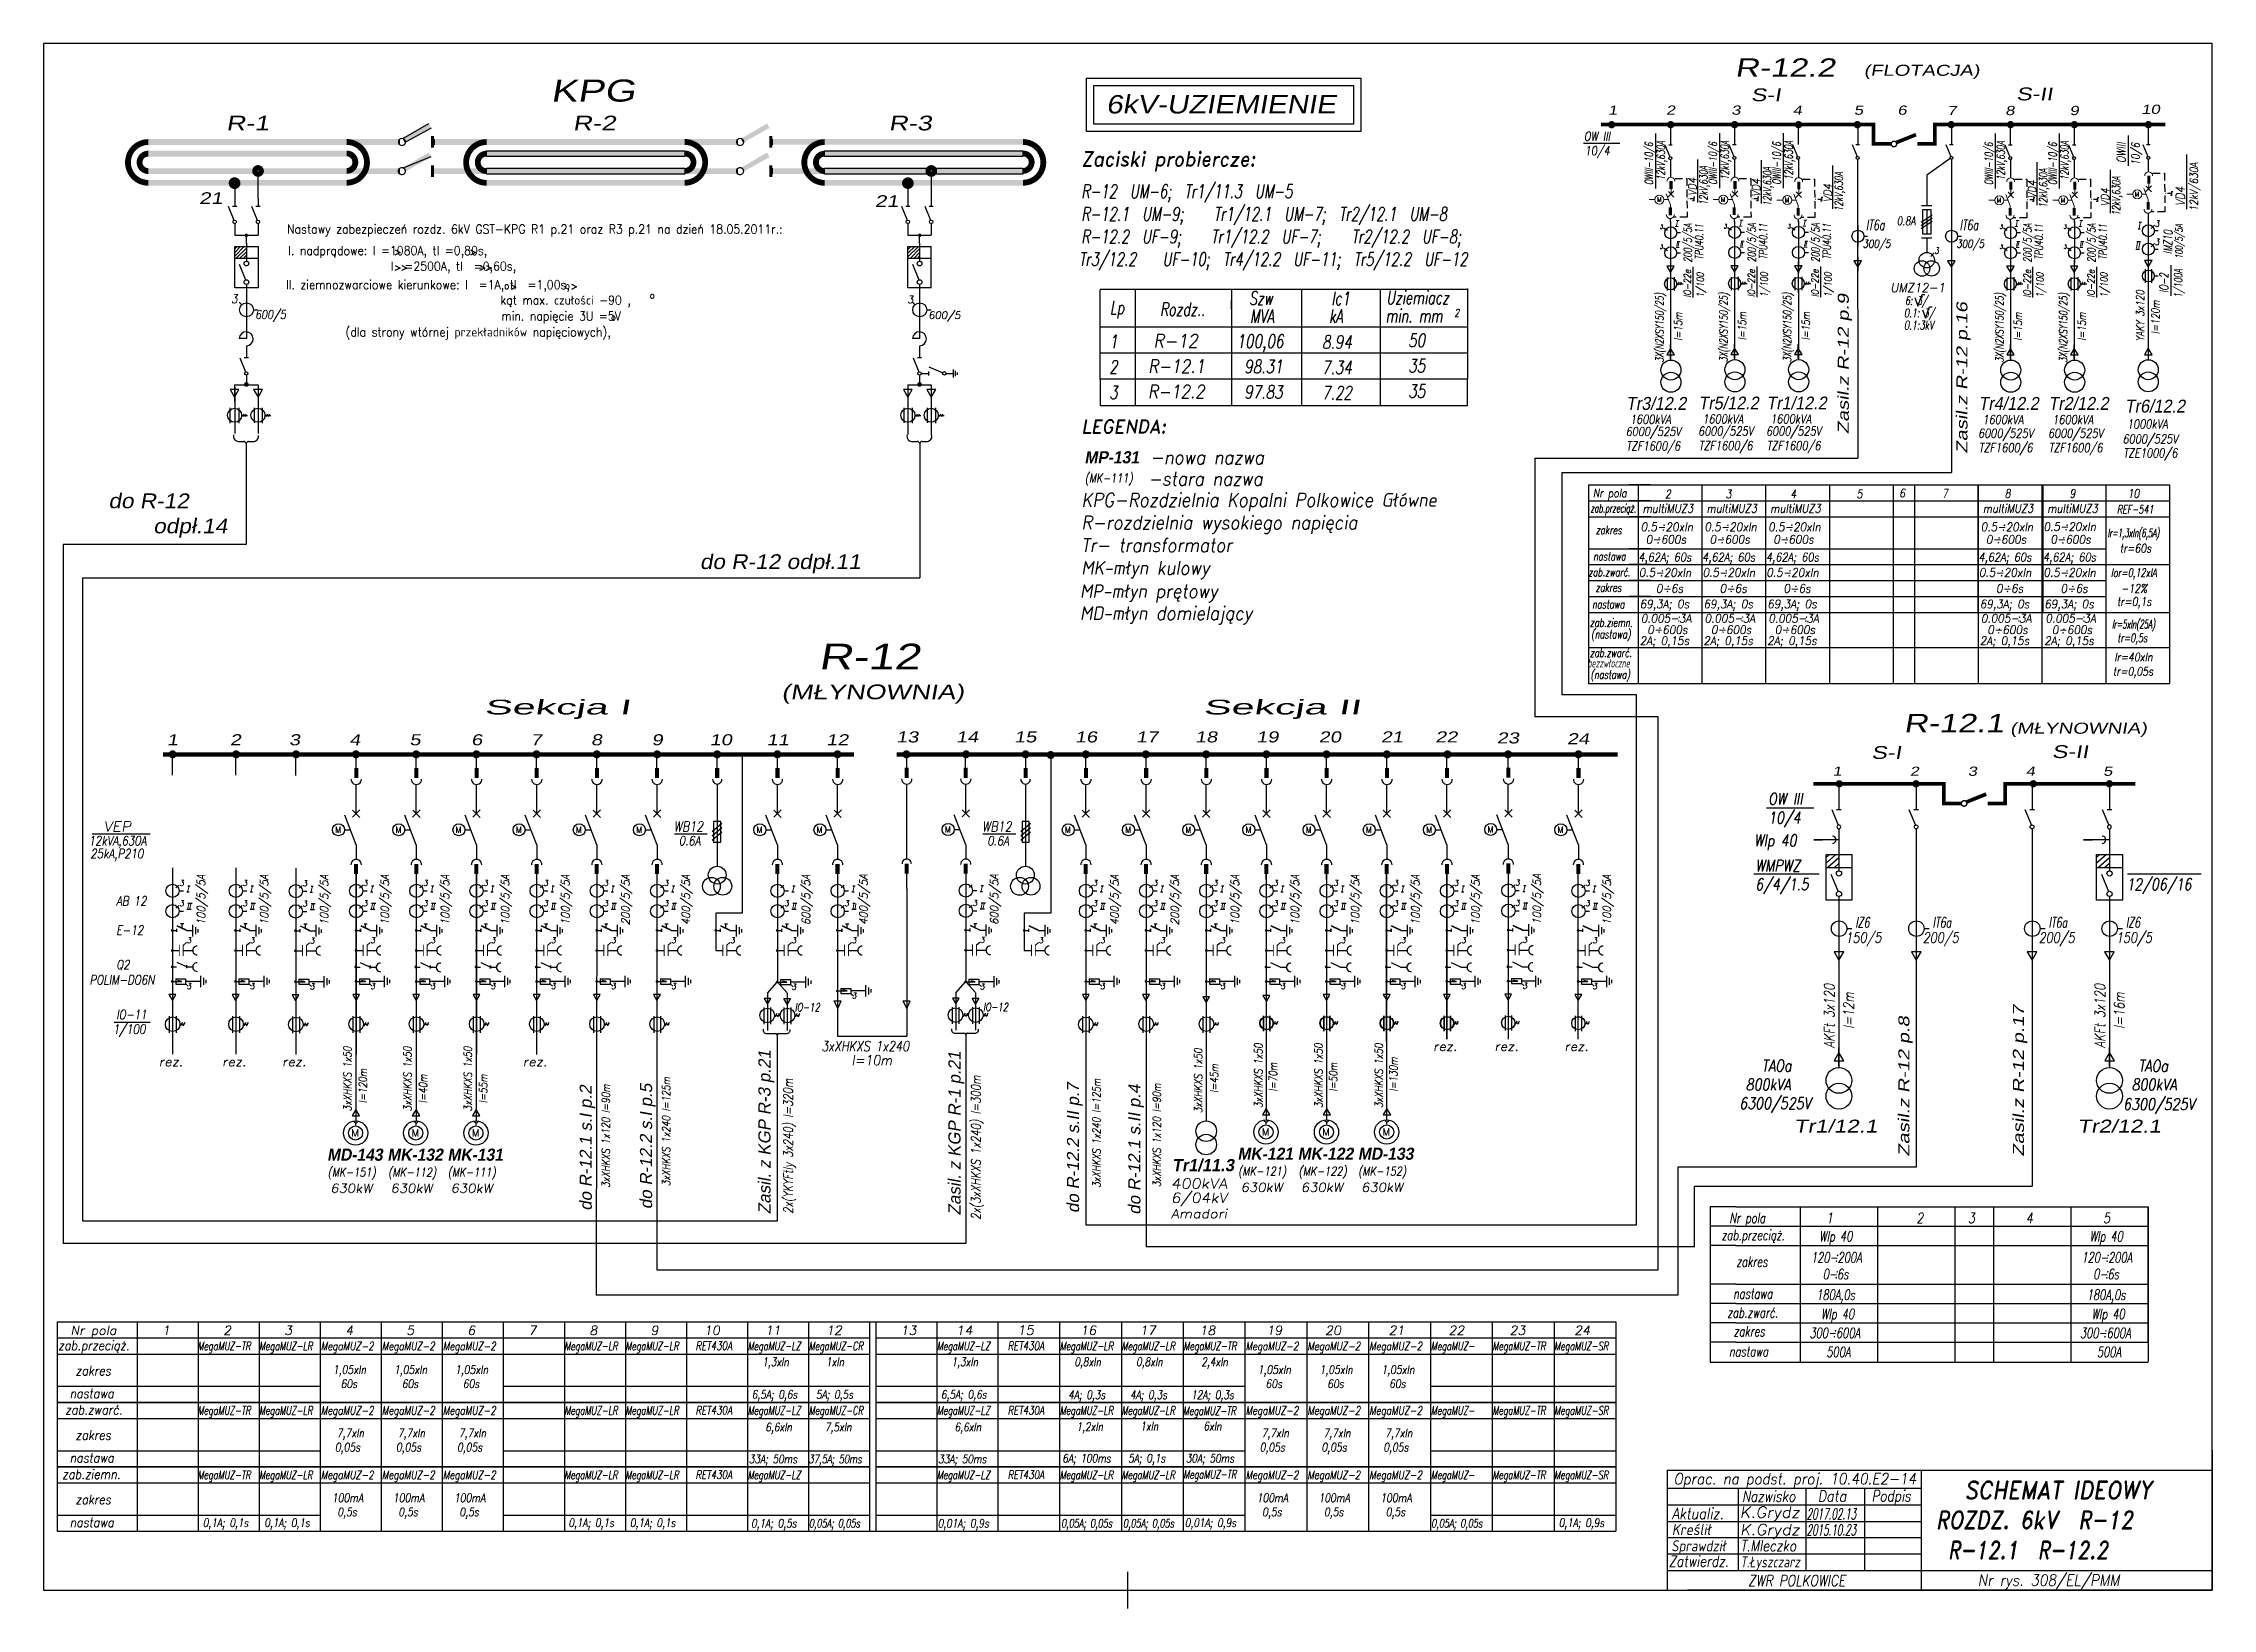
# Model space of a CAD drawing. Extents: x 5 to 594, y -5 to 420.
import ezdxf
from ezdxf.enums import TextEntityAlignment as Align

# ---------------------------------------------------------------- set-up
doc = ezdxf.new("R2010")
doc.units = 0
doc.header["$MEASUREMENT"] = 0
doc.header["$PDMODE"] = 2
doc.header["$PDSIZE"] = 5
doc.linetypes.add('DASHED', pattern=[0.75, 0.5, -0.25])
doc.layers.get('0').update_dxf_attribs({"linetype": 'CONTINUOUS'})
for name, color, linetype in [('LINIE', 7, 'CONTINUOUS'), ('NAPISY', 7, 'CONTINUOUS'), ('STYKI', 7, 'CONTINUOUS')]:
    doc.layers.add(name, color=color, linetype=linetype)
doc.styles.add('Arial', font='arial.ttf', dxfattribs={"width": 1.3, "oblique": 10, "height": 4})
doc.styles.add('Arial1', font='arialbd.ttf', dxfattribs={"width": 1.3, "oblique": 10, "height": 4})
doc.styles.add('ROMAND', font='romand', dxfattribs={"width": 0.7, "oblique": 10, "height": 3.5})
doc.styles.add('ROMANS', font='romans', dxfattribs={"width": 0.7, "oblique": 10, "height": 3.8})
doc.styles.add('TECHNIC', font='te______.pfb', dxfattribs={"oblique": 10, "height": 12})
pattern_1 = [(45, (9.7045, 81.53285), (-0.4949747, 0.4949747), [])]

msp = doc.modelspace()

# ---------------------------------------------------------------- texts
at = {"color": 7, "oblique": 10}
for s, height, style, width, p in [('R-12.2', 5, 'Arial', 1.3, (464.29, 410.92)), ('(FLOTACJA)', 3, 'Arial', 1.3, (499.32, 411.19)), ('S-I', 3.5, 'Arial', 1.3, (468.65, 404.27)), ('S-II', 3.5, 'Arial', 1.3, (540.73, 404.51)), ('6kV-UZIEMIENIE', 5, 'TECHNIC', 1.2, (293.47, 400.95)), ('1', 2.5, 'Arial', 1.3, (429.86, 400.61)), ('2', 2.5, 'Arial', 1.3, (445.57, 400.61)), ('3', 2.5, 'Arial', 1.3, (463.34, 400.61)), ('4', 2.5, 'Arial', 1.3, (480.01, 400.61)), ('5', 2.5, 'Arial', 1.3, (496.65, 400.61)), ('6', 2.5, 'Arial', 1.3, (508.47, 400.61)), ('7', 2.5, 'Arial', 1.3, (522.03, 400.51)), ('8', 2.5, 'Arial', 1.3, (537.77, 400.51)), ('9', 2.5, 'Arial', 1.3, (555.23, 400.51)), ('R-1', 4, 'Arial', 1.3, (54.42, 396.35)), ('R-2', 4, 'Arial', 1.3, (148.6, 396.35)), ('R-3', 4, 'Arial', 1.3, (234.42, 396.35)), ('OW III', 2.425, 'ROMAND', 0.8, (423.28, 393.54)), ('Zaciski probiercze:', 4, 'ROMAND', 0.9, (286.75, 386.62)), ('10/4', 2.425, 'ROMAND', 0.8, (423.51, 389.61)), ('21', 3.2, 'Arial', 1.3, (47.04, 376.34)), ('21', 3.2, 'Arial', 1.3, (230.65, 375.53)), ('R-12  UM-6;  Tr1/11.3  UM-5', 3.69, 'ROMANS', 0.7, (286.75, 377.97)), ('R-12.1  UM-9;   Tr1/12.1  UM-7;  Tr2/12.1  UM-8', 3.69, 'ROMANS', 0.7, (286.75, 371.82)), ('-', 1.21, 'ROMAND', 0.8, (448.09, 371.31)), ('I', 1.21, 'ROMAND', 0.8, (448.28, 370.46)), ('-', 1.21, 'ROMAND', 0.8, (465.46, 371.41)), ('I', 1.21, 'ROMAND', 0.8, (465.65, 370.56)), ('-', 1.21, 'ROMAND', 0.8, (482.79, 371.41)), ('I', 1.21, 'ROMAND', 0.8, (482.98, 370.56)), ('IT6a', 2.8, 'ROMAND', 0.67, (499.91, 369.25)), ('0.8A', 2.342, 'ROMAND', 0.75, (508.26, 370.61)), ('IT6a', 2.8, 'ROMAND', 0.67, (525.36, 369.25)), ('-', 1.21, 'ROMAND', 0.8, (540.41, 371.31)), ('I', 1.21, 'ROMAND', 0.8, (540.6, 370.46)), ('-', 1.21, 'ROMAND', 0.8, (557.76, 371.31)), ('I', 1.21, 'ROMAND', 0.8, (557.96, 370.46)), ('3', 1.73, 'ROMANS', 0.7, (578.46, 370.16)), ('R-12.2  UF-9;   Tr1/12.2  UF-7;   Tr2/12.2  UF-8;', 3.69, 'ROMANS', 0.7, (286.75, 365.67)), ('3', 1.09, 'ROMANS', 0.8, (443.9, 369.64)), ('-', 1.21, 'ROMAND', 0.8, (447.77, 369.74)), ('II', 1.21, 'ROMAND', 0.8, (448.36, 364.77)), ('-', 1.21, 'ROMAND', 0.8, (448.33, 365.62)), ('3', 1.09, 'ROMANS', 0.8, (461.28, 369.74)), ('-', 1.21, 'ROMAND', 0.8, (465.15, 369.84)), ('II', 1.21, 'ROMAND', 0.8, (465.73, 364.87)), ('-', 1.21, 'ROMAND', 0.8, (465.7, 365.72)), ('3', 1.09, 'ROMANS', 0.8, (478.6, 369.74)), ('-', 1.21, 'ROMAND', 0.8, (482.47, 369.84)), ('II', 1.21, 'ROMAND', 0.8, (483.06, 364.87)), ('-', 1.21, 'ROMAND', 0.8, (483.03, 365.72)), ('300/5', 2.156, 'ROMANS', 0.8, (499.04, 364.48)), ('300/5', 2.156, 'ROMANS', 0.8, (524.49, 364.48)), ('3', 1.09, 'ROMANS', 0.8, (536.22, 369.64)), ('-', 1.21, 'ROMAND', 0.8, (540.09, 369.74)), ('II', 1.21, 'ROMAND', 0.8, (540.67, 364.77)), ('-', 1.21, 'ROMAND', 0.8, (540.65, 365.62)), ('3', 1.09, 'ROMANS', 0.8, (553.58, 369.64)), ('-', 1.21, 'ROMAND', 0.8, (557.45, 369.74)), ('II', 1.21, 'ROMAND', 0.8, (558.03, 364.77)), ('-', 1.21, 'ROMAND', 0.8, (558.01, 365.62)), ('I', 1.56, 'ROMANS', 0.7, (573.16, 364.31)), ('I', 1.56, 'ROMANS', 0.7, (573.84, 364.31)), ('I', 1.56, 'ROMANS', 0.7, (573.96, 369.7)), ('3', 1.73, 'ROMANS', 0.7, (578.46, 365.17)), ('Tr3/12.2   UF-10;  Tr4/12.2  UF-11;  Tr5/12.2  UF-12', 3.69, 'ROMANS', 0.7, (286.06, 359.52)), ('3', 1.09, 'ROMANS', 0.8, (443.9, 364.2)), ('-', 1.21, 'ROMAND', 0.8, (448.1, 364.05)), ('-', 1.21, 'ROMAND', 0.8, (465.47, 364.15)), ('-', 1.21, 'ROMAND', 0.8, (482.8, 364.15)), ('3', 1.73, 'ROMANS', 0.7, (518.58, 362.85)), ('3', 1.09, 'ROMANS', 0.8, (536.22, 364.2)), ('-', 1.21, 'ROMAND', 0.8, (540.41, 364.05)), ('3', 1.09, 'ROMANS', 0.8, (553.58, 364.2)), ('-', 1.21, 'ROMAND', 0.8, (557.77, 364.05)), ('3', 2.4, 'ROMAND', 0.8, (55.83, 349.38)), ('600/5', 2.4, 'ROMAND', 0.8, (62.28, 345.12)), ('Lp', 3.61, 'ROMANS', 0.7, (294.51, 346.46)), ('Rozdz..     ', 3.61, 'ROMANS', 0.7, (308.09, 345.94)), ('Szw', 3.61, 'ROMANS', 0.7, (332.32, 348.94)), ('Ic1', 3.61, 'ROMANS', 0.7, (354.67, 348.87)), ('min. mm', 3.61, 'ROMANS', 0.7, (369.38, 344.17)), ('Uziemiacz', 3.61, 'ROMANS', 0.7, (369.6, 349.13)), ('2', 2.12, 'ROMANS', 0.7, (388.16, 345.7)), ('0.1: 3/', 2.342, 'ROMANS', 0.7, (510.25, 345.57)), ('6: 3/', 2.342, 'ROMANS', 0.7, (510.48, 348.92)), ('MVA', 3.61, 'ROMANS', 0.7, (332.57, 344.07)), ('kA', 3.61, 'ROMANS', 0.7, (353.98, 344.05)), ('0.1:3kV', 2.342, 'ROMANS', 0.7, (510.25, 342.25)), ('1', 3.61, 'ROMANS', 0.7, (294.37, 337.17)), ('R-12', 3.61, 'ROMANS', 0.9, (306.33, 337.38)), ('100,06', 3.61, 'ROMANS', 0.75, (328.92, 337.28)), ('8.94', 3.61, 'ROMANS', 0.75, (352.14, 337.05)), ('50', 3.61, 'ROMANS', 0.75, (375.54, 337.5)), ('2', 3.61, 'ROMANS', 0.7, (294.37, 330.26)), ('R-12.1', 3.61, 'ROMANS', 0.85, (304.94, 330.48)), ('98.31', 3.61, 'ROMANS', 0.75, (330.99, 330.37)), ('7.34', 3.61, 'ROMANS', 0.75, (352.14, 330.15)), ('35', 3.61, 'ROMANS', 0.75, (375.54, 330.6)), ('3', 3.61, 'ROMANS', 0.7, (294.37, 323.36)), ('R-12.2', 3.61, 'ROMANS', 0.85, (304.86, 323.57)), ('97.83', 3.61, 'ROMANS', 0.75, (330.99, 323.47)), ('7.22', 3.61, 'ROMANS', 0.75, (352.14, 323.25)), ('35', 3.61, 'ROMANS', 0.75, (375.54, 323.69)), ('1600kVA', 2.435, 'ROMAND', 0.8, (435.82, 316.65)), ('1600kVA', 2.435, 'ROMAND', 0.8, (455.49, 316.75)), ('1600kVA', 2.435, 'ROMAND', 0.8, (473.95, 316.75)), ('1600kVA', 2.435, 'ROMAND', 0.8, (531.57, 316.57)), ('1600kVA', 2.435, 'ROMAND', 0.8, (550.56, 316.57)), ('6000/525V', 2.435, 'ROMAND', 0.8, (434.63, 313.32)), ('6000/525V', 2.435, 'ROMAND', 0.8, (454.3, 313.42)), ('TZF1600/6', 2.425, 'ROMAND', 0.8, (454.48, 309.47)), ('6000/525V', 2.435, 'ROMAND', 0.8, (472.76, 313.42)), ('TZF1600/6', 2.425, 'ROMAND', 0.8, (472.94, 309.47)), ('6000/525V', 2.435, 'ROMAND', 0.8, (530.38, 312.85)), ('6000/525V', 2.435, 'ROMAND', 0.8, (549.37, 312.85)), ('6000/525V', 2.435, 'ROMAND', 0.8, (569.63, 311.3)), ('1000kVA', 2.435, 'ROMAND', 0.8, (570.83, 315.34)), ('-nowa nazwa', 3.69, 'ROMANS', 0.9, (305.47, 305.68)), ('TZF1600/6', 2.425, 'ROMAND', 0.8, (434.81, 309.38)), ('TZF1600/6', 2.425, 'ROMAND', 0.8, (530.56, 308.91)), ('TZF1600/6', 2.425, 'ROMAND', 0.8, (549.55, 308.91)), ('TZE1000/6', 2.425, 'ROMAND', 0.8, (569.82, 307.49)), ('(MK-111)', 2.4, 'ROMAND', 0.8, (287.67, 300.68)), ('-stara nazwa', 3.69, 'ROMANS', 0.9, (304.97, 299.85)), ('do R-12', 4, 'Arial', 1.1, (22.43, 293.7)), ('KPG-Rozdzielnia Kopalni Polkowice Główne', 3.69, 'ROMANS', 0.9, (286.75, 294.11)), ('Nr pola', 2.31, 'ROMAND', 0.8, (425.74, 296.65)), ('multiMUZ3', 2.31, 'ROMANS', 0.85, (439.27, 292.47)), ('2', 2.31, 'ROMAND', 0.8, (445.34, 296.4)), ('multiMUZ3', 2.31, 'ROMANS', 0.85, (456.6, 292.47)), ('3', 2.31, 'ROMAND', 0.8, (461.77, 296.4)), ('multiMUZ3', 2.31, 'ROMANS', 0.85, (473.92, 292.47)), ('4', 2.31, 'ROMAND', 0.8, (479.38, 296.4)), ('5', 2.31, 'ROMAND', 0.8, (497.37, 296.4)), ('6', 2.31, 'ROMAND', 0.8, (508.96, 296.65)), ('7', 2.31, 'ROMAND', 0.8, (520.63, 296.54)), ('multiMUZ3', 2.31, 'ROMANS', 0.85, (531.67, 292.47)), ('8', 2.31, 'ROMAND', 0.8, (537.61, 296.54)), ('multiMUZ3', 2.31, 'ROMANS', 0.85, (549.19, 292.47)), ('9', 2.31, 'ROMAND', 0.8, (555.23, 296.54)), ('10', 2.31, 'ROMAND', 0.8, (571.02, 296.54)), (' odpł.14', 4, 'Arial', 1.1, (32.89, 286.87)), ('R-rozdzielnia wysokiego napięcia', 3.69, 'ROMANS', 0.9, (286.75, 287.96)), ('zakres', 2.31, 'ROMANS', 0.7, (426.53, 286.6)), ('REF-541', 2.31, 'ROMANS', 0.7, (568.09, 292.22)), ('Tr- transformator', 3.69, 'ROMANS', 0.9, (286.75, 281.8)), ('Ir=1,3xIn(6,5A)', 2.31, 'ROMANS', 0.6, (565.53, 285.82)), ('tr=60s', 2.31, 'ROMANS', 0.8, (568.86, 281.66)), ('do R-12 odpł.11', 4, 'Arial', 1.1, (183.11, 277.17)), ('MK-młyn kulowy', 3.69, 'ROMANS', 0.9, (286.75, 275.65)), ('zab.zwarć.', 2.31, 'ROMANS', 0.7, (424.52, 275.17)), ('nastawa', 2.31, 'ROMANS', 0.7, (425.84, 279.44)), ('Ior=0,12xIA', 2.31, 'ROMANS', 0.7, (566.48, 275.04)), ('MP-młyn prętowy', 3.69, 'ROMANS', 0.9, (286.4, 269.31)), ('zakres', 2.31, 'ROMANS', 0.7, (426.45, 270.99)), ('-12%', 2.31, 'ROMANS', 0.8, (569.18, 270.74)), ('MD-młyn domielający', 3.69, 'ROMANS', 0.9, (286.4, 263.33)), ('nastawa', 2.31, 'ROMANS', 0.7, (425.52, 266.46)), ('tr=0,1s', 2.31, 'ROMANS', 0.8, (568.11, 267.18)), ('zab.ziemn.', 2.31, 'ROMANS', 0.7, (424.92, 261.45)), ('(nastawa)', 2.31, 'ROMANS', 0.7, (425.25, 258.31)), ('Ir=5xIn(25A)', 2.31, 'ROMANS', 0.6, (566.76, 261.05)), ('tr=0,5s', 2.31, 'ROMANS', 0.7, (568.19, 257.31)), ('R-12', 7, 'Arial', 1.3, (215.33, 249.88)), ('zab.zwarć.', 2.31, 'ROMANS', 0.7, (424.92, 253.26)), ('Ir=40xIn', 2.31, 'ROMANS', 0.8, (567.42, 252.1)), ('bezzwłoczne', 2.31, 'ROMANS', 0.63, (424.26, 250.43)), ('(nastawa)', 2.31, 'ROMANS', 0.7, (425.09, 247.34)), ('tr=0,05s', 2.31, 'ROMANS', 0.8, (566.99, 248.2)), ('Sekcja I', 4, 'Arial', 2, (124.56, 237.65)), ('(MŁYNOWNIA)', 4, 'Arial', 1.3, (205.27, 241.79)), ('Sekcja II', 4, 'Arial', 2, (319.87, 237.65)), ('R-12.1', 5, 'Arial', 1.3, (510.17, 232.81)), ('1', 3, 'Arial', 1.3, (38.34, 229.27)), ('2', 3, 'Arial', 1.3, (55.46, 229.27)), ('3', 3, 'Arial', 1.3, (71.51, 229.27)), ('4', 3, 'Arial', 1.3, (87.88, 229.27)), ('5', 3, 'Arial', 1.3, (104.24, 229.27)), ('6', 3, 'Arial', 1.3, (121, 229.27)), ('7', 3, 'Arial', 1.3, (137.16, 229.27)), ('8', 3, 'Arial', 1.3, (153.55, 229.27)), ('9', 3, 'Arial', 1.3, (170.02, 229.27)), ('10', 3, 'Arial', 1.3, (185.8, 229.27)), ('11', 3, 'Arial', 1.3, (201.29, 229.27)), ('12', 3, 'Arial', 1.3, (217.45, 229.27)), ('13', 3, 'Arial', 1.3, (236.46, 230.05)), ('14', 3, 'Arial', 1.3, (252.72, 230.05)), ('15', 3, 'Arial', 1.3, (268.51, 230.05)), ('16', 3, 'Arial', 1.3, (285.02, 230.05)), ('17', 3, 'Arial', 1.3, (301.6, 230.05)), ('18', 3, 'Arial', 1.3, (317.66, 230.05)), ('19', 3, 'Arial', 1.3, (334.28, 230.05)), ('20', 3, 'Arial', 1.3, (351.27, 230.05)), ('21', 3, 'Arial', 1.3, (368.14, 230.05)), ('22', 3, 'Arial', 1.3, (382.93, 230.05)), ('23', 3, 'Arial', 1.3, (399.63, 229.78)), ('24', 3, 'Arial', 1.3, (418.7, 229.56)), ('(MŁYNOWNIA)', 3, 'Arial', 1.3, (539.06, 232.42)), ('S-I', 3.5, 'Arial', 1.3, (501.38, 225.57)), ('S-II', 3.5, 'Arial', 1.3, (550.43, 225.8)), ('1', 2.5, 'Arial', 1.3, (490.84, 220.98)), ('2', 2.5, 'Arial', 1.3, (511.84, 220.98)), ('3', 2.5, 'Arial', 1.3, (527.59, 220.98)), ('4', 2.5, 'Arial', 1.3, (543.34, 220.98)), ('5', 2.5, 'Arial', 1.3, (564.34, 220.98)), ('OW III', 3.15, 'ROMAND', 0.8, (473.34, 213.14)), ('VEP', 2.75, 'ROMAND', 1.1, (21.11, 205.85)), ('WB12', 2.75, 'ROMAND', 0.8, (176, 205.85)), ('WB12', 2.75, 'ROMAND', 0.8, (259.8, 205.85)), ('10/4', 3.15, 'ROMAND', 0.8, (473.34, 208.04)), ('25kA,P210', 2.53, 'ROMANS', 0.8, (17.54, 198.58)), ('12kVA,630A', 2.53, 'ROMANS', 0.8, (17.08, 202.07)), ('0.6A', 2.53, 'ROMANS', 0.8, (177.39, 202.07)), ('0.6A', 2.53, 'ROMANS', 0.8, (261.2, 202.07)), ('WIp 40', 3.15, 'ROMAND', 0.8, (469.53, 201.84)), ('WMPWZ', 3.15, 'ROMAND', 0.8, (469.86, 195)), ('3', 1.58, 'ROMANS', 0.9, (41.7, 191.06)), ('I', 1.21, 'ROMANS', 0.9, (43.87, 189.63)), ('3', 1.58, 'ROMANS', 0.9, (58.9, 191.06)), ('I', 1.21, 'ROMANS', 0.9, (61.07, 189.63)), ('3', 1.58, 'ROMANS', 0.9, (75.19, 190.98)), ('I', 1.21, 'ROMANS', 0.9, (77.36, 189.55)), ('3', 1.58, 'ROMANS', 0.9, (91.6, 191.06)), ('I', 1.21, 'ROMANS', 0.9, (93.77, 189.63)), ('3', 1.58, 'ROMANS', 0.9, (107.95, 191.06)), ('I', 1.21, 'ROMANS', 0.9, (110.12, 189.63)), ('3', 1.58, 'ROMANS', 0.9, (124.3, 191.06)), ('I', 1.21, 'ROMANS', 0.9, (126.47, 189.63)), ('3', 1.58, 'ROMANS', 0.9, (140.65, 191.06)), ('I', 1.21, 'ROMANS', 0.9, (142.82, 189.63)), ('3', 1.58, 'ROMANS', 0.9, (157, 191.06)), ('I', 1.21, 'ROMANS', 0.9, (159.17, 189.63)), ('3', 1.58, 'ROMANS', 0.9, (173.35, 191.06)), ('I', 1.21, 'ROMANS', 0.9, (175.52, 189.63)), ('I', 1.21, 'ROMANS', 0.9, (208.22, 189.63)), ('I', 1.21, 'ROMANS', 0.9, (224.58, 189.63)), ('I', 1.21, 'ROMANS', 0.9, (259.39, 189.71)), ('3', 1.58, 'ROMANS', 0.9, (289.86, 191.06)), ('I', 1.21, 'ROMANS', 0.9, (292.03, 189.63)), ('3', 1.58, 'ROMANS', 0.9, (306.21, 191.06)), ('I', 1.21, 'ROMANS', 0.9, (308.38, 189.63)), ('3', 1.58, 'ROMANS', 0.9, (322.56, 191.06)), ('I', 1.21, 'ROMANS', 0.9, (324.73, 189.63)), ('3', 1.58, 'ROMANS', 0.9, (338.91, 191.06)), ('I', 1.21, 'ROMANS', 0.9, (341.08, 189.63)), ('3', 1.58, 'ROMANS', 0.9, (355.26, 191.06)), ('I', 1.21, 'ROMANS', 0.9, (357.43, 189.63)), ('3', 1.58, 'ROMANS', 0.9, (371.61, 191.06)), ('I', 1.21, 'ROMANS', 0.9, (373.78, 189.63)), ('3', 1.58, 'ROMANS', 0.9, (387.96, 191.06)), ('I', 1.21, 'ROMANS', 0.9, (390.13, 189.63)), ('3', 1.58, 'ROMANS', 0.9, (404.62, 191.16)), ('I', 1.21, 'ROMANS', 0.9, (406.8, 189.73)), ('3', 1.58, 'ROMANS', 0.9, (423.66, 191.06)), ('I', 1.21, 'ROMANS', 0.9, (425.83, 189.63)), ('6/4/1.5', 3.15, 'ROMAND', 0.8, (469.86, 189.9)), ('12/06/16', 3.15, 'ROMAND', 0.8, (570.66, 189.9)), ('AB 12', 2.53, 'ROMANS', 0.8, (24.56, 185.71)), ('3', 1.58, 'ROMANS', 0.9, (41.7, 185.55)), ('I', 1.21, 'ROMANS', 0.9, (43.87, 184.95)), ('I', 1.21, 'ROMANS', 0.9, (44.41, 184.95)), ('3', 1.58, 'ROMANS', 0.9, (58.9, 185.55)), ('I', 1.21, 'ROMANS', 0.9, (61.07, 184.95)), ('I', 1.21, 'ROMANS', 0.9, (61.6, 184.95)), ('3', 1.58, 'ROMANS', 0.9, (75.19, 185.47)), ('I', 1.21, 'ROMANS', 0.9, (77.36, 184.87)), ('I', 1.21, 'ROMANS', 0.9, (77.89, 184.87)), ('3', 1.58, 'ROMANS', 0.9, (91.6, 185.55)), ('I', 1.21, 'ROMANS', 0.9, (93.77, 184.95)), ('I', 1.21, 'ROMANS', 0.9, (94.3, 184.95)), ('3', 1.58, 'ROMANS', 0.9, (107.95, 185.55)), ('I', 1.21, 'ROMANS', 0.9, (110.12, 184.95)), ('I', 1.21, 'ROMANS', 0.9, (110.66, 184.95)), ('3', 1.58, 'ROMANS', 0.9, (124.3, 185.55)), ('I', 1.21, 'ROMANS', 0.9, (126.47, 184.95)), ('I', 1.21, 'ROMANS', 0.9, (127.01, 184.95)), ('3', 1.58, 'ROMANS', 0.9, (140.65, 185.55)), ('I', 1.21, 'ROMANS', 0.9, (142.82, 184.95)), ('I', 1.21, 'ROMANS', 0.9, (143.36, 184.95)), ('3', 1.58, 'ROMANS', 0.9, (157, 185.55)), ('I', 1.21, 'ROMANS', 0.9, (159.17, 184.95)), ('I', 1.21, 'ROMANS', 0.9, (159.71, 184.95)), ('3', 1.58, 'ROMANS', 0.9, (173.35, 185.55)), ('I', 1.21, 'ROMANS', 0.9, (175.52, 184.95)), ('I', 1.21, 'ROMANS', 0.9, (176.06, 184.95)), ('3', 1.58, 'ROMANS', 0.9, (206.05, 185.55)), ('I', 1.21, 'ROMANS', 0.9, (208.22, 184.95)), ('I', 1.21, 'ROMANS', 0.9, (208.76, 184.95)), ('3', 1.58, 'ROMANS', 0.9, (222.4, 185.55)), ('I', 1.21, 'ROMANS', 0.9, (224.58, 184.95)), ('I', 1.21, 'ROMANS', 0.9, (225.11, 184.95)), ('3', 1.58, 'ROMANS', 0.9, (257.22, 185.63)), ('I', 1.21, 'ROMANS', 0.9, (259.39, 185.03)), ('I', 1.21, 'ROMANS', 0.9, (259.93, 185.03)), ('3', 1.58, 'ROMANS', 0.9, (289.86, 185.55)), ('I', 1.21, 'ROMANS', 0.9, (292.03, 184.95)), ('I', 1.21, 'ROMANS', 0.9, (292.56, 184.95)), ('3', 1.58, 'ROMANS', 0.9, (306.21, 185.55)), ('I', 1.21, 'ROMANS', 0.9, (308.38, 184.95)), ('I', 1.21, 'ROMANS', 0.9, (308.91, 184.95)), ('3', 1.58, 'ROMANS', 0.9, (322.56, 185.55)), ('I', 1.21, 'ROMANS', 0.9, (324.73, 184.95)), ('I', 1.21, 'ROMANS', 0.9, (325.26, 184.95)), ('3', 1.58, 'ROMANS', 0.9, (338.91, 185.55)), ('I', 1.21, 'ROMANS', 0.9, (341.08, 184.95)), ('I', 1.21, 'ROMANS', 0.9, (341.62, 184.95)), ('3', 1.58, 'ROMANS', 0.9, (355.26, 185.55)), ('I', 1.21, 'ROMANS', 0.9, (357.43, 184.95)), ('I', 1.21, 'ROMANS', 0.9, (357.97, 184.95)), ('3', 1.58, 'ROMANS', 0.9, (371.61, 185.55)), ('I', 1.21, 'ROMANS', 0.9, (373.78, 184.95)), ('I', 1.21, 'ROMANS', 0.9, (374.32, 184.95)), ('3', 1.58, 'ROMANS', 0.9, (387.96, 185.55)), ('I', 1.21, 'ROMANS', 0.9, (390.13, 184.95)), ('I', 1.21, 'ROMANS', 0.9, (390.67, 184.95)), ('3', 1.58, 'ROMANS', 0.9, (404.62, 185.65)), ('I', 1.21, 'ROMANS', 0.9, (406.8, 185.05)), ('I', 1.21, 'ROMANS', 0.9, (407.33, 185.05)), ('3', 1.58, 'ROMANS', 0.9, (423.66, 185.55)), ('I', 1.21, 'ROMANS', 0.9, (425.83, 184.95)), ('I', 1.21, 'ROMANS', 0.9, (426.36, 184.95)), ('E-12', 2.53, 'ROMANS', 0.8, (24.56, 177.8)), ('3', 1.58, 'ROMANS', 0.9, (43.71, 175.5)), ('3', 1.58, 'ROMANS', 0.9, (60.91, 175.5)), ('3', 1.58, 'ROMANS', 0.9, (77.2, 175.42)), ('3', 1.58, 'ROMANS', 0.9, (93.65, 175.5)), ('3', 1.58, 'ROMANS', 0.9, (110, 175.5)), ('3', 1.58, 'ROMANS', 0.9, (126.35, 175.5)), ('3', 1.58, 'ROMANS', 0.9, (142.7, 175.5)), ('3', 1.58, 'ROMANS', 0.9, (159.05, 175.5)), ('3', 1.58, 'ROMANS', 0.9, (175.4, 175.5)), ('3', 1.58, 'ROMANS', 0.9, (191.38, 175.5)), ('3', 1.58, 'ROMANS', 0.9, (208.06, 175.5)), ('3', 1.58, 'ROMANS', 0.9, (224.41, 175.5)), ('3', 1.58, 'ROMANS', 0.9, (259.23, 175.58)), ('3', 1.58, 'ROMANS', 0.9, (275.18, 175.5)), ('3', 1.58, 'ROMANS', 0.9, (291.91, 175.5)), ('3', 1.58, 'ROMANS', 0.9, (308.26, 175.5)), ('3', 1.58, 'ROMANS', 0.9, (324.61, 175.5)), ('3', 1.58, 'ROMANS', 0.9, (340.92, 175.5)), ('3', 1.58, 'ROMANS', 0.9, (357.27, 175.5)), ('3', 1.58, 'ROMANS', 0.9, (373.62, 175.5)), ('3', 1.58, 'ROMANS', 0.9, (389.97, 175.5)), ('3', 1.58, 'ROMANS', 0.9, (406.63, 175.6)), ('3', 1.58, 'ROMANS', 0.9, (425.67, 175.5)), ('150/5', 2.8, 'ROMANS', 0.8, (494.34, 175.62)), ('IZ6', 2.8, 'ROMAND', 0.67, (497.04, 179.75)), ('200/5', 2.8, 'ROMANS', 0.8, (515.34, 175.62)), ('IT6a', 2.8, 'ROMAND', 0.67, (518.04, 179.75)), ('200/5', 2.8, 'ROMANS', 0.8, (546.84, 175.62)), ('IT6a', 2.8, 'ROMAND', 0.67, (549.54, 179.75)), ('150/5', 2.8, 'ROMANS', 0.8, (567.84, 175.62)), ('IZ6', 2.8, 'ROMAND', 0.67, (570.54, 179.75)), ('Q2', 2.53, 'ROMANS', 0.8, (24.56, 168.4)), ('POLIM-DO6N', 2.53, 'ROMANS', 0.8, (17.33, 164.27)), ('3', 1.58, 'ROMANS', 0.9, (43.71, 163.02)), ('3', 1.58, 'ROMANS', 0.9, (60.91, 163.02)), ('3', 1.58, 'ROMANS', 0.9, (77.2, 162.94)), ('3', 1.58, 'ROMANS', 0.9, (93.65, 163.02)), ('3', 1.58, 'ROMANS', 0.9, (110, 163.02)), ('3', 1.58, 'ROMANS', 0.9, (126.35, 163.02)), ('3', 1.58, 'ROMANS', 0.9, (142.7, 163.02)), ('3', 1.58, 'ROMANS', 0.9, (159.05, 163.02)), ('3', 1.58, 'ROMANS', 0.9, (175.4, 163.02)), ('3', 1.58, 'ROMANS', 0.9, (208.06, 162.84)), ('IO-12', 2.2, 'ROMAND', 0.75, (208.91, 156.98)), ('3', 1.58, 'ROMANS', 0.9, (224.41, 160.45)), ('3', 1.58, 'ROMANS', 0.9, (259.23, 162.92)), ('IO-12', 2.2, 'ROMAND', 0.75, (260.07, 157.06)), ('3', 1.58, 'ROMANS', 0.9, (291.91, 163.02)), ('3', 1.58, 'ROMANS', 0.9, (308.26, 163.02)), ('3', 1.58, 'ROMANS', 0.9, (324.61, 163.02)), ('3', 1.58, 'ROMANS', 0.9, (340.92, 163.02)), ('3', 1.58, 'ROMANS', 0.9, (357.27, 163.02)), ('3', 1.58, 'ROMANS', 0.9, (373.62, 163.02)), ('3', 1.58, 'ROMANS', 0.9, (389.97, 163.02)), ('3', 1.58, 'ROMANS', 0.9, (406.63, 163.12)), ('3', 1.58, 'ROMANS', 0.9, (425.67, 163.02)), ('1/100', 2.53, 'ROMANS', 0.8, (23.65, 150.87)), ('IO-11', 2.53, 'ROMANS', 0.8, (24.56, 154.87)), ('3xXHKXS 1x240', 2.75, 'ROMANS', 0.8, (216.12, 146.16)), ('rez.', 2.4, 'ROMAND', 1.1, (382.33, 146.25)), ('rez.', 2.4, 'ROMAND', 1.1, (398.99, 146.25)), ('rez.', 2.4, 'ROMAND', 1.1, (418.02, 146.25)), ('rez.', 2.4, 'ROMAND', 1.1, (36.16, 142.09)), ('rez.', 2.4, 'ROMAND', 1.1, (53.36, 142.09)), ('rez.', 2.4, 'ROMAND', 1.1, (69.65, 142.09)), ('rez.', 2.4, 'ROMAND', 1.1, (135.06, 142.09)), ('l=10m', 2.75, 'ROMANS', 0.9, (224.32, 142.32)), ('TAOa', 3.15, 'ROMAND', 0.8, (471.6, 140.62)), ('TAOa', 3.15, 'ROMAND', 0.8, (573.87, 140.62)), ('800kVA', 3.15, 'ROMAND', 0.8, (467.26, 135.52)), ('800kVA', 3.15, 'ROMAND', 0.8, (572.1, 135.52)), ('6300/525V', 3.15, 'ROMAND', 0.8, (465.52, 130.42)), ('6300/525V', 3.15, 'ROMAND', 0.8, (569.81, 130.18)), ('(MK-151)', 2.4, 'ROMAND', 0.8, (82.01, 112.08)), ('(MK-112)', 2.4, 'ROMAND', 0.8, (98.45, 112.08)), ('(MK-111)', 2.4, 'ROMAND', 0.8, (114.62, 112.08)), ('(MK-121)', 2.4, 'ROMAND', 0.8, (329.34, 112.34)), ('(MK-122)', 2.4, 'ROMAND', 0.8, (345.78, 112.34)), ('(MK-152)', 2.4, 'ROMAND', 0.8, (361.95, 112.34)), ('630kW', 2.4, 'ROMAND', 1.1, (82.74, 107.69)), ('630kW', 2.4, 'ROMAND', 1.1, (99.09, 107.69)), ('630kW', 2.4, 'ROMAND', 1.1, (115.44, 107.69)), ('630kW', 2.4, 'ROMAND', 1.1, (330.07, 107.95)), ('630kW', 2.4, 'ROMAND', 1.1, (346.42, 107.95)), ('630kW', 2.4, 'ROMAND', 1.1, (362.77, 107.95)), ('Nr pola', 2.8, 'ROMANS', 0.7, (462.81, 99.45)), ('1', 2.8, 'ROMAND', 0.8, (489.09, 99.44)), ('2', 2.8, 'ROMAND', 0.8, (513.59, 99.44)), ('3', 2.8, 'ROMAND', 0.8, (527.59, 99.44)), ('4', 2.8, 'ROMAND', 0.8, (543.34, 99.44)), ('5', 2.8, 'ROMAND', 0.8, (564.34, 99.44)), ('zab.przeciąż.', 2.8, 'ROMANS', 0.7, (460.65, 94.79)), ('WIp 40', 2.8, 'ROMANS', 0.7, (487.22, 94.46)), ('WIp 40', 2.8, 'ROMANS', 0.7, (560.72, 94.46)), ('zakres', 2.8, 'ROMANS', 0.7, (464.67, 87.56)), ('120-200A', 2.8, 'ROMANS', 0.7, (484.99, 88.72)), (':', 2.8, 'ROMANS', 0.7, (491.5, 88.92)), ('120-200A', 2.8, 'ROMANS', 0.7, (558.49, 88.72)), (':', 2.8, 'ROMANS', 0.7, (565, 88.92)), (' 0-6s', 2.8, 'ROMANS', 0.7, (486.83, 84.19)), (':', 2.8, 'ROMANS', 0.7, (491.41, 84.44)), (' 0-6s', 2.8, 'ROMANS', 0.7, (560.33, 84.19)), (':', 2.8, 'ROMANS', 0.7, (564.91, 84.44)), ('nastawa', 2.8, 'ROMANS', 0.7, (463.83, 78.88)), ('180A,0s', 2.8, 'ROMANS', 0.7, (486.43, 78.56)), ('180A,0s', 2.8, 'ROMANS', 0.7, (559.93, 78.56)), ('zab.zwarć.', 2.8, 'ROMANS', 0.7, (462.22, 73.71)), ('zakres', 2.8, 'ROMANS', 0.7, (463.94, 68.64)), ('300-600A', 2.8, 'ROMANS', 0.7, (484.57, 68.21)), ('WIp 40', 2.8, 'ROMANS', 0.7, (487.73, 73.35)), ('300-600A', 2.8, 'ROMANS', 0.7, (558.07, 68.21)), ('WIp 40', 2.8, 'ROMANS', 0.7, (561.23, 73.35)), ('zab.przeciąż.', 2.6, 'ROMANS', 0.85, (8.82, 64.92)), ('MegaMUZ-TR', 2.3, 'ROMAND', 0.7, (46.65, 64.88)), ('MegaMUZ-LR', 2.3, 'ROMAND', 0.7, (63.38, 64.88)), ('MegaMUZ-2', 2.3, 'ROMAND', 0.76, (80.13, 64.87)), ('MegaMUZ-2', 2.3, 'ROMAND', 0.76, (96.72, 64.87)), ('MegaMUZ-2', 2.3, 'ROMAND', 0.76, (113.3, 64.87)), ('MegaMUZ-LR', 2.3, 'ROMAND', 0.7, (146.3, 64.88)), ('MegaMUZ-LR', 2.3, 'ROMAND', 0.7, (162.88, 64.88)), ('RET430A', 2.3, 'ROMAND', 0.75, (181.95, 64.95)), ('MegaMUZ-LZ', 2.3, 'ROMAND', 0.7, (196.11, 64.88)), ('MegaMUZ-CR', 2.3, 'ROMAND', 0.7, (212.69, 64.88)), ('MegaMUZ-LZ', 2.3, 'ROMAND', 0.7, (247.53, 64.88)), ('RET430A', 2.3, 'ROMAND', 0.75, (266.74, 64.95)), ('MegaMUZ-LR', 2.3, 'ROMAND', 0.7, (280.9, 64.88)), ('MegaMUZ-LR', 2.3, 'ROMAND', 0.7, (297.69, 64.88)), ('MegaMUZ-TR', 2.3, 'ROMAND', 0.7, (314.48, 64.88)), ('MegaMUZ-2', 2.3, 'ROMAND', 0.76, (331.38, 64.87)), ('MegaMUZ-2', 2.3, 'ROMAND', 0.76, (348.17, 64.87)), ('MegaMUZ-2', 2.3, 'ROMAND', 0.76, (364.96, 64.87)), ('MegaMUZ-', 2.3, 'ROMAND', 0.7, (381.73, 64.88)), ('MegaMUZ-TR', 2.3, 'ROMAND', 0.7, (398.42, 64.88)), ('MegaMUZ-SR', 2.3, 'ROMAND', 0.7, (415.21, 64.88)), ('nastawa', 2.8, 'ROMANS', 0.7, (462.7, 63.15)), ('500A', 2.8, 'ROMANS', 0.7, (489.17, 63.05)), (':', 2.8, 'ROMANS', 0.7, (490.9, 68.43)), ('500A', 2.8, 'ROMANS', 0.7, (562.67, 63.05)), (':', 2.8, 'ROMANS', 0.7, (564.4, 68.43)), ('zakres', 2.6, 'ROMANS', 0.85, (13.53, 58.06)), ('1,05xIn', 2.3, 'ROMANS', 0.8, (83.45, 58.49)), ('1,05xIn', 2.3, 'ROMANS', 0.8, (100.04, 58.49)), ('1,05xIn', 2.3, 'ROMANS', 0.8, (116.62, 58.49)), ('1,3xIn', 2.3, 'ROMANS', 0.78, (200.07, 60.61)), ('1xIn', 2.3, 'ROMANS', 0.78, (217.39, 60.61)), ('1,3xIn', 2.3, 'ROMANS', 0.78, (251.49, 60.61)), ('0,8xIn', 2.3, 'ROMANS', 0.78, (284.86, 60.61)), ('0,8xIn', 2.3, 'ROMANS', 0.78, (301.65, 60.61)), ('2,4xIn', 2.3, 'ROMANS', 0.78, (319.35, 60.61)), ('1,05xIn', 2.3, 'ROMANS', 0.8, (334.7, 58.49)), ('1,05xIn', 2.3, 'ROMANS', 0.8, (351.49, 58.49)), ('1,05xIn', 2.3, 'ROMANS', 0.8, (368.28, 58.49)), ('nastawa', 2.6, 'ROMANS', 0.85, (11.91, 51.87)), (' 60s', 2.3, 'ROMANS', 0.8, (84.28, 54.64)), (' 60s', 2.3, 'ROMANS', 0.8, (100.87, 54.64)), (' 60s', 2.3, 'ROMANS', 0.8, (117.45, 54.64)), ('6,5A; 0,6s', 2.3, 'ROMANS', 0.78, (197.21, 51.74)), ('5A; 0,5s', 2.3, 'ROMANS', 0.78, (214.67, 51.74)), ('6,5A; 0,6s', 2.3, 'ROMANS', 0.78, (248.63, 51.74)), ('4A; 0,3s', 2.3, 'ROMANS', 0.78, (283.19, 51.64)), ('4A; 0,3s', 2.3, 'ROMANS', 0.78, (299.98, 51.64)), ('12A; 0,3s', 2.3, 'ROMANS', 0.78, (316.59, 51.64)), (' 60s', 2.3, 'ROMANS', 0.8, (335.53, 54.64)), (' 60s', 2.3, 'ROMANS', 0.8, (352.32, 54.64)), (' 60s', 2.3, 'ROMANS', 0.8, (369.11, 54.64)), ('zab.zwarć.', 2.6, 'ROMANS', 0.85, (10.7, 47.41)), ('MegaMUZ-TR', 2.3, 'ROMAND', 0.7, (46.65, 47.37)), ('MegaMUZ-LR', 2.3, 'ROMAND', 0.7, (63.38, 47.37)), ('MegaMUZ-2', 2.3, 'ROMAND', 0.76, (80.13, 47.37)), ('MegaMUZ-2', 2.3, 'ROMAND', 0.76, (96.72, 47.37)), ('MegaMUZ-2', 2.3, 'ROMAND', 0.76, (113.3, 47.37)), ('MegaMUZ-LR', 2.3, 'ROMAND', 0.7, (146.3, 47.37)), ('MegaMUZ-LR', 2.3, 'ROMAND', 0.7, (162.88, 47.37)), ('RET430A', 2.3, 'ROMAND', 0.75, (181.95, 47.44)), ('MegaMUZ-LZ', 2.3, 'ROMAND', 0.7, (196.11, 47.37)), ('MegaMUZ-CR', 2.3, 'ROMAND', 0.7, (212.69, 47.37)), ('MegaMUZ-LZ', 2.3, 'ROMAND', 0.7, (247.53, 47.37)), ('RET430A', 2.3, 'ROMAND', 0.75, (266.74, 47.44)), ('MegaMUZ-LR', 2.3, 'ROMAND', 0.7, (280.9, 47.37)), ('MegaMUZ-LR', 2.3, 'ROMAND', 0.7, (297.69, 47.37)), ('MegaMUZ-TR', 2.3, 'ROMAND', 0.7, (314.35, 47.28)), ('MegaMUZ-2', 2.3, 'ROMAND', 0.76, (331.38, 47.37)), ('MegaMUZ-2', 2.3, 'ROMAND', 0.76, (348.17, 47.37)), ('MegaMUZ-2', 2.3, 'ROMAND', 0.76, (364.96, 47.37)), ('MegaMUZ-', 2.3, 'ROMAND', 0.7, (381.73, 47.37)), ('MegaMUZ-TR', 2.3, 'ROMAND', 0.7, (398.42, 47.37)), ('MegaMUZ-SR', 2.3, 'ROMAND', 0.7, (415.21, 47.37)), ('zakres', 2.6, 'ROMANS', 0.85, (13.53, 40.55)), ('7,7xIn', 2.3, 'ROMANS', 0.8, (84.49, 41.24)), ('7,7xIn', 2.3, 'ROMANS', 0.8, (101.07, 41.24)), ('7,7xIn', 2.3, 'ROMANS', 0.8, (117.65, 41.24)), ('6,6xIn', 2.3, 'ROMANS', 0.78, (200.9, 42.87)), ('7,5xIn', 2.3, 'ROMANS', 0.78, (217.1, 42.87)), ('6,6xIn', 2.3, 'ROMANS', 0.78, (252.32, 42.87)), ('1,2xIn', 2.3, 'ROMANS', 0.78, (285.44, 42.99)), ('1xIn', 2.3, 'ROMANS', 0.78, (302.77, 43.13)), ('6xIn', 2.3, 'ROMANS', 0.78, (319.93, 43.13)), ('7,7xIn', 2.3, 'ROMANS', 0.8, (335.73, 41.24)), ('7,7xIn', 2.3, 'ROMANS', 0.8, (352.52, 41.24)), ('7,7xIn', 2.3, 'ROMANS', 0.8, (369.31, 41.24)), ('nastawa', 2.6, 'ROMANS', 0.85, (11.91, 34.36)), (' 0,05s', 2.3, 'ROMANS', 0.8, (82.71, 37.39)), (' 0,05s', 2.3, 'ROMANS', 0.8, (99.29, 37.39)), (' 0,05s', 2.3, 'ROMANS', 0.8, (115.88, 37.39)), ('33A; 50ms', 2.3, 'ROMANS', 0.78, (196.41, 34.19)), ('37,5A; 50ms', 2.3, 'ROMANS', 0.73, (212.61, 34.19)), ('33A; 50ms', 2.3, 'ROMANS', 0.78, (247.83, 34.19)), ('6A; 100ms', 2.3, 'ROMANS', 0.78, (281.59, 34.39)), ('5A; 0,1s', 2.3, 'ROMANS', 0.78, (299.48, 34.39)), ('30A; 50ms', 2.3, 'ROMANS', 0.78, (315.13, 34.39)), (' 0,05s', 2.3, 'ROMANS', 0.8, (333.96, 37.39)), (' 0,05s', 2.3, 'ROMANS', 0.8, (350.74, 37.39)), (' 0,05s', 2.3, 'ROMANS', 0.8, (367.53, 37.39)), ('zab.ziemn.', 2.6, 'ROMANS', 0.85, (9.89, 29.9)), ('MegaMUZ-TR', 2.3, 'ROMAND', 0.7, (46.65, 29.86)), ('MegaMUZ-LR', 2.3, 'ROMAND', 0.7, (63.38, 29.86)), ('MegaMUZ-2', 2.3, 'ROMAND', 0.76, (80.13, 29.86)), ('MegaMUZ-2', 2.3, 'ROMAND', 0.76, (96.72, 29.86)), ('MegaMUZ-2', 2.3, 'ROMAND', 0.76, (113.3, 29.86)), ('MegaMUZ-LR', 2.3, 'ROMAND', 0.7, (146.3, 29.86)), ('MegaMUZ-LR', 2.3, 'ROMAND', 0.7, (162.88, 29.86)), ('RET430A', 2.3, 'ROMAND', 0.75, (181.95, 29.93)), ('MegaMUZ-LZ', 2.3, 'ROMAND', 0.7, (196.11, 29.86)), ('MegaMUZ-LZ', 2.3, 'ROMAND', 0.7, (247.53, 29.86)), ('RET430A', 2.3, 'ROMAND', 0.75, (266.74, 29.93)), ('MegaMUZ-LR', 2.3, 'ROMAND', 0.7, (280.9, 29.86)), ('MegaMUZ-LR', 2.3, 'ROMAND', 0.7, (297.69, 29.86)), ('MegaMUZ-TR', 2.3, 'ROMAND', 0.7, (314.45, 30.01)), ('MegaMUZ-2', 2.3, 'ROMAND', 0.76, (331.38, 29.86)), ('MegaMUZ-2', 2.3, 'ROMAND', 0.76, (348.17, 29.86)), ('MegaMUZ-2', 2.3, 'ROMAND', 0.76, (364.96, 29.86)), ('MegaMUZ-', 2.3, 'ROMAND', 0.7, (381.73, 29.86)), ('MegaMUZ-TR', 2.3, 'ROMAND', 0.7, (398.42, 29.86)), ('MegaMUZ-SR', 2.3, 'ROMAND', 0.7, (415.21, 29.86)), ('zakres', 2.6, 'ROMANS', 0.85, (13.53, 23.04)), ('100mA', 2.3, 'ROMANS', 0.8, (83.17, 23.65)), ('100mA', 2.3, 'ROMANS', 0.8, (99.75, 23.65)), ('100mA', 2.3, 'ROMANS', 0.8, (116.33, 23.65)), ('100mA', 2.3, 'ROMANS', 0.8, (334.41, 23.65)), ('100mA', 2.3, 'ROMANS', 0.8, (351.2, 23.65)), ('100mA', 2.3, 'ROMANS', 0.8, (367.99, 23.65)), ('Nazwisko', 3.01, 'ROMANS', 0.8, (466.21, 23.72)), ('Data', 3.01, 'ROMANS', 0.85, (486.82, 23.77)), ('Podpis', 3.01, 'ROMANS', 0.8, (501.44, 23.82)), ('SCHEMAT IDEOWY ', 4.8, 'ROMAND', 0.9, (526.65, 24.5)), ('nastawa', 2.6, 'ROMANS', 0.85, (11.91, 16.85)), ('0,1A; 0,1s', 2.3, 'ROMANS', 0.78, (48.07, 16.87)), ('0,1A; 0,1s', 2.3, 'ROMANS', 0.78, (64.79, 16.87)), (' 0,5s', 2.3, 'ROMANS', 0.8, (83.38, 19.81)), (' 0,5s', 2.3, 'ROMANS', 0.8, (99.96, 19.81)), (' 0,5s', 2.3, 'ROMANS', 0.8, (116.55, 19.81)), ('0,1A; 0,1s', 2.3, 'ROMANS', 0.78, (147.4, 16.87)), ('0,1A; 0,1s', 2.3, 'ROMANS', 0.78, (164.12, 16.87)), ('0,1A; 0,5s', 2.3, 'ROMANS', 0.78, (197.02, 16.73)), ('0,05A; 0,05s', 2.3, 'ROMANS', 0.7, (212.74, 16.73)), ('0,01A; 0,9s', 2.3, 'ROMANS', 0.78, (247.74, 16.73)), ('0,05A; 0,05s', 2.3, 'ROMANS', 0.7, (281.26, 16.73)), ('0,05A; 0,05s', 2.3, 'ROMANS', 0.7, (298.08, 16.73)), ('0,01A; 0,9s', 2.3, 'ROMANS', 0.78, (314.88, 16.87)), (' 0,5s', 2.3, 'ROMANS', 0.8, (334.63, 19.81)), (' 0,5s', 2.3, 'ROMANS', 0.8, (351.42, 19.81)), (' 0,5s', 2.3, 'ROMANS', 0.8, (368.2, 19.81)), ('0,05A; 0,05s', 2.3, 'ROMANS', 0.7, (381.82, 16.73)), ('0,1A; 0,9s', 2.3, 'ROMANS', 0.78, (416.43, 16.87)), ('Aktualiz.', 3.01, 'ROMANS', 0.85, (447.2, 19.02)), ('Kreślił', 3.01, 'ROMANS', 0.85, (447.2, 14.68)), ('2017.02.13', 3.01, 'ROMANS', 0.58, (483.78, 18.91)), ('ROZDZ. 6kV  R-12 ', 4.8, 'ROMAND', 0.85, (518.95, 16.37)), ('Sprawdził', 3.01, 'ROMANS', 0.8, (447.04, 10.25)), ('T.Mleczko', 3.01, 'ROMANS', 0.8, (465.8, 10.26)), ('2015.10.23', 3.01, 'ROMANS', 0.58, (483.78, 14.57)), ('   R-12.1  R-12.2', 4.8, 'ROMAND', 0.8, (513.61, 8.17)), ('Zatwierdz.', 3.01, 'ROMANS', 0.8, (446.32, 6.05)), ('ZWR POLKOWICE', 3.0096, 'ROMANS', 0.8, (467.91, 0.79)), ('Nr rys. 308/EL/PMM', 3.008, 'ROMANS', 0.9, (530.33, 0.91))]:
    msp.add_text(s, height=height, dxfattribs=dict(at, style=style, width=width)).set_placement(p)
at = {"style": 'Arial', "oblique": 10, "width": 1.3}
msp.add_text('10', height=2.5, dxfattribs=at).set_placement((574.73, 400.84))
at = {"color": 7}
for s, height, rotation, style, oblique, width, p in [('OWIII-10/6', 2.178, 90, 'ROMAND', 10, 0.7, (442.06, 381.45)), ('12kV,630A', 2.178, 90, 'ROMAND', 10, 0.7, (445.31, 382.79)), ('OWIII-10/6', 2.178, 90, 'ROMAND', 10, 0.7, (459.43, 381.55)), ('12kV,630A', 2.178, 90, 'ROMAND', 10, 0.7, (462.68, 382.88)), ('OWIII-10/6', 2.178, 90, 'ROMAND', 10, 0.7, (476.75, 381.55)), ('12kV,630A', 2.178, 90, 'ROMAND', 10, 0.7, (480.01, 382.88)), ('OWIII-10/6', 2.178, 90, 'ROMAND', 10, 0.7, (534.37, 381.45)), ('12kV,630A', 2.178, 90, 'ROMAND', 10, 0.7, (537.63, 382.79)), ('OWIII-10/6', 2.178, 90, 'ROMAND', 10, 0.7, (551.73, 381.45)), ('12kV,630A', 2.178, 90, 'ROMAND', 10, 0.7, (554.98, 382.79)), ('VD4', 2.178, 90, 'ROMAND', 10, 0.9, (453.87, 378.52)), ('12kV,630A', 2.178, 90, 'ROMAND', 10, 0.7, (456.88, 376.02)), ('VD4', 2.178, 90, 'ROMAND', 10, 0.9, (471.2, 378.28)), ('12kV,630A', 2.178, 90, 'ROMAND', 10, 0.7, (474.2, 375.78)), ('12kV,630A', 2.178, 90, 'ROMAND', 10, 0.7, (493.62, 374.36)), ('12kV,630A', 2.178, 90, 'ROMAND', 10, 0.7, (549.14, 375.3)), ('12kV,630A', 2.178, 90, 'ROMAND', 10, 0.7, (568.97, 373.19)), ('VD4', 2.178, 90, 'ROMAND', 10, 0.9, (490.62, 376.86)), ('VD4', 2.178, 90, 'ROMAND', 10, 0.9, (546.14, 377.8)), ('VD4', 2.178, 90, 'ROMAND', 10, 0.9, (565.97, 375.69)), ('200/5/5A', 2.173, 90, 'ROMANS', 10, 0.7, (452.59, 360.43)), ('TPU40.11', 2.178, 90, 'ROMAND', 10, 0.7, (455.69, 361.2)), ('200/5/5A', 2.173, 90, 'ROMANS', 10, 0.7, (469.97, 360.53)), ('TPU40.11', 2.178, 90, 'ROMAND', 10, 0.7, (473.06, 361.3)), ('200/5/5A', 2.173, 90, 'ROMANS', 10, 0.7, (487.29, 360.53)), ('TPU40.11', 2.178, 90, 'ROMAND', 10, 0.7, (490.39, 361.3)), ('200/5/5A', 2.173, 90, 'ROMANS', 10, 0.7, (544.91, 360.43)), ('TPU40.11', 2.178, 90, 'ROMAND', 10, 0.7, (548, 361.2)), ('200/5/5A', 2.173, 90, 'ROMANS', 10, 0.7, (562.27, 360.43)), ('TPU40.11', 2.178, 90, 'ROMAND', 10, 0.7, (565.36, 361.2)), ('IMZ10', 2.342, 88.95776, 'ROMAND', 10, 0.7, (583.05, 362.75)), ('100/5/5A', 1.932, 90, 'ROMANS', 10, 0.7, (585.92, 361.45)), ('IO-22e', 1.936, 90, 'ROMAND', 10, 0.8, (452.37, 350.93)), ('1/100', 1.936, 90, 'ROMAND', 10, 0.8, (455.87, 350.93)), ('IO-22e', 1.936, 90, 'ROMAND', 10, 0.8, (469.74, 351.03)), ('1/100', 1.936, 90, 'ROMAND', 10, 0.8, (473.24, 351.03)), ('IO-22e', 1.936, 90, 'ROMAND', 10, 0.8, (487.07, 351.03)), ('1/100', 1.936, 90, 'ROMAND', 10, 0.8, (490.57, 351.03)), ('IO-22e', 1.936, 90, 'ROMAND', 10, 0.8, (544.69, 350.93)), ('1/100', 1.936, 90, 'ROMAND', 10, 0.8, (548.19, 350.93)), ('IO-22e', 1.936, 90, 'ROMAND', 10, 0.8, (562.04, 350.93)), ('1/100', 1.936, 90, 'ROMAND', 10, 0.8, (565.54, 350.93)), ('IO-2', 2.342, 90, 'ROMAND', 10, 0.7, (582.04, 352.2)), ('1/100A', 2.169, 90, 'ROMAND', 10, 0.7, (585.84, 350.85)), ('3X(N2XSY150/25)', 2.1735, 90, 'ROMANS', 10, 0.7, (444.94, 333.28)), ('3X(N2XSY150/25)', 2.1735, 90, 'ROMANS', 10, 0.7, (462.32, 333.38)), ('3X(N2XSY150/25)', 2.1735, 90, 'ROMANS', 10, 0.7, (479.64, 333.38)), ('Zasil.z R-12 p.9', 3, 90, 'Arial', 10, 1.3, (495.26, 313.83)), ('Zasil.z R-12 p.16', 3, 90, 'Arial', 10, 1.3, (527.49, 308.55)), ('3X(N2XSY150/25)', 2.1735, 90, 'ROMANS', 10, 0.7, (537.26, 333.28)), ('3X(N2XSY150/25)', 2.1735, 90, 'ROMANS', 10, 0.7, (554.62, 333.28)), ('YAKY 3x120', 2.164, 90, 'ROMANS', 10, 0.8, (575.5, 339)), ('l=120m', 2.164, 90, 'ROMANS', 10, 0.8, (579.67, 340.98)), ('l=15m', 2.173, 90, 'ROMANS', 10, 0.8, (449.98, 339.19)), ('l=15m', 2.173, 90, 'ROMANS', 10, 0.8, (467.35, 339.29)), ('l=15m', 2.173, 90, 'ROMANS', 10, 0.8, (484.68, 339.29)), ('l=15m', 2.173, 90, 'ROMANS', 10, 0.8, (542.29, 339.19)), ('l=15m', 2.173, 90, 'ROMANS', 10, 0.8, (559.65, 339.19)), ('100/5/5A', 2.2, 90, 'ROMANS', 15, 0.9, (48.7, 180.36)), ('100/5/5A', 2.2, 90, 'ROMANS', 15, 0.9, (65.89, 180.36)), ('100/5/5A', 2.2, 90, 'ROMANS', 15, 0.9, (82.18, 180.28)), ('100/5/5A', 2.2, 90, 'ROMANS', 15, 0.9, (98.64, 180.36)), ('100/5/5A', 2.2, 90, 'ROMANS', 15, 0.9, (114.99, 180.36)), ('100/5/5A', 2.2, 90, 'ROMANS', 15, 0.9, (131.34, 180.36)), ('100/5/5A', 2.2, 90, 'ROMANS', 15, 0.9, (147.69, 180.36)), ('200/5/5A', 2.2, 90, 'ROMANS', 15, 0.9, (164.04, 180.36)), ('400/5/5A', 2.2, 90, 'ROMANS', 15, 0.9, (180.39, 180.36)), ('600/5/5A', 2.2, 90, 'ROMANS', 15, 0.9, (213.05, 180.36)), ('400/5/5A', 2.2, 90, 'ROMANS', 15, 0.9, (228.68, 180.44)), ('600/5/5A', 2.2, 90, 'ROMANS', 15, 0.9, (264.21, 180.44)), ('400/5/5A', 2.2, 90, 'ROMANS', 15, 0.9, (296.89, 180.36)), ('200/5/5A', 2.2, 90, 'ROMANS', 15, 0.9, (313.25, 180.36)), ('100/5/5A', 2.2, 90, 'ROMANS', 15, 0.9, (329.6, 180.36)), ('100/5/5A', 2.2, 90, 'ROMANS', 15, 0.9, (345.9, 180.36)), ('100/5/5A', 2.2, 90, 'ROMANS', 15, 0.9, (362.25, 180.36)), ('100/5/5A', 2.2, 90, 'ROMANS', 15, 0.9, (378.6, 180.36)), ('100/5/5A', 2.2, 90, 'ROMANS', 15, 0.9, (394.96, 180.36)), ('100/5/5A', 2.2, 90, 'ROMANS', 15, 0.9, (411.62, 180.46)), ('100/5/5A', 2.2, 90, 'ROMANS', 15, 0.9, (430.65, 180.36)), ('AKFt 3x120', 2.8, 90, 'ROMANS', 10, 0.8, (491.37, 146.97)), ('l=12m', 2.8, 90, 'ROMANS', 10, 0.8, (496.62, 152.22)), ('AKFt 3x120', 2.8, 90, 'ROMANS', 10, 0.8, (564.86, 146.97)), ('l=16m', 2.8, 90, 'ROMANS', 10, 0.8, (570.12, 152.22)), ('Zasil.z R-12 p.8', 3, 90, 'Arial', 10, 1.3, (511.72, 117.53)), ('Zasil.z R-12 p.17', 3, 90, 'Arial', 10, 1.3, (542.83, 117.53)), ('3xXHKXS 1x50', 2.2, 90, 'ROMANS', 10, 0.8, (88.48, 129.81)), ('3xXHKXS 1x50', 2.2, 90, 'ROMANS', 10, 0.8, (104.83, 129.81)), ('3xXHKXS 1x50', 2.2, 90, 'ROMANS', 10, 0.8, (121.18, 129.81)), ('3xXHKXS 1x50', 2.2, 90, 'ROMANS', 10, 0.8, (335.95, 130.69)), ('3xXHKXS 1x50', 2.2, 90, 'ROMANS', 10, 0.8, (352.3, 130.69)), ('3xXHKXS 1x50', 2.2, 90, 'ROMANS', 10, 0.8, (368.65, 130.69)), ('3xXHKXS 1x50', 2.2, 90, 'ROMANS', 10, 0.8, (319.62, 129.32)), ('l=45m', 2.2, 90, 'ROMANS', 10, 0.8, (323.95, 134.82)), ('l=70m', 2.2, 90, 'ROMANS', 10, 0.8, (339.93, 135.16)), ('l=50m', 2.2, 90, 'ROMANS', 10, 0.8, (356.29, 135.16)), ('l=130m', 2.2, 90, 'ROMANS', 10, 0.8, (372.64, 135.16)), ('l=120m', 2.2, 90, 'ROMANS', 10, 0.8, (92.66, 132.01)), ('l=40m', 2.2, 90, 'ROMANS', 10, 0.8, (109.01, 132.01)), ('l=55m', 2.2, 90, 'ROMANS', 10, 0.8, (125.36, 132.01)), ('3xXHKXS 1x120 l=90m', 2.2, 90, 'ROMANS', 10, 0.8, (158.66, 109.02)), ('3xXHKXS 1x240 l=125m', 2.2, 90, 'ROMANS', 10, 0.8, (175.05, 109.48)), ('2x(YKYFtly 3x240) l=320m', 2.5, 90, 'ROMANS', 10, 0.8, (208.35, 101.95)), ('2x(3xXHKXS 1x240) l=300m', 2.5, 90, 'ROMANS', 10, 0.8, (259.36, 100.31)), ('3xXHKXS 1x240 l=125m', 2.2, 90, 'ROMANS', 10, 0.8, (291.95, 109.04)), ('3xXHKXS 1x120 l=90m', 2.2, 90, 'ROMANS', 10, 0.8, (308.34, 109.23))]:
    msp.add_text(s, height=height, rotation=rotation, dxfattribs=dict(at, style=style, oblique=oblique, width=width)).set_placement(p)
at = {"style": 'ROMAND', "oblique": 10}
for s, height, width, p in [('OWIII', 2.342, 0.8, (570.44, 387.48)), ('10/6', 2.169, 0.8, (574.25, 386.85)), ('12kV/630A', 2.2, 0.8, (590.11, 374.4)), ('VD4', 2.435, 0.85, (586.58, 375.78))]:
    msp.add_text(s, height=height, rotation=90, dxfattribs=dict(at, width=width)).set_placement(p)
at = {"color": 7, "lineweight": 0, "style": 'ROMAND', "width": 0.9}
for p in [(443.14, 376.93), (460.51, 376.93), (477.84, 376.79), (535.45, 376.74), (552.81, 376.74), (572.92, 378.38)]:
    msp.add_text('M', height=1.32, dxfattribs=at).set_placement(p)
at = {"color": 7, "style": 'ROMAND', "width": 0.9}
for s, height, p in [('Nastawy zabezpieczeń rozdz. 6kV GST-KPG R1 p.21 oraz R3 p.21 na dzień 18.05.2011r.:', 2.42, (70.98, 368.32)), ('I. nadprądowe: I =1080A, tI =0,80s,', 2.42, (71.29, 362.49)), ('I  =2500A, tI  =0,60s,', 2.42, (99.12, 358.26)), ('II. ziemnozwarciowe kierunkowe: I  =1A, tI  =1,00s,', 2.42, (70.69, 353.23)), ('o', 1.81, (129.98, 353.23)), ('o', 1.81, (146.51, 353.28)), ('kąt max. czułości -90 ,', 2.42, (128.94, 349.02)), ('o', 1.81, (169.53, 350.67)), ('(dla strony wtórnej przekładników napięciowych),', 2.42, (86.86, 340.36)), ('min. napięcie 3U =5V', 2.42, (129.19, 344.71)), ('o', 1.81, (159.01, 344.73)), ('M', 1.74, (84.06, 205.5)), ('M', 1.74, (100.41, 205.5)), ('M', 1.74, (116.76, 205.5)), ('M', 1.74, (133.11, 205.5)), ('M', 1.74, (149.46, 205.5)), ('M', 1.74, (165.81, 205.5)), ('M', 1.74, (198.51, 205.5)), ('M', 1.74, (214.86, 205.5)), ('M', 1.74, (249.68, 205.58)), ('M', 1.74, (282.32, 205.5)), ('M', 1.74, (298.67, 205.5)), ('M', 1.74, (315.02, 205.5)), ('M', 1.74, (331.37, 205.5)), ('M', 1.74, (347.72, 205.5)), ('M', 1.74, (364.07, 205.5)), ('M', 1.74, (380.42, 205.5)), ('M', 1.74, (397.08, 205.6)), ('M', 1.74, (416.12, 205.5))]:
    msp.add_text(s, height=height, dxfattribs=at).set_placement(p)
at = {"color": 7, "oblique": 10}
for s, height, style, width, p, p2 in [('UMZ12-1', 2.429, 'ROMAND', 0.903737, (506.57, 352.41), (521.41, 352.41)), ('zab.przeciąż.', 2.31, 'ROMANS', 0.562407, (425.08, 292.51), (437.45, 292.51)), ('Tr1/12.1', 3.5, 'Arial', 1.249377, (480.34, 124.05), (503.09, 124.05)), ('Tr2/12.1', 3.5, 'Arial', 1.249377, (557.34, 124.05), (580.09, 124.05)), ('400kVA', 2.75, 'ROMAND', 1.000489, (311.09, 108.83), (326.41, 108.83)), ('6/04kV', 2.75, 'ROMAND', 0.975477, (311.09, 104.94), (326.41, 104.94)), ('Amadori', 2.5, 'ROMAND', 0.990484, (311.09, 100.77), (326.41, 100.77)), ('Oprac. na podst. proj. 10.40.E2-14', 3.0096, 'ROMANS', 0.775935, (447.65, 28.47), (513.59, 28.47)), ('K.Grydz', 3.01, 'ROMANS', 0.99377, (465.66, 19.38), (481.89, 19.38)), ('K.Grydz', 3.01, 'ROMANS', 0.99377, (465.7, 14.65), (481.94, 14.65)), ('T.Łyszczarz', 3.0096, 'ROMANS', 0.64737, (465.77, 5.86), (482, 5.86))]:
    msp.add_text(s, height=height, dxfattribs=dict(at, style=style, width=width)).set_placement(p, p2, align=Align.FIT)
at = {"color": 7, "style": 'ROMAND', "oblique": 10}
for s, height, p in [('3', 2, (239.43, 349.38)), ('600/5', 2, (245.19, 345.12)), ('LEGENDA:', 3.6, (286.75, 314.12)), ('Nr pola', 2.52, (12.13, 69.04)), ('1', 2.52, (37.05, 69.04)), ('2', 2.52, (53.63, 69.04)), ('3', 2.52, (70.21, 69.04)), ('4', 2.52, (86.8, 69.04)), ('5', 2.52, (103.38, 69.04)), ('6', 2.52, (119.96, 69.04)), ('7', 2.52, (136.55, 69.04)), ('8', 2.52, (153.13, 69.04)), ('9', 2.52, (169.72, 69.04)), ('10', 2.52, (184.24, 69.04)), ('11', 2.52, (200.82, 69.04)), ('12', 2.52, (217.41, 69.04)), ('13', 2.52, (237.66, 69.04)), ('16', 2.52, (286.48, 69.04)), ('17', 2.52, (302.62, 69.04)), ('18', 2.52, (318.86, 69.04)), ('19', 2.52, (337.02, 69.04)), ('20', 2.52, (352.98, 69.04)), ('21', 2.52, (370.23, 69.04)), ('22', 2.52, (386.51, 69.04)), ('23', 2.52, (403.1, 69.04)), ('24', 2.52, (420.67, 69.04))]:
    msp.add_text(s, height=height, dxfattribs=at).set_placement(p)
at = {"color": 6, "style": 'Arial1', "oblique": 10, "width": 0.92}
for s, p in [('MP-131', (287.61, 305.89)), ('MD-143', (81.85, 116.38)), ('MK-132', (98.21, 116.38)), ('MK-131', (114.56, 116.38)), ('MK-121', (329.19, 116.64)), ('MK-122', (345.54, 116.64)), ('MD-133', (361.89, 116.64))]:
    msp.add_text(s, height=3.3, dxfattribs=at).set_placement(p)
at = {"color": 7, "lineweight": 30, "style": 'ROMANS', "oblique": 10}
for s, height, width, p in [('0.5-20xIn', 2.31, 0.9, (438.71, 287.46)), (':', 2.31, 0.9, (444.42, 287.62)), ('0.5-20xIn', 2.31, 0.9, (456.03, 287.46)), (':', 2.31, 0.9, (461.74, 287.62)), ('0.5-20xIn', 2.31, 0.9, (473.36, 287.46)), (':', 2.31, 0.9, (479.07, 287.62)), ('0.5-20xIn', 2.31, 0.9, (531.11, 287.46)), (':', 2.31, 0.9, (536.83, 287.62)), ('0.5-20xIn', 2.31, 0.9, (548.15, 287.54)), (':', 2.31, 0.9, (553.87, 287.69)), ('0-600s', 2.31, 0.9, (440.11, 284.07)), (':', 2.31, 0.9, (443.02, 284.22)), ('0-600s', 2.31, 0.9, (457.43, 284.07)), (':', 2.31, 0.9, (460.35, 284.22)), ('0-600s', 2.31, 0.9, (474.76, 284.07)), (':', 2.31, 0.9, (477.67, 284.22)), ('0-600s', 2.31, 0.9, (532.51, 284.07)), (':', 2.31, 0.9, (535.42, 284.22)), ('0-600s', 2.31, 0.9, (550.03, 284.07)), (':', 2.31, 0.9, (552.94, 284.22)), ('4,62A; 60s', 2.31, 0.85, (438.11, 279.25)), ('0.5-20xIn', 2.31, 0.9, (438.21, 275.08)), ('4,62A; 60s', 2.31, 0.85, (455.44, 279.25)), ('0.5-20xIn', 2.31, 0.9, (455.54, 275.08)), ('4,62A; 60s', 2.31, 0.85, (472.76, 279.25)), ('0.5-20xIn', 2.31, 0.9, (472.86, 275.08)), ('4,62A; 60s', 2.31, 0.85, (530.51, 279.25)), ('0.5-20xIn', 2.31, 0.9, (530.61, 275.08)), ('4,62A; 60s', 2.31, 0.85, (548.03, 279.25)), ('0.5-20xIn', 2.31, 0.9, (548.13, 275.08)), ('0-6s', 2.31, 0.9, (442.86, 270.74)), (':', 2.31, 0.9, (443.94, 275.24)), (':', 2.31, 0.9, (445.52, 270.97)), ('0-6s', 2.31, 0.9, (460.18, 270.74)), (':', 2.31, 0.9, (461.27, 275.24)), (':', 2.31, 0.9, (462.85, 270.97)), ('0-6s', 2.31, 0.9, (477.51, 270.74)), (':', 2.31, 0.9, (478.59, 275.24)), (':', 2.31, 0.9, (480.17, 270.97)), ('0-6s', 2.31, 0.9, (535.26, 270.74)), (':', 2.31, 0.9, (536.31, 275.25)), (':', 2.31, 0.9, (537.92, 270.97)), ('0-6s', 2.31, 0.9, (552.78, 270.74)), (':', 2.31, 0.9, (553.83, 275.25)), (':', 2.31, 0.9, (555.44, 270.97)), ('69,3A; 0s', 2.31, 0.9, (438.46, 266.52)), ('69,3A; 0s', 2.31, 0.9, (455.79, 266.52)), ('69,3A; 0s', 2.31, 0.9, (473.11, 266.52)), ('69,3A; 0s', 2.31, 0.9, (530.86, 266.52)), ('69,3A; 0s', 2.31, 0.9, (548.38, 266.52)), ('0.005-3A', 2.31, 0.9, (438.76, 262.61)), ('0-600s', 2.31, 0.9, (440.5, 259.52)), (':', 1.82, 0.9, (443.38, 259.96)), (':', 1.82, 0.9, (448.68, 262.96)), ('0.005-3A', 2.31, 0.9, (456.08, 262.61)), ('0-600s', 2.31, 0.9, (457.82, 259.52)), (':', 1.82, 0.9, (460.7, 259.96)), (':', 1.82, 0.9, (465.89, 263)), ('0.005-3A', 2.31, 0.9, (473.41, 262.61)), ('0-600s', 2.31, 0.9, (475.15, 259.52)), (':', 1.82, 0.9, (478.03, 259.96)), (':', 1.82, 0.9, (483.24, 262.95)), ('0.005-3A', 2.31, 0.9, (531.16, 262.61)), ('0-600s', 2.31, 0.9, (532.9, 259.52)), (':', 1.82, 0.9, (535.61, 259.74)), (':', 1.82, 0.9, (541.08, 262.96)), ('0.005-3A', 2.31, 0.9, (548.67, 262.61)), ('0-600s', 2.31, 0.9, (550.42, 259.52)), (':', 1.82, 0.9, (553.13, 259.74)), (':', 1.82, 0.9, (558.6, 262.96)), ('2A; 0,15s', 2.31, 0.9, (438.45, 256.54)), ('2A; 0,15s', 2.31, 0.9, (455.77, 256.54)), ('2A; 0,15s', 2.31, 0.9, (473.1, 256.54)), ('2A; 0,15s', 2.31, 0.9, (530.85, 256.54)), ('2A; 0,15s', 2.31, 0.9, (548.37, 256.54))]:
    msp.add_text(s, height=height, dxfattribs=dict(at, width=width)).set_placement(p)
at = {"color": 7, "style": 'Arial', "oblique": 10}
for s, p in [('Zasil. z KGP R-3 p.21', (202.32, 101.89)), ('Zasil. z KGP R-1 p.21', (253.95, 101.55)), ('do R-12.1 s.I p.2', (153.77, 102.8)), ('do R-12.2 s.I p.5', (170.15, 103.24)), ('do R-12.2 s.II p.7', (286.15, 102.19)), ('do R-12.1 s.II p.4', (302.81, 101.74))]:
    msp.add_text(s, height=3.3, rotation=90, dxfattribs=at).set_placement(p)
at = {"color": 7, "style": 'ROMANS'}
for p in [(88.45, 122.98), (104.8, 122.98), (121.15, 122.98), (335.78, 123.24), (352.22, 123.24), (368.57, 123.24)]:
    msp.add_text('M', height=2, dxfattribs=at).set_placement(p)
at = {"color": 7, "style": 'ROMAND', "oblique": 10}
for s, height, p, p2 in [('14', 2.525, (252.66, 69.04), (257.23, 69.04)), ('15', 2.593, (269.31, 69.04), (273.88, 69.04))]:
    msp.add_text(s, height=height, dxfattribs=at).set_placement(p, p2, align=Align.ALIGNED)
at = {"layer": 'LINIE', "color": 7, "style": 'Arial', "oblique": 10, "width": 1.3}
msp.add_text('KPG', height=6, dxfattribs=at).set_placement((154.07, 407.18), align=Align.MIDDLE)
at = {"layer": 'NAPISY', "color": 7, "style": 'Arial', "oblique": 10, "width": 0.9}
for s, p in [('Tr5/12.2', (454.4, 320.52)), ('Tr1/12.2', (472.86, 320.52)), ('Tr3/12.2', (434.73, 320.42)), ('Tr4/12.2', (530.48, 320.42)), ('Tr2/12.2', (549.47, 320.42)), ('Tr6/12.2', (570.24, 319.69))]:
    msp.add_text(s, height=3.5, dxfattribs=at).set_placement(p)
at = {"layer": 'NAPISY', "color": 7, "style": 'Arial1', "oblique": 10, "width": 0.966999}
msp.add_text('Tr1/11.3', height=3.3, dxfattribs=at).set_placement((311.38, 113.54), (328.23, 113.54), align=Align.FIT)

# ---------------------------------------------------------------- blocks, each defined once
blk = doc.blocks.new('3')
at = {"color": 7}
blk.add_line((0, 8.61), (0, -2.22), dxfattribs=at)
blk.add_line((3.06, 3.05), (4.99, 3.05))
blk.add_circle((0.05, 3), 3)
blk = doc.blocks.new('*U3')
at = {"color": 0}
mesh = blk.add_polyface(dxfattribs=at)
corners = [(0, 0), (3.7, 6.5), (-3.8, 6.5)]
mesh.append_faces([[corners[k] for k in face] for face in [(0, 1, 2)]], dxfattribs={"color": 0})
blk = doc.blocks.new('6')
at = {"color": 7}
blk.add_line((-0.47, 6.02), (-0.47, -1.14), dxfattribs=at)
at = {"xscale": 0.5, "yscale": 0.5, "zscale": 0.5}
blk.add_blockref('*U3', (-0.47, 0.77), dxfattribs=at)
blk = doc.blocks.new('5')
for p, q in [((-3.19, 0), (0, 0)), ((0, 0.92), (0, -0.86)), ((7.51, 0), (10.42, 0))]:
    blk.add_line(p, q)
blk.add_circle((6.76, 0.04), 0.75)
at = {"layer": 'STYKI'}
blk.add_line((0.07, 2.82), (6.07, 0.32), dxfattribs=at)
blk = doc.blocks.new('1')
for p, q in [((-5, 0), (-5, 17.7)), ((-5, 17.7), (5, 17.7)), ((-1.23, 17.7), (-5, 14.38)), ((-3.74, 17.7), (-5, 16.54)), ((0, 19.09), (0, 11.32)), ((3.94, 17.7), (5, 17.7)), ((5, 17.7), (5.04, 0)), ((-5, 12.7), (5, 12.7)), ((0, 16.37), (-4.31, 12.7)), ((0, 14.18), (-1.78, 12.7)), ((-4.76, 0), (-5, 0)), ((5.04, 0), (-4.76, 0)), ((0, 1.39), (0, -1.61))]:
    blk.add_line(p, q)
for centre in [(0, 10.32), (0, 2.39)]:
    blk.add_circle(centre, 1)
at = {"layer": 'STYKI'}
blk.add_line((-3.11, 10.08), (-0.36, 3.31), dxfattribs=at)
blk = doc.blocks.new('9')
for centre in [(-0.02, -5), (-0.02, -11.12)]:
    blk.add_circle(centre, 5)
blk = doc.blocks.new('8')
for p, q in [((-1.5, 6), (-1.5, -0.5)), ((2, 6.1), (2, -0.5))]:
    blk.add_line(p, q)
at = {"color": 7}
blk.add_line((0.2, 7.7), (0.2, -2.1), dxfattribs=at)
blk.add_circle((0.2, 2.8), 3)

# ---------------------------------------------------------------- hatches: boundary and pattern name
h = msp.add_hatch()
h.set_pattern_fill('ANSI31', scale=5.6, style=0)
h.set_pattern_definition(pattern_1)
h.paths.add_polyline_path([(59.92, 364.82), (56.75, 364.82), (56.75, 361.66), (59.92, 361.66)])
h = msp.add_hatch()
h.set_pattern_fill('ANSI31', scale=5.6, style=0)
h.set_pattern_definition(pattern_1)
h.paths.add_polyline_path([(242.83, 361.66), (242.83, 364.82), (239.66, 364.82), (239.66, 361.66)])

# ---------------------------------------------------------------- linework, layer by layer
for p, q in [((594, 420), (4.78, 420)), ((4.78, 420), (4.78, -0.31)), ((594, -0.31), (594, 420)), ((571.24, 386.69), (571.24, 394.99)), ((576.63, 398.38), (576.63, 392.56)), ((463.7, 392.54), (464.65, 392.54)), ((497.19, 392.54), (498.15, 392.54)), ((522.65, 392.54), (523.61, 392.54)), ((576.13, 392.55), (577.09, 392.55)), ((576.63, 394.27), (576.63, 392.55)), ((587.1, 374.97), (587.1, 389.82)), ((522.76, 388.71), (516.43, 384.16)), ((453.14, 377.24), (452.82, 377.24)), ((453.14, 378.22), (453.14, 377.24)), ((453.47, 378.22), (453.14, 378.22)), ((470.52, 377.24), (470.2, 377.24)), ((470.52, 378.22), (470.52, 377.24)), ((470.85, 378.22), (470.52, 378.22)), ((487.85, 378.08), (487.85, 377.1)), ((488.18, 378.08), (487.85, 378.08)), ((545.46, 378.03), (545.46, 377.05)), ((545.79, 378.03), (545.46, 378.03)), ((562.82, 378.03), (562.82, 377.05)), ((563.15, 378.03), (562.82, 378.03)), ((582.93, 378.69), (582.61, 378.69)), ((582.93, 379.67), (582.93, 378.69)), ((583.26, 379.67), (582.93, 379.67)), ((446.85, 371.55), (446.85, 372.41)), ((464.23, 371.55), (464.23, 372.41)), ((481.56, 371.41), (481.56, 372.27)), ((487.85, 377.1), (487.53, 377.1)), ((539.17, 371.36), (539.17, 372.23)), ((545.46, 377.05), (545.14, 377.05)), ((556.53, 371.36), (556.53, 372.23)), ((562.82, 377.05), (562.5, 377.05)), ((576.64, 373), (576.64, 373.86)), ((517.57, 362.13), (518.47, 363.08)), ((417.33, 303.4), (523.13, 303.4)), ((417.33, 303.4), (417.33, 243.01)), ((59.87, 283.83), (10.18, 283.83)), ((10.18, 283.83), (10.18, 93.9)), ((15.54, 274.79), (242.84, 274.79)), ((15.54, 100), (15.54, 274.79)), ((437.56, 243.01), (417.33, 243.01)), ((437.56, 98.94), (437.56, 243.01)), ((194.63, 226.63), (194.63, 183.68)), ((278.44, 226.63), (278.44, 183.68)), ((513.58, 218.5), (513.58, 211.83)), ((545.08, 218.64), (545.08, 211.83)), ((512.94, 211.83), (514.18, 211.83)), ((513.58, 206.58), (513.58, 204.54)), ((544.44, 211.83), (545.68, 211.83)), ((545.08, 206.58), (545.08, 204.54)), ((492.6, 203.6), (485.75, 203.6)), ((565.91, 203.6), (559.06, 203.6)), ((194.63, 183.68), (187.43, 183.68)), ((187.43, 183.68), (187.43, 173.63)), ((278.44, 183.68), (271.23, 183.68)), ((271.23, 183.68), (271.23, 173.51)), ((42.06, 180.87), (42.92, 180.87)), ((42.46, 179.6), (42.46, 180.87)), ((59.26, 180.87), (60.12, 180.87)), ((59.66, 179.6), (59.66, 180.87)), ((75.55, 180.79), (76.41, 180.79)), ((75.95, 179.52), (75.95, 180.79)), ((91.9, 180.79), (92.76, 180.79)), ((92.3, 179.52), (92.3, 180.79)), ((108.25, 180.79), (109.11, 180.79)), ((108.65, 179.52), (108.65, 180.79)), ((124.6, 180.79), (125.46, 180.79)), ((125, 179.52), (125, 180.79)), ((140.95, 180.79), (141.81, 180.79)), ((141.35, 179.52), (141.35, 180.79)), ((157.3, 180.79), (158.16, 180.79)), ((157.7, 179.52), (157.7, 180.79)), ((173.65, 180.79), (174.51, 180.79)), ((174.05, 179.52), (174.05, 180.79)), ((189.8, 180.79), (190.66, 180.79)), ((190.2, 179.52), (190.2, 180.79)), ((206.35, 180.79), (207.21, 180.79)), ((206.75, 179.52), (206.75, 180.79)), ((222.7, 180.79), (223.56, 180.79)), ((223.1, 179.52), (223.1, 180.79)), ((257.52, 180.87), (258.38, 180.87)), ((257.92, 179.6), (257.92, 180.87)), ((290.16, 180.79), (291.02, 180.79)), ((290.56, 179.52), (290.56, 180.79)), ((306.51, 180.79), (307.37, 180.79)), ((306.91, 179.52), (306.91, 180.79)), ((322.86, 180.79), (323.72, 180.79)), ((323.26, 179.52), (323.26, 180.79)), ((453.29, 109.5), (545.09, 109.5)), ((453.29, 109.5), (453.29, 92.94)), ((204.16, 100), (15.54, 100)), ((287.99, 98.94), (437.56, 98.94)), ((453.29, 92.95), (304.33, 92.95)), ((4.78, -0.31), (594, -0.31))]:
    msp.add_line(p, q)
at = {"color": 7}
for p, q in [((288.18, 410.57), (362.68, 410.57)), ((288.18, 396.07), (288.18, 410.57)), ((290.18, 408.57), (360.68, 408.57)), ((290.18, 398.07), (290.18, 408.57)), ((360.68, 408.57), (360.68, 398.07)), ((362.68, 410.57), (362.68, 396.07)), ((102.42, 394.16), (109.49, 398.22)), ((110.14, 397), (103.2, 393.13)), ((362.68, 396.07), (288.18, 396.07)), ((360.68, 398.07), (290.18, 398.07)), ((442.81, 380.54), (442.81, 395.47)), ((446.83, 398.83), (446.83, 392.45)), ((460.18, 380.63), (460.18, 395.57)), ((464.19, 398.35), (464.19, 392.55)), ((477.51, 380.63), (477.51, 395.57)), ((481.52, 398.35), (481.52, 392.55)), ((497.69, 398.35), (497.69, 392.54)), ((523.15, 398.35), (523.13, 392.54)), ((535.13, 380.54), (535.13, 395.47)), ((539.14, 398.83), (539.14, 392.45)), ((552.48, 380.54), (552.48, 395.47)), ((556.5, 398.83), (556.5, 392.45)), ((101.4, 394), (101.4, 392.42)), ((102.55, 386.2), (110.11, 389.25)), ((103.18, 393.12), (102.6, 394.22)), ((103.18, 392.99), (102.65, 394.12)), ((110.9, 394), (110.9, 392.42)), ((193.27, 394), (193.27, 392.42)), ((195.06, 393.12), (194.47, 394.22)), ((195.05, 392.99), (194.52, 394.12)), ((202.78, 394), (202.78, 392.42)), ((423.19, 392.85), (433.05, 392.85)), ((446.34, 392.45), (447.31, 392.45)), ((538.66, 392.45), (539.62, 392.45)), ((556.02, 392.45), (556.98, 392.45)), ((63.09, 377.81), (63.09, 385.22)), ((101.4, 386.08), (101.4, 384.5)), ((193.27, 386.08), (193.27, 384.5)), ((202.78, 386.08), (202.78, 384.5)), ((246.02, 377.81), (246.02, 385.22)), ((446.84, 388.37), (446.84, 383.63)), ((454.21, 376.72), (454.21, 388.47)), ((464.22, 388.38), (464.22, 383.63)), ((471.54, 376.48), (471.54, 388.23)), ((481.55, 388.49), (481.55, 383.49)), ((490.96, 375.07), (490.96, 386.81)), ((497.66, 388.49), (497.68, 307.27)), ((516.43, 384.16), (516.43, 375.93)), ((523.13, 388.49), (523.13, 303.4)), ((539.16, 388.39), (539.16, 383.45)), ((546.47, 376), (546.47, 387.75)), ((556.52, 388.39), (556.52, 383.45)), ((566.31, 373.89), (566.31, 385.64)), ((576.63, 388.48), (576.63, 385.08)), ((56.75, 382.12), (56.75, 375.79)), ((56.75, 377.81), (56.75, 375.79)), ((63.09, 377.81), (63.09, 375.79)), ((239.66, 382.12), (239.66, 375.79)), ((239.66, 377.81), (239.66, 375.79)), ((246, 377.81), (246, 375.79)), ((56.17, 375.79), (57.3, 375.79)), ((62.51, 375.79), (63.63, 375.79)), ((239.08, 375.79), (240.21, 375.79)), ((245.42, 375.79), (246.54, 375.79)), ((517.93, 373.35), (514.92, 371.29)), ((514.95, 370.5), (517.92, 372.58)), ((514.95, 369.71), (517.9, 371.73)), ((515.04, 375.93), (517.82, 375.93)), ((516.43, 374.85), (516.43, 368.12)), ((574.18, 371.43), (574.75, 371.43)), ((576.63, 373.46), (576.63, 334.04)), ((56.75, 371.03), (56.75, 369.19)), ((56.75, 371.02), (56.75, 367.87)), ((56.75, 367.87), (63.09, 367.87)), ((59.92, 365.71), (59.92, 367.86)), ((59.92, 365.71), (59.92, 360.79)), ((63.09, 371.03), (63.09, 369.19)), ((63.09, 369.19), (63.09, 367.86)), ((239.66, 371.03), (239.66, 369.19)), ((239.66, 371.02), (239.66, 367.87)), ((239.66, 367.87), (246, 367.87)), ((242.83, 365.71), (242.83, 367.86)), ((242.83, 365.71), (242.83, 360.79)), ((246, 371.03), (246, 369.19)), ((246, 369.19), (246, 367.86)), ((446, 369.11), (444.95, 369.83)), ((463.37, 369.2), (462.33, 369.92)), ((480.7, 369.2), (479.65, 369.92)), ((515.04, 367.13), (517.82, 367.13)), ((516.43, 367.13), (516.43, 363.19)), ((538.31, 369.11), (537.27, 369.83)), ((555.67, 369.11), (554.63, 369.83)), ((573.52, 366.12), (574.29, 366.12)), ((573.73, 366.12), (574.5, 366.12)), ((573.86, 369.57), (574.44, 369.57)), ((576.63, 370.56), (576.63, 364.69)), ((577.37, 369.68), (578.27, 370.64)), ((577.37, 364.69), (578.27, 365.65)), ((578.29, 369.11), (579.33, 369.11)), ((56.75, 353.61), (56.75, 364.82)), ((56.75, 364.82), (63.09, 364.82)), ((56.75, 361.66), (63.09, 361.66)), ((62.42, 364.82), (63.09, 364.82)), ((63.09, 364.82), (63.11, 353.61)), ((239.66, 353.61), (239.66, 364.82)), ((239.66, 364.82), (246, 364.82)), ((239.66, 361.66), (246, 361.66)), ((245.33, 364.82), (246, 364.82)), ((246, 353.61), (246, 364.82)), ((446, 363.67), (444.95, 364.39)), ((446.85, 361.12), (446.85, 353.92)), ((464.22, 361.22), (464.22, 354.02)), ((481.55, 361.22), (481.54, 354.02)), ((538.31, 363.67), (537.27, 364.39)), ((539.16, 361.12), (539.16, 353.92)), ((555.67, 363.67), (554.63, 364.39)), ((556.52, 361.12), (556.52, 353.92)), ((573.21, 364.12), (573.98, 364.12)), ((573.45, 364.12), (574.23, 364.12)), ((578.29, 364.12), (579.33, 364.12)), ((582.84, 351.41), (582.84, 359.71)), ((63.11, 353.61), (56.9, 353.61)), ((59.92, 354.49), (59.92, 344.31)), ((59.92, 354.49), (59.92, 352.59)), ((246, 353.61), (239.66, 353.61)), ((242.83, 354.49), (242.83, 344.31)), ((242.83, 354.49), (242.83, 352.59)), ((448.45, 354.67), (450.23, 354.67)), ((449.09, 355.12), (448.76, 354.23)), ((449.7, 355.15), (449.4, 354.27)), ((452.96, 350.96), (452.96, 359.32)), ((465.82, 354.77), (467.61, 354.77)), ((466.46, 355.21), (466.13, 354.33)), ((467.07, 355.24), (466.78, 354.36)), ((470.33, 351.06), (470.33, 359.41)), ((483.14, 354.77), (484.93, 354.77)), ((483.79, 355.21), (483.45, 354.33)), ((484.4, 355.24), (484.1, 354.36)), ((487.65, 351.06), (487.65, 359.41)), ((540.76, 354.67), (542.55, 354.67)), ((541.41, 355.12), (541.07, 354.23)), ((542.02, 355.15), (541.72, 354.27)), ((545.27, 350.96), (545.27, 359.32)), ((558.12, 354.67), (559.91, 354.67)), ((558.77, 355.12), (558.43, 354.23)), ((559.37, 355.15), (559.08, 354.27)), ((562.63, 350.96), (562.63, 359.32)), ((575.8, 358.69), (575.8, 354.93)), ((577.51, 358.69), (577.51, 354.93)), ((578.29, 356.81), (579.33, 356.81)), ((58.69, 348.93), (57.96, 349.72)), ((59.92, 351.15), (59.92, 344.29)), ((241.6, 348.93), (240.87, 349.72)), ((242.83, 351.15), (242.83, 344.29)), ((291.92, 353.22), (391.67, 353.22)), ((291.92, 331.67), (291.92, 353.05)), ((291.92, 328.75), (291.92, 350.13)), ((301.42, 353.22), (301.42, 324.72)), ((301.42, 350.13), (301.42, 321.63)), ((327.55, 353.22), (327.55, 324.72)), ((327.55, 350.13), (327.55, 321.63)), ((327.55, 347.75), (327.55, 350.13)), ((346.55, 353.05), (346.55, 324.55)), ((346.55, 350.13), (346.55, 321.63)), ((367.92, 353.05), (367.92, 324.55)), ((367.92, 350.13), (367.92, 321.63)), ((391.67, 353.39), (391.67, 332.02)), ((391.67, 350.13), (391.67, 328.75)), ((446.85, 353.21), (446.85, 333.94)), ((464.22, 353.31), (464.22, 334.03)), ((481.55, 353.31), (481.55, 334.03)), ((513.24, 350.94), (514.04, 348.63)), ((514.04, 348.63), (515.15, 351.73)), ((515.15, 351.73), (515.87, 351.73)), ((516.07, 345.3), (517.19, 348.4)), ((517.19, 348.4), (517.91, 348.4)), ((539.16, 353.21), (539.16, 333.94)), ((556.52, 353.21), (556.52, 333.94)), ((59.92, 344.31), (59.92, 342.75)), ((59.92, 342.9), (59.92, 339.81)), ((61.86, 347.62), (63.08, 347.62)), ((242.83, 344.31), (242.83, 342.75)), ((242.83, 342.9), (242.83, 339.81)), ((244.77, 347.62), (246, 347.62)), ((291.92, 343), (391.67, 343)), ((515.28, 347.61), (516.07, 345.3)), ((59.92, 339.81), (57.98, 339.81)), ((59.92, 337.85), (59.92, 336.57)), ((59.92, 336.62), (59.92, 334.6)), ((242.83, 339.81), (240.89, 339.81)), ((242.83, 337.85), (242.83, 336.57)), ((242.83, 336.62), (242.83, 334.6)), ((59.34, 334.6), (60.46, 334.6)), ((242.25, 334.6), (243.38, 334.6)), ((243.26, 330.3), (245.28, 330.3)), ((245.28, 330.88), (245.28, 329.76)), ((250.04, 330.3), (251.89, 330.3)), ((250.43, 330.3), (251.92, 330.3)), ((251.92, 331.36), (251.92, 329.23)), ((252.47, 330.98), (252.47, 329.57)), ((253.02, 330.61), (253.02, 329.97)), ((291.92, 335.88), (391.67, 335.88)), ((56.72, 327.22), (63.1, 327.22)), ((56.72, 327.22), (56.72, 322.68)), ((56.75, 326.57), (56.75, 314.01)), ((59.92, 329.85), (59.92, 328)), ((59.92, 328), (59.92, 327.33)), ((63.09, 327.23), (63.09, 322.69)), ((63.09, 326.57), (63.09, 314.01)), ((239.63, 327.22), (239.63, 313.75)), ((239.66, 327.22), (246, 327.22)), ((242.83, 329.85), (242.83, 327.61)), ((246, 327.22), (246, 313.56)), ((391.67, 328.75), (291.92, 328.75)), ((291.92, 328.75), (291.92, 321.63)), ((391.67, 321.63), (391.67, 328.75)), ((55.46, 321.01), (55.46, 316.83)), ((56.75, 322.04), (56.75, 315.8)), ((57.86, 321.01), (57.86, 316.83)), ((58.66, 318.89), (60.25, 318.89)), ((59.23, 319.29), (58.93, 318.51)), ((59.77, 319.29), (59.51, 318.51)), ((62, 320.98), (62, 316.85)), ((63.09, 322.04), (63.09, 315.8)), ((64.2, 321.01), (64.2, 316.83)), ((64.99, 318.89), (66.58, 318.89)), ((65.57, 319.29), (65.27, 318.51)), ((66.11, 319.29), (65.84, 318.51)), ((238.57, 320.98), (238.57, 316.85)), ((240.77, 321.01), (240.77, 316.83)), ((241.57, 318.89), (243.16, 318.89)), ((242.14, 319.29), (241.84, 318.51)), ((242.68, 319.29), (242.42, 318.51)), ((244.91, 320.98), (244.91, 316.85)), ((247.11, 321.01), (247.11, 316.83)), ((247.9, 318.89), (249.49, 318.89)), ((248.48, 319.29), (248.18, 318.51)), ((249.02, 319.29), (248.75, 318.51)), ((291.92, 321.63), (391.67, 321.63)), ((58.09, 311.85), (59.21, 311.85)), ((60.49, 311.85), (61.66, 311.85)), ((240.97, 311.85), (242.16, 311.85)), ((243.5, 311.85), (244.61, 311.85)), ((410.02, 237.03), (410.02, 307.27)), ((410.02, 307.27), (497.68, 307.27)), ((424.54, 300.02), (582.39, 300.02)), ((424.54, 295.69), (522.71, 295.69)), ((430.31, 300.02), (522.71, 300.02)), ((441.39, 300.02), (435.61, 300.02)), ((441.39, 295.69), (435.61, 295.69)), ((438.01, 300.02), (438.01, 246.08)), ((455.34, 300.02), (455.34, 246.08)), ((472.66, 300.02), (472.66, 246.08)), ((489.99, 300.02), (489.99, 246.08)), ((507.31, 300.02), (507.31, 246.08)), ((513.09, 300.02), (513.09, 246.08)), ((522.71, 295.69), (582.39, 295.69)), ((530.41, 300.02), (530.41, 265.37)), ((530.41, 265.37), (530.41, 300.02)), ((530.41, 300.02), (530.41, 246.08)), ((547.74, 300.02), (547.74, 246.08)), ((547.93, 300.02), (547.93, 265.37)), ((547.93, 265.37), (547.93, 300.02)), ((565.06, 300.02), (565.06, 246.08)), ((582.39, 300.02), (582.39, 246.08)), ((424.54, 291.36), (522.71, 291.36)), ((441.39, 291.36), (435.61, 291.36)), ((522.71, 291.36), (582.39, 291.36)), ((424.54, 282.69), (522.71, 282.69)), ((424.54, 278.36), (522.71, 278.36)), ((441.39, 282.69), (435.61, 282.69)), ((441.39, 282.69), (435.61, 282.69)), ((441.39, 278.36), (435.61, 278.36)), ((522.71, 282.69), (565.06, 282.69)), ((522.71, 278.36), (582.39, 278.36)), ((424.54, 274.03), (522.71, 274.03)), ((441.39, 274.03), (435.61, 274.03)), ((522.71, 274.03), (565.06, 274.03)), ((424.54, 269.7), (522.71, 269.7)), ((441.39, 269.7), (435.61, 269.7)), ((522.71, 269.7), (565.06, 269.7)), ((443.47, 237.03), (410.02, 237.03)), ((443.47, 86.74), (443.47, 237.03)), ((39.89, 221.11), (39.89, 226.72)), ((57.09, 221.11), (57.09, 226.72)), ((73.37, 221.03), (73.37, 226.64)), ((89.73, 221.11), (89.73, 226.72)), ((106.08, 221.11), (106.08, 226.72)), ((122.43, 221.11), (122.43, 226.72)), ((138.78, 221.11), (138.78, 226.72)), ((155.13, 221.11), (155.13, 226.72)), ((171.48, 221.11), (171.48, 226.72)), ((187.85, 221.11), (187.85, 226.72)), ((204.18, 221.11), (204.18, 226.72)), ((220.53, 221.11), (220.53, 226.72)), ((239.31, 221.19), (239.31, 226.79)), ((255.33, 221.19), (255.33, 226.79)), ((271.64, 221.11), (271.64, 226.72)), ((287.98, 221.11), (287.98, 226.72)), ((304.33, 221.11), (304.33, 226.72)), ((320.68, 221.11), (320.68, 226.72)), ((337.03, 221.11), (337.03, 226.72)), ((353.38, 221.11), (353.38, 226.72)), ((369.73, 221.11), (369.73, 226.72)), ((386.08, 221.11), (386.08, 226.72)), ((402.71, 221.21), (402.71, 226.82)), ((421.79, 221.11), (421.79, 226.72)), ((89.74, 210.69), (89.74, 218.67)), ((89.74, 214.67), (89.74, 218.64)), ((106.09, 210.69), (106.09, 218.67)), ((106.09, 214.67), (106.09, 218.64)), ((122.44, 210.69), (122.44, 218.67)), ((122.44, 214.67), (122.44, 218.64)), ((138.79, 210.69), (138.79, 218.67)), ((138.79, 214.67), (138.79, 218.64)), ((155.14, 210.69), (155.14, 218.67)), ((155.14, 214.67), (155.14, 218.64)), ((171.49, 210.69), (171.49, 218.67)), ((171.49, 214.67), (171.49, 218.64)), ((187.84, 218.73), (187.84, 196.43)), ((204.19, 214.67), (204.19, 218.64)), ((204.19, 210.69), (204.19, 218.64)), ((220.54, 210.69), (220.54, 218.67)), ((220.54, 214.67), (220.54, 218.64)), ((239.31, 198.35), (239.31, 218.72)), ((255.36, 210.77), (255.36, 218.71)), ((271.6, 218.73), (271.6, 196.42)), ((287.99, 210.69), (287.99, 218.67)), ((287.99, 214.67), (287.99, 218.64)), ((304.34, 210.69), (304.34, 218.67)), ((304.34, 214.67), (304.34, 218.64)), ((320.7, 210.69), (320.7, 218.67)), ((320.7, 214.67), (320.7, 218.64)), ((337.05, 210.69), (337.05, 218.67)), ((337.05, 214.67), (337.05, 218.64)), ((353.4, 214.67), (353.4, 218.64)), ((353.4, 210.69), (353.4, 218.64)), ((369.75, 210.69), (369.75, 218.67)), ((369.75, 214.67), (369.75, 218.64)), ((386.1, 210.69), (386.1, 218.67)), ((386.1, 214.67), (386.1, 218.64)), ((402.76, 210.79), (402.76, 218.77)), ((402.76, 214.77), (402.76, 218.74)), ((421.79, 210.69), (421.79, 218.67)), ((421.79, 214.67), (421.79, 218.64)), ((492.59, 219.39), (492.59, 211.85)), ((566.09, 219.39), (566.09, 211.85)), ((472.92, 212.24), (485.72, 212.24)), ((86.58, 206.31), (88.15, 206.31)), ((89.74, 202.18), (86.63, 210.27)), ((88.75, 209.71), (90.76, 211.7)), ((90.75, 209.66), (88.77, 211.66)), ((102.93, 206.31), (104.5, 206.31)), ((106.09, 202.18), (102.98, 210.27)), ((105.1, 209.71), (107.11, 211.7)), ((107.1, 209.66), (105.12, 211.66)), ((119.29, 206.31), (120.85, 206.31)), ((122.44, 202.18), (119.33, 210.27)), ((121.45, 209.71), (123.46, 211.7)), ((123.45, 209.66), (121.47, 211.66)), ((135.64, 206.31), (137.2, 206.31)), ((138.79, 202.18), (135.69, 210.27)), ((137.8, 209.71), (139.81, 211.7)), ((139.8, 209.66), (137.82, 211.66)), ((151.99, 206.31), (153.55, 206.31)), ((155.14, 202.18), (152.04, 210.27)), ((154.15, 209.71), (156.16, 211.7)), ((156.15, 209.66), (154.17, 211.66)), ((168.34, 206.31), (169.9, 206.31)), ((171.49, 202.18), (168.39, 210.27)), ((170.5, 209.71), (172.51, 211.7)), ((172.5, 209.66), (170.53, 211.66)), ((189.12, 208.02), (186.48, 205.74)), ((189.12, 206.88), (186.48, 204.6)), ((201.04, 206.31), (202.6, 206.31)), ((204.19, 202.18), (201.09, 210.27)), ((203.2, 209.71), (205.21, 211.7)), ((205.2, 209.66), (203.23, 211.66)), ((217.39, 206.31), (218.95, 206.31)), ((220.54, 202.18), (217.44, 210.27)), ((219.55, 209.71), (221.56, 211.7)), ((221.55, 209.66), (219.58, 211.66)), ((252.2, 206.39), (253.77, 206.39)), ((255.36, 202.25), (252.25, 210.35)), ((254.37, 209.79), (256.38, 211.78)), ((256.37, 209.74), (254.39, 211.74)), ((272.93, 208.02), (270.29, 205.74)), ((272.93, 206.88), (270.29, 204.6)), ((284.84, 206.31), (286.41, 206.31)), ((287.99, 202.18), (284.89, 210.27)), ((287, 209.71), (289.02, 211.7)), ((289.01, 209.66), (287.03, 211.66)), ((301.19, 206.31), (302.76, 206.31)), ((304.34, 202.18), (301.24, 210.27)), ((303.35, 209.71), (305.37, 211.7)), ((305.36, 209.66), (303.38, 211.66)), ((317.54, 206.31), (319.11, 206.31)), ((320.7, 202.18), (317.59, 210.27)), ((319.7, 209.71), (321.72, 211.7)), ((321.71, 209.66), (319.73, 211.66)), ((333.89, 206.31), (335.46, 206.31)), ((337.05, 202.18), (333.94, 210.27)), ((336.06, 209.71), (338.07, 211.7)), ((338.06, 209.66), (336.08, 211.66)), ((350.24, 206.31), (351.81, 206.31)), ((353.4, 202.18), (350.29, 210.27)), ((352.41, 209.71), (354.42, 211.7)), ((354.41, 209.66), (352.43, 211.66)), ((366.6, 206.31), (368.16, 206.31)), ((369.75, 202.18), (366.64, 210.27)), ((368.76, 209.71), (370.77, 211.7)), ((370.76, 209.66), (368.78, 211.66)), ((382.95, 206.31), (384.51, 206.31)), ((386.1, 202.18), (382.99, 210.27)), ((385.11, 209.71), (387.12, 211.7)), ((387.11, 209.66), (385.13, 211.66)), ((399.61, 206.41), (401.17, 206.41)), ((402.76, 202.28), (399.66, 210.37)), ((401.77, 209.81), (403.78, 211.8)), ((403.77, 209.76), (401.8, 211.76)), ((418.64, 206.31), (420.21, 206.31)), ((421.79, 202.18), (418.69, 210.27)), ((420.8, 209.71), (422.82, 211.7)), ((422.81, 209.66), (420.83, 211.66)), ((492.59, 206.64), (492.59, 195.12)), ((513.59, 206.47), (513.59, 114.67)), ((545.09, 206.47), (545.09, 109.5)), ((566.09, 206.64), (566.09, 195.12)), ((18.01, 205.17), (33.83, 205.17)), ((89.74, 202.18), (89.74, 198.27)), ((106.09, 202.18), (106.09, 198.27)), ((122.44, 202.18), (122.44, 198.27)), ((138.79, 202.18), (138.79, 198.27)), ((155.14, 202.18), (155.14, 198.27)), ((171.49, 202.18), (171.49, 198.27)), ((176.19, 205.17), (185.13, 205.17)), ((189.12, 205.69), (186.48, 203.41)), ((204.19, 202.18), (204.19, 198.27)), ((220.54, 202.18), (220.54, 198.27)), ((255.36, 202.25), (255.36, 198.35)), ((259.99, 205.17), (268.94, 205.17)), ((272.93, 205.69), (270.29, 203.41)), ((287.99, 202.18), (287.99, 198.27)), ((304.34, 202.18), (304.34, 198.27)), ((320.7, 202.18), (320.7, 198.27)), ((337.05, 202.18), (337.05, 198.27)), ((353.4, 202.18), (353.4, 198.27)), ((369.75, 202.18), (369.75, 198.27)), ((386.1, 202.18), (386.1, 198.27)), ((402.76, 202.28), (402.76, 198.37)), ((421.79, 202.18), (421.79, 198.27)), ((39.88, 195.96), (39.88, 145.36)), ((57.08, 195.96), (57.08, 145.36)), ((73.37, 195.88), (73.37, 145.28)), ((89.73, 195.43), (89.73, 145.26)), ((106.08, 195.43), (106.08, 145.26)), ((122.43, 195.43), (122.43, 145.26)), ((138.78, 195.43), (138.78, 145.26)), ((155.13, 195.43), (154.93, 79.83)), ((171.48, 195.79), (171.48, 86.74)), ((204.18, 195.43), (204.18, 164.82)), ((220.53, 195.43), (220.53, 150.24)), ((239.34, 190.38), (239.34, 195.9)), ((255.35, 195.51), (255.35, 165.11)), ((287.99, 195.43), (287.99, 98.94)), ((304.34, 195.43), (304.34, 92.97)), ((320.7, 195.06), (320.7, 127.25)), ((337, 194.49), (337, 127.48)), ((353.35, 194.49), (353.35, 127.48)), ((369.7, 194.49), (369.7, 127.48)), ((386.05, 194.49), (386.05, 149.44)), ((402.71, 194.59), (402.71, 149.44)), ((40.8, 190.53), (41.62, 191.25)), ((41.63, 189.72), (42.83, 189.72)), ((43.75, 189.42), (44.37, 189.42)), ((44.01, 191.07), (44.63, 191.07)), ((57.99, 190.53), (58.82, 191.25)), ((58.83, 189.72), (60.02, 189.72)), ((60.95, 189.42), (61.57, 189.42)), ((61.21, 191.07), (61.83, 191.07)), ((74.28, 190.45), (75.1, 191.17)), ((75.12, 189.64), (76.31, 189.64)), ((77.24, 189.34), (77.86, 189.34)), ((77.49, 190.99), (78.11, 190.99)), ((89.66, 194.23), (89.66, 127.22)), ((90.69, 190.53), (91.52, 191.25)), ((91.53, 189.72), (92.72, 189.72)), ((93.65, 189.42), (94.27, 189.42)), ((93.91, 191.07), (94.53, 191.07)), ((106.01, 194.23), (106.01, 127.22)), ((107.04, 190.53), (107.87, 191.25)), ((107.88, 189.72), (109.07, 189.72)), ((110, 189.42), (110.62, 189.42)), ((110.26, 191.07), (110.88, 191.07)), ((122.36, 194.23), (122.36, 127.22)), ((123.39, 190.53), (124.22, 191.25)), ((124.23, 189.72), (125.42, 189.72)), ((126.35, 189.42), (126.97, 189.42)), ((126.61, 191.07), (127.23, 191.07)), ((139.74, 190.53), (140.57, 191.25)), ((140.58, 189.72), (141.78, 189.72)), ((142.7, 189.42), (143.32, 189.42)), ((142.96, 191.07), (143.58, 191.07)), ((156.1, 190.53), (156.92, 191.25)), ((156.93, 189.72), (158.13, 189.72)), ((159.05, 189.42), (159.67, 189.42)), ((159.31, 191.07), (159.93, 191.07)), ((172.45, 190.53), (173.27, 191.25)), ((173.28, 189.72), (174.48, 189.72)), ((175.4, 189.42), (176.02, 189.42)), ((175.66, 191.07), (176.28, 191.07)), ((205.15, 190.53), (205.97, 191.25)), ((205.98, 189.72), (207.18, 189.72)), ((208.1, 189.42), (208.72, 189.42)), ((208.36, 191.07), (208.98, 191.07)), ((221.5, 190.53), (222.32, 191.25)), ((222.33, 189.72), (223.53, 189.72)), ((224.45, 189.42), (225.07, 189.42)), ((224.71, 191.07), (225.33, 191.07)), ((239.34, 190.38), (239.34, 187.01)), ((256.31, 190.61), (257.14, 191.33)), ((257.15, 189.8), (258.34, 189.8)), ((259.27, 189.5), (259.89, 189.5)), ((259.53, 191.15), (260.15, 191.15)), ((288.95, 190.53), (289.77, 191.25)), ((289.79, 189.72), (290.98, 189.72)), ((291.91, 189.42), (292.53, 189.42)), ((292.17, 191.07), (292.79, 191.07)), ((305.3, 190.53), (306.12, 191.25)), ((306.14, 189.72), (307.33, 189.72)), ((308.26, 189.42), (308.88, 189.42)), ((308.52, 191.07), (309.14, 191.07)), ((321.65, 190.53), (322.47, 191.25)), ((322.49, 189.72), (323.68, 189.72)), ((324.61, 189.42), (325.23, 189.42)), ((324.87, 191.07), (325.49, 191.07)), ((337, 192.81), (337, 194.42)), ((338, 190.53), (338.83, 191.25)), ((338.84, 189.72), (340.03, 189.72)), ((340.96, 189.42), (341.58, 189.42)), ((341.22, 191.07), (341.84, 191.07)), ((353.35, 192.81), (353.35, 194.42)), ((354.35, 190.53), (355.18, 191.25)), ((355.19, 189.72), (356.38, 189.72)), ((357.31, 189.42), (357.93, 189.42)), ((357.57, 191.07), (358.19, 191.07)), ((369.7, 192.81), (369.7, 194.42)), ((369.7, 148.79), (369.7, 192.81)), ((370.7, 190.53), (371.53, 191.25)), ((371.54, 189.72), (372.74, 189.72)), ((373.66, 189.42), (374.28, 189.42)), ((373.92, 191.07), (374.54, 191.07)), ((386.05, 149.44), (386.05, 194.42)), ((387.06, 190.53), (387.88, 191.25)), ((387.89, 189.72), (389.09, 189.72)), ((390.01, 189.42), (390.63, 189.42)), ((390.27, 191.07), (390.89, 191.07)), ((403.72, 190.63), (404.54, 191.35)), ((404.55, 189.82), (405.75, 189.82)), ((406.67, 189.52), (407.29, 189.52)), ((406.93, 191.17), (407.55, 191.17)), ((421.74, 149.44), (421.74, 194.42)), ((421.74, 149.44), (421.74, 194.42)), ((422.75, 190.53), (423.58, 191.25)), ((423.59, 189.72), (424.78, 189.72)), ((425.71, 189.42), (426.33, 189.42)), ((425.97, 191.07), (426.59, 191.07)), ((469.44, 194.3), (487.24, 194.3)), ((570.99, 194.3), (588.79, 194.3)), ((588.79, 194.3), (591.03, 194.3)), ((40.8, 185.02), (41.62, 185.74)), ((41.63, 184.21), (42.83, 184.21)), ((43.75, 184.73), (44.37, 184.73)), ((44.01, 186.39), (44.63, 186.39)), ((44.28, 184.73), (44.9, 184.73)), ((44.54, 186.39), (45.16, 186.39)), ((57.99, 185.02), (58.82, 185.74)), ((58.83, 184.21), (60.02, 184.21)), ((60.95, 184.73), (61.57, 184.73)), ((61.21, 186.39), (61.83, 186.39)), ((61.48, 184.73), (62.1, 184.73)), ((61.74, 186.39), (62.36, 186.39)), ((74.28, 184.94), (75.1, 185.66)), ((75.12, 184.13), (76.31, 184.13)), ((77.24, 184.65), (77.86, 184.65)), ((77.49, 186.31), (78.11, 186.31)), ((77.77, 184.65), (78.39, 184.65)), ((78.03, 186.31), (78.65, 186.31)), ((90.69, 185.02), (91.52, 185.74)), ((91.53, 184.21), (92.72, 184.21)), ((93.65, 184.73), (94.27, 184.73)), ((93.91, 186.39), (94.53, 186.39)), ((94.18, 184.73), (94.8, 184.73)), ((94.44, 186.39), (95.06, 186.39)), ((107.04, 185.02), (107.87, 185.74)), ((107.88, 184.21), (109.07, 184.21)), ((110, 184.73), (110.62, 184.73)), ((110.26, 186.39), (110.88, 186.39)), ((110.53, 184.73), (111.15, 184.73)), ((110.79, 186.39), (111.41, 186.39)), ((123.39, 185.02), (124.22, 185.74)), ((124.23, 184.21), (125.42, 184.21)), ((126.35, 184.73), (126.97, 184.73)), ((126.61, 186.39), (127.23, 186.39)), ((126.88, 184.73), (127.5, 184.73)), ((127.14, 186.39), (127.76, 186.39)), ((139.74, 185.02), (140.57, 185.74)), ((140.58, 184.21), (141.78, 184.21)), ((142.7, 184.73), (143.32, 184.73)), ((142.96, 186.39), (143.58, 186.39)), ((143.23, 184.73), (143.85, 184.73)), ((143.49, 186.39), (144.11, 186.39)), ((156.1, 185.02), (156.92, 185.74)), ((156.93, 184.21), (158.13, 184.21)), ((159.05, 184.73), (159.67, 184.73)), ((159.31, 186.39), (159.93, 186.39)), ((159.58, 184.73), (160.2, 184.73)), ((159.84, 186.39), (160.46, 186.39)), ((172.45, 185.02), (173.27, 185.74)), ((173.28, 184.21), (174.48, 184.21)), ((175.4, 184.73), (176.02, 184.73)), ((175.66, 186.39), (176.28, 186.39)), ((175.93, 184.73), (176.55, 184.73)), ((176.19, 186.39), (176.81, 186.39)), ((205.15, 185.02), (205.97, 185.74)), ((205.98, 184.21), (207.18, 184.21)), ((208.1, 184.73), (208.72, 184.73)), ((208.36, 186.39), (208.98, 186.39)), ((208.64, 184.73), (209.26, 184.73)), ((208.89, 186.39), (209.51, 186.39)), ((221.5, 185.02), (222.32, 185.74)), ((222.33, 184.21), (223.53, 184.21)), ((224.45, 184.73), (225.07, 184.73)), ((224.71, 186.39), (225.33, 186.39)), ((224.99, 184.73), (225.61, 184.73)), ((239.34, 187.01), (239.34, 185.5)), ((239.34, 185.5), (239.34, 150.24)), ((256.31, 185.1), (257.14, 185.82)), ((257.15, 184.29), (258.34, 184.29)), ((259.27, 184.81), (259.89, 184.81)), ((259.53, 186.47), (260.15, 186.47)), ((259.8, 184.81), (260.42, 184.81)), ((260.06, 186.47), (260.68, 186.47)), ((288.95, 185.02), (289.77, 185.74)), ((289.79, 184.21), (290.98, 184.21)), ((291.91, 184.73), (292.53, 184.73)), ((292.17, 186.39), (292.79, 186.39)), ((292.44, 184.73), (293.06, 184.73)), ((292.7, 186.39), (293.32, 186.39)), ((305.3, 185.02), (306.12, 185.74)), ((306.14, 184.21), (307.33, 184.21)), ((308.26, 184.73), (308.88, 184.73)), ((308.52, 186.39), (309.14, 186.39)), ((308.79, 184.73), (309.41, 184.73)), ((309.05, 186.39), (309.67, 186.39)), ((321.65, 185.02), (322.47, 185.74)), ((322.49, 184.21), (323.68, 184.21)), ((324.61, 184.73), (325.23, 184.73)), ((324.87, 186.39), (325.49, 186.39)), ((325.14, 184.73), (325.76, 184.73)), ((325.4, 186.39), (326.02, 186.39)), ((338, 185.02), (338.83, 185.74)), ((338.84, 184.21), (340.03, 184.21)), ((340.96, 184.73), (341.58, 184.73)), ((341.22, 186.39), (341.84, 186.39)), ((341.49, 184.73), (342.11, 184.73)), ((341.75, 186.39), (342.37, 186.39)), ((354.35, 185.02), (355.18, 185.74)), ((355.19, 184.21), (356.38, 184.21)), ((357.31, 184.73), (357.93, 184.73)), ((357.57, 186.39), (358.19, 186.39)), ((357.84, 184.73), (358.46, 184.73)), ((358.1, 186.39), (358.72, 186.39)), ((370.7, 185.02), (371.53, 185.74)), ((371.54, 184.21), (372.74, 184.21)), ((373.66, 184.73), (374.28, 184.73)), ((373.92, 186.39), (374.54, 186.39)), ((374.19, 184.73), (374.81, 184.73)), ((374.45, 186.39), (375.07, 186.39)), ((387.06, 185.02), (387.88, 185.74)), ((387.89, 184.21), (389.09, 184.21)), ((390.01, 184.73), (390.63, 184.73)), ((390.27, 186.39), (390.89, 186.39)), ((390.54, 184.73), (391.16, 184.73)), ((390.8, 186.39), (391.42, 186.39)), ((403.72, 185.12), (404.54, 185.84)), ((404.55, 184.31), (405.75, 184.31)), ((406.67, 184.83), (407.29, 184.83)), ((406.93, 186.49), (407.55, 186.49)), ((407.21, 184.83), (407.83, 184.83)), ((407.47, 186.49), (408.09, 186.49)), ((422.75, 185.02), (423.58, 185.74)), ((423.59, 184.21), (424.78, 184.21)), ((425.71, 184.73), (426.33, 184.73)), ((425.97, 186.39), (426.59, 186.39)), ((426.24, 184.73), (426.86, 184.73)), ((426.5, 186.39), (427.12, 186.39)), ((492.59, 188.22), (492.59, 141.69)), ((566.09, 188.22), (566.09, 141.69)), ((39.79, 178.98), (40.98, 178.98)), ((40.93, 179.37), (40.93, 178.57)), ((40.98, 179.37), (40.98, 178.57)), ((43.63, 178.98), (41.13, 180.16)), ((43.64, 179), (41.15, 180.19)), ((43.63, 178.98), (45.33, 178.98)), ((45.33, 180.53), (45.33, 177.46)), ((45.33, 180.44), (45.33, 177.36)), ((46.12, 179.84), (46.12, 177.94)), ((46.77, 179.34), (46.77, 178.43)), ((56.98, 178.98), (58.18, 178.98)), ((58.13, 179.37), (58.13, 178.57)), ((58.18, 179.37), (58.18, 178.57)), ((60.83, 178.98), (58.33, 180.16)), ((60.84, 179), (58.34, 180.19)), ((60.83, 178.98), (62.53, 178.98)), ((62.53, 180.53), (62.53, 177.46)), ((62.53, 180.44), (62.53, 177.36)), ((63.32, 179.84), (63.32, 177.94)), ((63.97, 179.34), (63.97, 178.43)), ((73.27, 178.9), (74.46, 178.9)), ((74.41, 179.29), (74.41, 178.49)), ((74.46, 179.29), (74.46, 178.49)), ((77.11, 178.9), (74.62, 180.08)), ((77.13, 178.93), (74.63, 180.11)), ((77.11, 178.9), (78.82, 178.9)), ((78.82, 180.45), (78.82, 177.38)), ((78.82, 180.36), (78.82, 177.28)), ((79.61, 179.76), (79.61, 177.86)), ((80.26, 179.26), (80.26, 178.35)), ((89.73, 178.98), (90.92, 178.98)), ((90.87, 179.37), (90.87, 178.57)), ((90.92, 179.37), (90.92, 178.57)), ((93.57, 178.98), (91.07, 180.16)), ((93.59, 179), (91.09, 180.19)), ((93.57, 178.98), (95.27, 178.98)), ((95.27, 180.53), (95.27, 177.46)), ((95.27, 180.44), (95.27, 177.36)), ((96.06, 179.84), (96.06, 177.94)), ((96.71, 179.34), (96.71, 178.43)), ((106.08, 178.98), (107.27, 178.98)), ((107.22, 179.37), (107.22, 178.57)), ((107.27, 179.37), (107.27, 178.57)), ((109.92, 178.98), (107.42, 180.16)), ((109.94, 179), (107.44, 180.19)), ((109.92, 178.98), (111.62, 178.98)), ((111.62, 180.53), (111.62, 177.46)), ((111.62, 180.44), (111.62, 177.36)), ((112.41, 179.84), (112.41, 177.94)), ((113.06, 179.34), (113.06, 178.43)), ((122.43, 178.98), (123.62, 178.98)), ((123.57, 179.37), (123.57, 178.57)), ((123.62, 179.37), (123.62, 178.57)), ((126.27, 178.98), (123.77, 180.16)), ((126.29, 179), (123.79, 180.19)), ((126.27, 178.98), (127.97, 178.98)), ((127.97, 180.53), (127.97, 177.46)), ((127.97, 180.44), (127.97, 177.36)), ((128.76, 179.84), (128.76, 177.94)), ((129.41, 179.34), (129.41, 178.43)), ((138.78, 178.98), (139.97, 178.98)), ((139.92, 179.37), (139.92, 178.57)), ((139.97, 179.37), (139.97, 178.57)), ((142.62, 178.98), (140.12, 180.16)), ((142.64, 179), (140.14, 180.19)), ((142.62, 178.98), (144.32, 178.98)), ((144.32, 180.53), (144.32, 177.46)), ((144.32, 180.44), (144.32, 177.36)), ((145.11, 179.84), (145.11, 177.94)), ((145.76, 179.34), (145.76, 178.43)), ((155.13, 178.98), (156.32, 178.98)), ((156.27, 179.37), (156.27, 178.57)), ((156.32, 179.37), (156.32, 178.57)), ((158.97, 178.98), (156.47, 180.16)), ((158.99, 179), (156.49, 180.19)), ((158.97, 178.98), (160.67, 178.98)), ((160.67, 180.53), (160.67, 177.46)), ((160.67, 180.44), (160.67, 177.36)), ((161.46, 179.84), (161.46, 177.94)), ((162.11, 179.34), (162.11, 178.43)), ((171.48, 178.98), (172.67, 178.98)), ((172.62, 179.37), (172.62, 178.57)), ((172.67, 179.37), (172.67, 178.57)), ((175.32, 178.98), (172.82, 180.16)), ((175.34, 179), (172.84, 180.19)), ((175.32, 178.98), (177.02, 178.98)), ((177.02, 180.53), (177.02, 177.46)), ((177.02, 180.44), (177.02, 177.36)), ((177.81, 179.84), (177.81, 177.94)), ((178.46, 179.34), (178.46, 178.43)), ((187.46, 178.98), (188.65, 178.98)), ((188.6, 179.37), (188.6, 178.57)), ((188.65, 179.37), (188.65, 178.57)), ((191.3, 178.98), (188.8, 180.16)), ((191.31, 179), (188.82, 180.19)), ((191.3, 178.98), (193, 178.98)), ((193, 180.53), (193, 177.46)), ((193, 180.44), (193, 177.36)), ((193.79, 179.84), (193.79, 177.94)), ((194.44, 179.34), (194.44, 178.43)), ((204.14, 178.98), (205.33, 178.98)), ((205.28, 179.37), (205.28, 178.57)), ((205.33, 179.37), (205.33, 178.57)), ((207.98, 178.98), (205.48, 180.16)), ((208, 179), (205.5, 180.19)), ((207.98, 178.98), (209.68, 178.98)), ((209.68, 180.53), (209.68, 177.46)), ((209.68, 180.44), (209.68, 177.36)), ((210.47, 179.84), (210.47, 177.94)), ((211.12, 179.34), (211.12, 178.43)), ((220.49, 178.98), (221.68, 178.98)), ((221.63, 179.37), (221.63, 178.57)), ((221.68, 179.37), (221.68, 178.57)), ((224.33, 178.98), (221.83, 180.16)), ((224.35, 179), (221.85, 180.19)), ((224.33, 178.98), (226.03, 178.98)), ((226.03, 180.53), (226.03, 177.46)), ((226.03, 180.44), (226.03, 177.36)), ((226.82, 179.84), (226.82, 177.94)), ((227.47, 179.34), (227.47, 178.43)), ((255.31, 179.06), (256.5, 179.06)), ((256.45, 179.45), (256.45, 178.65)), ((256.5, 179.45), (256.5, 178.65)), ((259.15, 179.06), (256.65, 180.24)), ((259.16, 179.08), (256.67, 180.27)), ((259.15, 179.06), (260.85, 179.06)), ((259.15, 179.06), (260.85, 179.06)), ((260.85, 180.61), (260.85, 177.53)), ((260.85, 180.61), (260.85, 177.53)), ((260.85, 180.51), (260.85, 177.44)), ((260.85, 180.51), (260.85, 177.44)), ((261.64, 179.92), (261.64, 178.02)), ((261.64, 179.92), (261.64, 178.02)), ((262.29, 179.42), (262.29, 178.51)), ((262.29, 179.42), (262.29, 178.51)), ((271.26, 178.98), (272.45, 178.98)), ((272.4, 179.37), (272.4, 178.57)), ((272.45, 179.37), (272.45, 178.57)), ((275.1, 178.98), (272.6, 180.16)), ((275.12, 179), (272.62, 180.19)), ((275.1, 178.98), (276.8, 178.98)), ((276.8, 180.53), (276.8, 177.46)), ((276.8, 180.44), (276.8, 177.36)), ((277.59, 179.84), (277.59, 177.94)), ((278.24, 179.34), (278.24, 178.43)), ((287.99, 178.98), (289.18, 178.98)), ((289.13, 179.37), (289.13, 178.57)), ((289.18, 179.37), (289.18, 178.57)), ((291.83, 178.98), (289.33, 180.16)), ((291.84, 179), (289.35, 180.19)), ((291.83, 178.98), (293.53, 178.98)), ((293.53, 180.53), (293.53, 177.46)), ((293.53, 180.44), (293.53, 177.36)), ((294.32, 179.84), (294.32, 177.94)), ((294.97, 179.34), (294.97, 178.43)), ((304.34, 178.98), (305.53, 178.98)), ((305.48, 179.37), (305.48, 178.57)), ((305.53, 179.37), (305.53, 178.57)), ((308.18, 178.98), (305.68, 180.16)), ((308.19, 179), (305.7, 180.19)), ((308.18, 178.98), (309.88, 178.98)), ((309.88, 180.53), (309.88, 177.46)), ((309.88, 180.44), (309.88, 177.36)), ((310.67, 179.84), (310.67, 177.94)), ((311.32, 179.34), (311.32, 178.43)), ((320.69, 178.98), (321.88, 178.98)), ((321.83, 179.37), (321.83, 178.57)), ((321.88, 179.37), (321.88, 178.57)), ((324.53, 178.98), (322.03, 180.16)), ((324.54, 179), (322.05, 180.19)), ((324.53, 178.98), (326.23, 178.98)), ((326.23, 180.53), (326.23, 177.46)), ((326.23, 180.44), (326.23, 177.36)), ((327.02, 179.84), (327.02, 177.94)), ((327.67, 179.34), (327.67, 178.43)), ((337, 178.98), (338.19, 178.98)), ((338.14, 179.37), (338.14, 178.57)), ((338.19, 179.37), (338.19, 178.57)), ((340.84, 178.98), (338.34, 180.16)), ((340.85, 179), (338.36, 180.19)), ((340.84, 178.98), (342.54, 178.98)), ((342.54, 180.53), (342.54, 177.46)), ((342.54, 180.44), (342.54, 177.36)), ((343.33, 179.84), (343.33, 177.94)), ((343.98, 179.34), (343.98, 178.43)), ((353.35, 178.98), (354.54, 178.98)), ((354.49, 179.37), (354.49, 178.57)), ((354.54, 179.37), (354.54, 178.57)), ((357.19, 178.98), (354.69, 180.16)), ((357.2, 179), (354.71, 180.19)), ((357.19, 178.98), (358.89, 178.98)), ((358.89, 180.53), (358.89, 177.46)), ((358.89, 180.44), (358.89, 177.36)), ((359.68, 179.84), (359.68, 177.94)), ((360.33, 179.34), (360.33, 178.43)), ((369.7, 178.98), (370.89, 178.98)), ((370.84, 179.37), (370.84, 178.57)), ((370.89, 179.37), (370.89, 178.57)), ((373.54, 178.98), (371.04, 180.16)), ((373.55, 179), (371.06, 180.19)), ((373.54, 178.98), (375.24, 178.98)), ((375.24, 180.53), (375.24, 177.46)), ((375.24, 180.44), (375.24, 177.36)), ((376.03, 179.84), (376.03, 177.94)), ((376.68, 179.34), (376.68, 178.43)), ((386.05, 178.98), (387.24, 178.98)), ((387.19, 179.37), (387.19, 178.57)), ((387.24, 179.37), (387.24, 178.57)), ((389.89, 178.98), (387.39, 180.16)), ((389.9, 179), (387.41, 180.19)), ((389.89, 178.98), (391.59, 178.98)), ((391.59, 180.53), (391.59, 177.46)), ((391.59, 180.44), (391.59, 177.36)), ((392.38, 179.84), (392.38, 177.94)), ((393.03, 179.34), (393.03, 178.43)), ((402.71, 179.08), (403.9, 179.08)), ((403.85, 179.47), (403.85, 178.67)), ((403.9, 179.47), (403.9, 178.67)), ((406.55, 179.08), (404.05, 180.26)), ((406.57, 179.11), (404.07, 180.29)), ((406.55, 179.08), (408.25, 179.08)), ((408.25, 180.63), (408.25, 177.56)), ((408.25, 180.54), (408.25, 177.46)), ((409.04, 179.94), (409.04, 178.04)), ((409.69, 179.44), (409.69, 178.53)), ((421.74, 178.98), (422.94, 178.98)), ((422.89, 179.37), (422.89, 178.57)), ((422.94, 179.37), (422.94, 178.57)), ((425.59, 178.98), (423.09, 180.16)), ((425.6, 179), (423.11, 180.19)), ((425.59, 178.98), (427.29, 178.98)), ((427.29, 180.53), (427.29, 177.46)), ((427.29, 180.44), (427.29, 177.36)), ((428.08, 179.84), (428.08, 177.94)), ((428.73, 179.34), (428.73, 178.43)), ((39.79, 173.51), (41.71, 173.51)), ((42.79, 173.51), (45.35, 173.51)), ((42.8, 174.98), (43.63, 175.7)), ((56.98, 173.51), (58.91, 173.51)), ((59.99, 173.51), (62.54, 173.51)), ((60, 174.98), (60.82, 175.7)), ((73.27, 173.43), (75.2, 173.43)), ((76.27, 173.43), (78.83, 173.43)), ((76.29, 174.9), (77.11, 175.62)), ((89.73, 173.51), (91.65, 173.51)), ((92.73, 173.51), (95.29, 173.51)), ((92.75, 174.98), (93.57, 175.7)), ((106.08, 173.51), (108, 173.51)), ((109.08, 173.51), (111.64, 173.51)), ((109.1, 174.98), (109.92, 175.7)), ((122.43, 173.51), (124.35, 173.51)), ((125.43, 173.51), (127.99, 173.51)), ((125.45, 174.98), (126.27, 175.7)), ((138.78, 173.51), (140.7, 173.51)), ((141.78, 173.51), (144.34, 173.51)), ((141.8, 174.98), (142.62, 175.7)), ((155.13, 173.51), (157.06, 173.51)), ((158.13, 173.51), (160.69, 173.51)), ((158.15, 174.98), (158.97, 175.7)), ((171.48, 173.51), (173.41, 173.51)), ((174.48, 173.51), (177.04, 173.51)), ((174.5, 174.98), (175.32, 175.7)), ((187.46, 173.51), (189.38, 173.51)), ((190.46, 173.51), (193.01, 173.51)), ((190.47, 174.98), (191.29, 175.7)), ((204.14, 173.51), (206.06, 173.51)), ((207.14, 173.51), (209.7, 173.51)), ((207.16, 174.98), (207.98, 175.7)), ((220.49, 173.51), (222.41, 173.51)), ((223.49, 173.51), (226.05, 173.51)), ((223.51, 174.98), (224.33, 175.7)), ((255.31, 173.59), (257.23, 173.59)), ((258.31, 173.59), (260.87, 173.59)), ((258.31, 173.59), (260.87, 173.59)), ((258.32, 175.06), (259.15, 175.77)), ((271.23, 173.51), (273.19, 173.51)), ((274.26, 173.51), (276.82, 173.51)), ((274.28, 174.98), (275.1, 175.7)), ((287.99, 173.51), (289.91, 173.51)), ((290.99, 173.51), (293.55, 173.51)), ((291, 174.98), (291.83, 175.7)), ((304.34, 173.51), (306.26, 173.51)), ((307.34, 173.51), (309.9, 173.51)), ((307.35, 174.98), (308.18, 175.7)), ((320.69, 173.51), (322.61, 173.51)), ((323.69, 173.51), (326.25, 173.51)), ((323.7, 174.98), (324.53, 175.7)), ((337, 173.51), (338.92, 173.51)), ((340, 173.51), (342.55, 173.51)), ((340.01, 174.98), (340.84, 175.7)), ((353.35, 173.51), (355.27, 173.51)), ((356.35, 173.51), (358.9, 173.51)), ((356.36, 174.98), (357.19, 175.7)), ((369.7, 173.51), (371.62, 173.51)), ((372.7, 173.51), (375.26, 173.51)), ((372.71, 174.98), (373.54, 175.7)), ((386.05, 173.51), (387.97, 173.51)), ((389.05, 173.51), (391.61, 173.51)), ((389.06, 174.98), (389.89, 175.7)), ((402.71, 173.61), (404.63, 173.61)), ((405.71, 173.61), (408.27, 173.61)), ((405.73, 175.08), (406.55, 175.8)), ((421.74, 173.51), (423.67, 173.51)), ((424.75, 173.51), (427.3, 173.51)), ((424.76, 174.98), (425.58, 175.7)), ((39.79, 169.1), (40.98, 169.1)), ((39.84, 165.11), (42.39, 165.11)), ((40.72, 165.78), (43.42, 165.78)), ((43.63, 169.1), (41.13, 170.28)), ((42.41, 165.11), (41.28, 165.38)), ((41.28, 165.38), (41.28, 165.11)), ((43.42, 165.78), (43.42, 164.41)), ((47.44, 165.11), (43.42, 165.11)), ((43.63, 169.1), (45.33, 169.1)), ((43.64, 169.49), (43.64, 168.69)), ((43.69, 169.49), (43.69, 168.69)), ((47.47, 166.66), (47.47, 163.58)), ((48.26, 166.06), (48.26, 164.17)), ((48.91, 165.56), (48.91, 164.66)), ((57.04, 165.11), (59.59, 165.11)), ((57.92, 165.78), (60.61, 165.78)), ((59.6, 165.11), (58.47, 165.38)), ((58.47, 165.38), (58.47, 165.11)), ((60.61, 165.78), (60.61, 164.41)), ((64.64, 165.11), (60.61, 165.11)), ((64.67, 166.66), (64.67, 163.58)), ((65.46, 166.06), (65.46, 164.17)), ((66.11, 165.56), (66.11, 164.66)), ((73.33, 165.03), (75.88, 165.03)), ((74.2, 165.7), (76.9, 165.7)), ((75.89, 165.03), (74.76, 165.3)), ((74.76, 165.3), (74.76, 165.03)), ((76.9, 165.7), (76.9, 164.33)), ((80.93, 165.03), (76.9, 165.03)), ((80.95, 166.58), (80.95, 163.5)), ((81.74, 165.98), (81.74, 164.09)), ((82.39, 165.49), (82.39, 164.58)), ((89.62, 169.02), (90.82, 169.02)), ((89.78, 165.11), (92.33, 165.11)), ((90.66, 165.78), (93.36, 165.78)), ((93.46, 169.02), (90.97, 170.2)), ((92.35, 165.11), (91.22, 165.38)), ((91.22, 165.38), (91.22, 165.11)), ((93.36, 165.78), (93.36, 164.41)), ((97.38, 165.11), (93.36, 165.11)), ((93.46, 169.02), (95.17, 169.02)), ((93.48, 169.41), (93.48, 168.61)), ((93.53, 169.41), (93.53, 168.61)), ((97.38, 166.66), (97.38, 163.58)), ((98.17, 166.06), (98.17, 164.17)), ((98.82, 165.56), (98.82, 164.66)), ((105.97, 169.02), (107.17, 169.02)), ((106.14, 165.11), (108.68, 165.11)), ((107.01, 165.78), (109.71, 165.78)), ((109.81, 169.02), (107.32, 170.2)), ((108.7, 165.11), (107.57, 165.38)), ((107.57, 165.38), (107.57, 165.11)), ((109.71, 165.78), (109.71, 164.41)), ((113.73, 165.11), (109.71, 165.11)), ((109.81, 169.02), (111.52, 169.02)), ((109.83, 169.41), (109.83, 168.61)), ((109.88, 169.41), (109.88, 168.61)), ((113.73, 166.66), (113.73, 163.58)), ((114.52, 166.06), (114.52, 164.17)), ((115.17, 165.56), (115.17, 164.66)), ((122.32, 169.02), (123.52, 169.02)), ((122.49, 165.11), (125.04, 165.11)), ((123.36, 165.78), (126.06, 165.78)), ((126.16, 169.02), (123.67, 170.2)), ((125.05, 165.11), (123.92, 165.38)), ((123.92, 165.38), (123.92, 165.11)), ((126.06, 165.78), (126.06, 164.41)), ((130.08, 165.11), (126.06, 165.11)), ((126.16, 169.02), (127.87, 169.02)), ((126.18, 169.41), (126.18, 168.61)), ((126.23, 169.41), (126.23, 168.61)), ((130.08, 166.66), (130.08, 163.58)), ((130.87, 166.06), (130.87, 164.17)), ((131.52, 165.56), (131.52, 164.66)), ((138.67, 169.02), (139.87, 169.02)), ((138.84, 165.11), (141.39, 165.11)), ((139.71, 165.78), (142.41, 165.78)), ((142.52, 169.02), (140.02, 170.2)), ((141.4, 165.11), (140.27, 165.38)), ((140.27, 165.38), (140.27, 165.11)), ((142.41, 165.78), (142.41, 164.41)), ((146.43, 165.11), (142.41, 165.11)), ((142.52, 169.02), (144.22, 169.02)), ((142.53, 169.41), (142.53, 168.61)), ((142.58, 169.41), (142.58, 168.61)), ((146.43, 166.66), (146.43, 163.58)), ((147.22, 166.06), (147.22, 164.17)), ((147.87, 165.56), (147.87, 164.66)), ((155.19, 165.11), (157.74, 165.11)), ((156.06, 165.78), (158.76, 165.78)), ((157.75, 165.11), (156.62, 165.38)), ((156.62, 165.38), (156.62, 165.11)), ((158.76, 165.78), (158.76, 164.41)), ((162.78, 165.11), (158.76, 165.11)), ((162.78, 166.66), (162.78, 163.58)), ((163.57, 166.06), (163.57, 164.17)), ((164.22, 165.56), (164.22, 164.66)), ((171.54, 165.11), (174.09, 165.11)), ((172.41, 165.78), (175.11, 165.78)), ((174.1, 165.11), (172.97, 165.38)), ((172.97, 165.38), (172.97, 165.11)), ((175.11, 165.78), (175.11, 164.41)), ((179.13, 165.11), (175.11, 165.11)), ((179.13, 166.66), (179.13, 163.58)), ((179.92, 166.06), (179.92, 164.17)), ((180.57, 165.56), (180.57, 164.66)), ((205.07, 165.61), (207.77, 165.61)), ((206.76, 164.93), (205.63, 165.2)), ((205.63, 165.2), (205.63, 164.93)), ((207.77, 165.61), (207.77, 164.23)), ((211.79, 166.49), (211.79, 163.41)), ((212.58, 165.89), (212.58, 164)), ((213.23, 165.39), (213.23, 164.49)), ((255.36, 165.01), (257.91, 165.01)), ((256.24, 165.68), (258.93, 165.68)), ((257.92, 165.01), (256.8, 165.28)), ((256.8, 165.28), (256.8, 165.01)), ((258.93, 165.68), (258.93, 164.31)), ((262.96, 165.01), (258.93, 165.01)), ((262.96, 165.01), (258.93, 165.01)), ((262.95, 166.57), (262.95, 163.49)), ((262.95, 166.57), (262.95, 163.49)), ((263.74, 165.97), (263.74, 164.07)), ((263.74, 165.97), (263.74, 164.07)), ((264.39, 165.47), (264.39, 164.57)), ((264.39, 165.47), (264.39, 164.57)), ((288.04, 165.11), (290.59, 165.11)), ((288.92, 165.78), (291.61, 165.78)), ((290.61, 165.11), (289.48, 165.38)), ((289.48, 165.38), (289.48, 165.11)), ((291.61, 165.78), (291.61, 164.41)), ((295.64, 165.11), (291.61, 165.11)), ((295.63, 166.66), (295.63, 163.58)), ((296.42, 166.06), (296.42, 164.17)), ((297.07, 165.56), (297.07, 164.66)), ((304.39, 165.11), (306.94, 165.11)), ((305.27, 165.78), (307.97, 165.78)), ((306.96, 165.11), (305.83, 165.38)), ((305.83, 165.38), (305.83, 165.11)), ((307.97, 165.78), (307.97, 164.41)), ((311.99, 165.11), (307.97, 165.11)), ((311.98, 166.66), (311.98, 163.58)), ((312.77, 166.06), (312.77, 164.17)), ((313.42, 165.56), (313.42, 164.66)), ((320.74, 165.11), (323.29, 165.11)), ((321.62, 165.78), (324.32, 165.78)), ((323.31, 165.11), (322.18, 165.38)), ((322.18, 165.38), (322.18, 165.11)), ((324.32, 165.78), (324.32, 164.41)), ((328.34, 165.11), (324.32, 165.11)), ((328.33, 166.66), (328.33, 163.58)), ((329.12, 166.06), (329.12, 164.17)), ((329.77, 165.56), (329.77, 164.66)), ((336.93, 169.02), (338.13, 169.02)), ((337.05, 165.11), (339.6, 165.11)), ((337.93, 165.78), (340.62, 165.78)), ((340.77, 169.02), (338.28, 170.2)), ((339.61, 165.11), (338.48, 165.38)), ((340.62, 165.78), (340.62, 164.41)), ((344.65, 165.11), (340.62, 165.11)), ((340.77, 169.02), (342.48, 169.02)), ((344.64, 166.66), (344.64, 163.58)), ((345.43, 166.06), (345.43, 164.17)), ((346.08, 165.56), (346.08, 164.66)), ((346.13, 165.56), (346.13, 164.66)), ((353.28, 169.02), (354.48, 169.02)), ((353.4, 165.11), (355.95, 165.11)), ((354.28, 165.78), (356.97, 165.78)), ((357.12, 169.02), (354.63, 170.2)), ((355.96, 165.11), (354.84, 165.38)), ((354.84, 165.38), (354.84, 165.11)), ((356.97, 165.78), (356.97, 164.41)), ((361, 165.11), (356.97, 165.11)), ((357.12, 169.02), (358.83, 169.02)), ((360.99, 166.66), (360.99, 163.58)), ((361.78, 166.06), (361.78, 164.17)), ((362.43, 165.56), (362.43, 164.66)), ((369.63, 169.02), (370.83, 169.02)), ((369.75, 165.11), (372.3, 165.11)), ((370.63, 165.78), (373.32, 165.78)), ((373.47, 169.02), (370.98, 170.2)), ((372.32, 165.11), (371.19, 165.38)), ((371.19, 165.38), (371.19, 165.11)), ((373.32, 165.78), (373.32, 164.41)), ((377.35, 165.11), (373.32, 165.11)), ((373.47, 169.02), (375.18, 169.02)), ((377.34, 166.66), (377.34, 163.58)), ((378.13, 166.06), (378.13, 164.17)), ((378.78, 165.56), (378.78, 164.66)), ((385.98, 169.02), (387.18, 169.02)), ((386.1, 165.11), (388.65, 165.11)), ((386.98, 165.78), (389.68, 165.78)), ((389.83, 169.02), (387.33, 170.2)), ((388.67, 165.11), (387.54, 165.38)), ((387.54, 165.38), (387.54, 165.11)), ((389.68, 165.78), (389.68, 164.41)), ((393.7, 165.11), (389.68, 165.11)), ((389.83, 169.02), (391.53, 169.02)), ((393.69, 166.66), (393.69, 163.58)), ((394.48, 166.06), (394.48, 164.17)), ((395.13, 165.56), (395.13, 164.66)), ((402.65, 169.12), (403.84, 169.12)), ((402.77, 165.21), (405.32, 165.21)), ((403.64, 165.88), (406.34, 165.88)), ((406.49, 169.12), (403.99, 170.3)), ((405.33, 165.21), (404.2, 165.48)), ((404.2, 165.48), (404.2, 165.21)), ((406.34, 165.88), (406.34, 164.51)), ((410.36, 165.21), (406.34, 165.21)), ((406.49, 169.12), (408.19, 169.12)), ((410.1, 166.66), (410.1, 163.58)), ((410.89, 166.06), (410.89, 164.17)), ((411.54, 165.56), (411.54, 164.66)), ((421.68, 169.02), (422.87, 169.02)), ((421.8, 165.11), (424.35, 165.11)), ((422.68, 165.78), (425.37, 165.78)), ((425.52, 169.02), (423.03, 170.2)), ((424.36, 165.11), (423.23, 165.38)), ((423.23, 165.38), (423.23, 165.11)), ((425.37, 165.78), (425.37, 164.41)), ((429.4, 165.11), (425.37, 165.11)), ((425.52, 169.02), (427.23, 169.02)), ((429.39, 166.66), (429.39, 163.58)), ((430.18, 166.06), (430.18, 164.17)), ((430.83, 165.56), (430.83, 164.66)), ((43.3, 164.53), (44.12, 163.81)), ((60.5, 164.53), (61.32, 163.81)), ((76.79, 164.45), (77.61, 163.73)), ((93.24, 164.53), (94.06, 163.81)), ((109.59, 164.53), (110.41, 163.81)), ((125.94, 164.53), (126.77, 163.81)), ((142.29, 164.53), (143.12, 163.81)), ((158.64, 164.53), (159.47, 163.81)), ((174.99, 164.53), (175.82, 163.81)), ((201.47, 161.96), (204.12, 164.91)), ((201.48, 161.96), (201.48, 151.81)), ((204.2, 164.93), (206.75, 164.93)), ((206.84, 161.98), (204.2, 164.91)), ((206.84, 161.96), (206.84, 151.81)), ((207.65, 164.35), (208.48, 163.64)), ((211.79, 164.93), (207.77, 164.93)), ((220.57, 157.79), (219.62, 159.84)), ((220.55, 162.53), (223.1, 162.53)), ((220.57, 157.79), (221.52, 159.84)), ((221.42, 163.21), (224.12, 163.21)), ((223.11, 162.53), (221.98, 162.8)), ((221.98, 162.8), (221.98, 162.53)), ((224, 161.95), (224.83, 161.24)), ((224.12, 163.21), (224.12, 161.83)), ((228.14, 162.53), (224.12, 162.53)), ((228.14, 164.09), (228.14, 161.01)), ((228.93, 163.49), (228.93, 161.6)), ((229.58, 162.99), (229.58, 162.09)), ((239.31, 157.79), (238.37, 159.84)), ((239.31, 157.79), (240.26, 159.84)), ((252.63, 162.04), (255.29, 164.99)), ((252.65, 162.04), (252.65, 151.89)), ((258, 162.06), (255.37, 164.99)), ((258.01, 162.04), (258.01, 151.89)), ((258.82, 164.43), (259.64, 163.72)), ((291.5, 164.53), (292.32, 163.81)), ((307.85, 164.53), (308.67, 163.81)), ((324.2, 164.53), (325.02, 163.81)), ((340.51, 164.53), (341.33, 163.81)), ((356.86, 164.53), (357.68, 163.81)), ((373.21, 164.53), (374.03, 163.81)), ((389.56, 164.53), (390.38, 163.81)), ((406.22, 164.63), (407.05, 163.91)), ((425.26, 164.53), (426.08, 163.81)), ((24.01, 154.04), (33.83, 154.04)), ((38.98, 155.67), (38.98, 151.14)), ((40.83, 155.67), (40.83, 151.14)), ((41.89, 153.49), (43.16, 153.49)), ((42.49, 153.98), (41.99, 152.99)), ((43.19, 153.98), (42.69, 152.99)), ((56.17, 155.67), (56.17, 151.14)), ((58.03, 155.67), (58.03, 151.14)), ((59.09, 153.49), (60.36, 153.49)), ((59.69, 153.98), (59.19, 152.99)), ((60.38, 153.98), (59.89, 152.99)), ((72.46, 155.59), (72.46, 151.06)), ((74.32, 155.59), (74.32, 151.06)), ((75.37, 153.41), (76.65, 153.41)), ((75.97, 153.9), (75.48, 152.91)), ((76.67, 153.9), (76.18, 152.91)), ((88.86, 155.68), (88.86, 151.16)), ((90.71, 155.68), (90.71, 151.16)), ((91.77, 153.5), (93.04, 153.5)), ((92.37, 153.99), (91.87, 153)), ((93.06, 153.99), (92.57, 153)), ((105.21, 155.68), (105.21, 151.16)), ((107.06, 155.68), (107.06, 151.16)), ((108.12, 153.5), (109.39, 153.5)), ((108.72, 153.99), (108.22, 153)), ((109.41, 153.99), (108.92, 153)), ((121.56, 155.68), (121.56, 151.16)), ((123.41, 155.68), (123.41, 151.16)), ((124.47, 153.5), (125.74, 153.5)), ((125.07, 153.99), (124.57, 153)), ((125.77, 153.99), (125.27, 153)), ((137.91, 155.68), (137.91, 151.16)), ((139.76, 155.68), (139.76, 151.16)), ((140.82, 153.5), (142.09, 153.5)), ((141.42, 153.99), (140.92, 153)), ((142.12, 153.99), (141.62, 153)), ((154.26, 155.68), (154.26, 151.16)), ((156.11, 155.68), (156.11, 151.16)), ((157.17, 153.5), (158.44, 153.5)), ((157.77, 153.99), (157.27, 153)), ((158.47, 153.99), (157.97, 153)), ((170.61, 155.68), (170.61, 151.16)), ((172.46, 155.68), (172.46, 151.16)), ((173.52, 153.5), (174.79, 153.5)), ((174.12, 153.99), (173.62, 153)), ((174.82, 153.99), (174.32, 153)), ((200.49, 158.04), (200.49, 153.52)), ((202.35, 158.04), (202.35, 153.52)), ((203.4, 155.87), (204.68, 155.87)), ((204, 156.36), (203.51, 155.37)), ((204.7, 156.36), (204.21, 155.37)), ((205.98, 158.04), (205.98, 153.52)), ((207.84, 158.04), (207.84, 153.52)), ((208.91, 155.87), (210.19, 155.87)), ((209.51, 156.36), (209.02, 155.37)), ((210.21, 156.36), (209.72, 155.37)), ((251.66, 158.12), (251.66, 153.6)), ((253.51, 158.12), (253.51, 153.6)), ((254.57, 155.95), (255.84, 155.95)), ((255.17, 156.44), (254.68, 155.45)), ((255.87, 156.44), (255.37, 155.45)), ((257.15, 158.12), (257.15, 153.6)), ((259, 158.12), (259, 153.6)), ((260.08, 155.95), (261.35, 155.95)), ((260.68, 156.44), (260.18, 155.45)), ((261.38, 156.44), (260.88, 155.45)), ((287.06, 155.63), (287.06, 151.1)), ((288.91, 155.63), (288.91, 151.1)), ((289.97, 153.45), (291.24, 153.45)), ((290.57, 153.94), (290.08, 152.95)), ((291.27, 153.94), (290.77, 152.95)), ((303.46, 155.68), (303.46, 151.16)), ((305.32, 155.68), (305.32, 151.16)), ((306.38, 153.5), (307.65, 153.5)), ((306.98, 153.99), (306.48, 153)), ((307.67, 153.99), (307.18, 153)), ((319.81, 155.68), (319.81, 151.16)), ((321.67, 155.68), (321.67, 151.16)), ((322.73, 153.5), (324, 153.5)), ((323.33, 153.99), (322.83, 153)), ((324.02, 153.99), (323.53, 153)), ((336.18, 155.74), (336.18, 151.63)), ((336.27, 155.74), (336.27, 151.63)), ((337.87, 155.74), (337.87, 151.63)), ((337.96, 155.74), (337.96, 151.63)), ((338.79, 153.76), (339.99, 153.76)), ((338.88, 153.76), (340.08, 153.76)), ((339.38, 154.21), (338.93, 153.31)), ((339.46, 154.21), (339.01, 153.31)), ((340.01, 154.21), (339.56, 153.31)), ((340.1, 154.21), (339.65, 153.31)), ((352.54, 155.74), (352.54, 151.63)), ((352.62, 155.74), (352.62, 151.63)), ((354.22, 155.74), (354.22, 151.63)), ((354.31, 155.74), (354.31, 151.63)), ((355.14, 153.76), (356.34, 153.76)), ((355.23, 153.76), (356.43, 153.76)), ((355.73, 154.21), (355.28, 153.31)), ((355.82, 154.21), (355.36, 153.31)), ((356.36, 154.21), (355.91, 153.31)), ((356.45, 154.21), (356, 153.31)), ((368.89, 155.74), (368.89, 151.63)), ((368.97, 155.74), (368.97, 151.63)), ((370.57, 155.74), (370.57, 151.63)), ((370.66, 155.74), (370.66, 151.63)), ((371.49, 153.76), (372.69, 153.76)), ((371.58, 153.76), (372.78, 153.76)), ((372.08, 154.21), (371.63, 153.31)), ((372.17, 154.21), (371.72, 153.31)), ((372.71, 154.21), (372.26, 153.31)), ((372.8, 154.21), (372.35, 153.31)), ((385.24, 155.74), (385.24, 151.63)), ((385.32, 155.74), (385.32, 151.63)), ((386.92, 155.74), (386.92, 151.63)), ((387.01, 155.74), (387.01, 151.63)), ((387.85, 153.76), (389.04, 153.76)), ((387.93, 153.76), (389.13, 153.76)), ((388.43, 154.21), (387.98, 153.31)), ((388.52, 154.21), (388.07, 153.31)), ((389.06, 154.21), (388.61, 153.31)), ((389.15, 154.21), (388.7, 153.31)), ((401.9, 155.84), (401.9, 151.73)), ((403.58, 155.84), (403.58, 151.73)), ((404.51, 153.86), (405.7, 153.86)), ((405.09, 154.31), (404.64, 153.41)), ((405.72, 154.31), (405.27, 153.41)), ((420.93, 155.74), (420.93, 151.63)), ((422.62, 155.74), (422.62, 151.63)), ((423.54, 153.76), (424.74, 153.76)), ((424.13, 154.21), (423.68, 153.31)), ((424.76, 154.21), (424.31, 153.31)), ((201.19, 150.97), (203.72, 150.97)), ((204.16, 150.63), (204.16, 100)), ((204.61, 150.97), (206.67, 150.97)), ((220.53, 150.24), (239.34, 150.24)), ((252.35, 151.05), (254.89, 151.05)), ((255.35, 150.63), (255.35, 93.9)), ((255.77, 151.05), (257.84, 151.05)), ((89.67, 126.63), (89.14, 126.92)), ((89.67, 126.63), (90.15, 126.99)), ((89.67, 126.03), (89.67, 126.63)), ((106.02, 126.63), (105.49, 126.92)), ((106.02, 126.63), (106.5, 126.99)), ((106.02, 126.03), (106.02, 126.63)), ((122.37, 126.63), (121.84, 126.92)), ((122.37, 126.63), (122.85, 126.99)), ((122.37, 126.03), (122.37, 126.63)), ((337, 126.89), (336.47, 127.18)), ((337, 126.89), (337.48, 127.25)), ((337, 126.29), (337, 126.89)), ((353.44, 126.89), (352.91, 127.18)), ((353.44, 126.89), (353.92, 127.25)), ((353.44, 126.29), (353.44, 126.89)), ((369.79, 126.89), (369.26, 127.18)), ((369.79, 126.89), (370.27, 127.25)), ((369.79, 126.29), (369.79, 126.89)), ((513.59, 114.67), (448.8, 114.67)), ((448.8, 114.67), (448.8, 79.83)), ((464.59, 103.83), (457.59, 103.83)), ((464.59, 103.83), (576.59, 103.83)), ((482.09, 103.83), (482.09, 61.83)), ((503.09, 103.83), (503.09, 61.83)), ((524.09, 103.83), (524.09, 61.83)), ((534.59, 103.83), (534.59, 61.83)), ((555.59, 103.83), (555.59, 61.83)), ((576.59, 67.08), (576.59, 103.83)), ((576.59, 103.83), (576.59, 61.83)), ((464.59, 98.58), (457.59, 98.58)), ((464.59, 98.58), (576.59, 98.58)), ((255.35, 93.9), (10.18, 93.9)), ((464.59, 93.33), (457.59, 93.33)), ((464.59, 93.33), (576.59, 93.33)), ((171.48, 86.74), (443.47, 86.74)), ((464.59, 82.83), (457.59, 82.83)), ((464.59, 82.83), (457.59, 82.83)), ((464.59, 82.83), (576.59, 82.83)), ((448.8, 79.83), (154.93, 79.83)), ((464.59, 77.58), (457.59, 77.58)), ((464.59, 77.58), (576.59, 77.58)), ((8.48, 72.62), (431.96, 72.62)), ((229.23, 72.62), (229.23, 15.71)), ((230.9, 72.62), (230.9, 15.71)), ((247.48, 72.62), (247.48, 15.71)), ((264.07, 72.62), (264.07, 15.71)), ((280.86, 72.62), (280.86, 15.71)), ((297.65, 72.62), (297.65, 15.71)), ((314.43, 72.62), (314.43, 15.71)), ((331.22, 72.62), (331.22, 15.71)), ((348.01, 72.62), (348.01, 15.71)), ((364.8, 72.62), (364.8, 15.71)), ((381.59, 72.62), (381.59, 15.71)), ((398.38, 72.62), (398.38, 15.71)), ((415.17, 72.62), (415.17, 15.71)), ((431.96, 72.62), (431.96, 15.71)), ((464.59, 72.33), (457.59, 72.33)), ((464.59, 72.33), (576.59, 72.33)), ((8.48, 68.24), (229.23, 68.24)), ((230.9, 68.24), (431.96, 68.24)), ((464.59, 67.08), (457.59, 67.08)), ((464.59, 67.08), (576.59, 67.08)), ((8.48, 63.86), (229.23, 63.86)), ((230.9, 63.86), (431.96, 63.86)), ((8.48, 55.11), (79.98, 55.11)), ((129.73, 55.11), (229.23, 55.11)), ((230.9, 55.11), (331.22, 55.11)), ((381.59, 55.11), (431.96, 55.11)), ((8.48, 46.35), (79.98, 46.35)), ((79.98, 46.35), (96.56, 46.35)), ((96.56, 46.35), (229.23, 46.35)), ((230.9, 46.35), (431.96, 46.35)), ((8.48, 37.6), (79.98, 37.6)), ((129.73, 37.6), (229.23, 37.6)), ((230.9, 37.6), (331.22, 37.6)), ((381.59, 37.6), (431.96, 37.6)), ((594, 37.76), (594, -0.31)), ((445.91, 32.34), (445.91, -0.31)), ((594, 33.54), (594, -0.31)), ((8.48, 28.84), (79.98, 28.84)), ((79.98, 28.84), (96.56, 28.84)), ((96.56, 28.84), (229.23, 28.84)), ((230.9, 28.84), (431.96, 28.84)), ((445.91, 27.41), (514.84, 27.41)), ((483.63, 27.41), (483.63, 18.28)), ((499.55, 27.41), (499.55, 5)), ((8.48, 20.09), (79.98, 20.09)), ((129.73, 20.09), (212.65, 20.09)), ((212.65, 20.09), (229.23, 20.09)), ((230.9, 20.09), (264.07, 20.09)), ((264.07, 20.09), (331.22, 20.09)), ((381.59, 20.09), (431.96, 20.09)), ((445.91, 22.88), (514.84, 22.88)), ((445.91, 18.35), (514.89, 18.35)), ((483.63, 18.35), (483.63, 5)), ((8.48, 15.71), (431.96, 15.71)), ((234.01, 15.71), (234.04, 15.71)), ((445.91, 14.01), (514.98, 14.01)), ((445.91, 9.56), (514.89, 9.56)), ((451.45, -0.31), (451.45, -0.31)), ((451.45, -0.31), (451.45, -0.31))]:
    msp.add_line(p, q, dxfattribs=at)
at = {"linetype": 'DASHED', "ltscale": 4}
for p, q in [((448.05, 383.25), (451.26, 383.25)), ((451.26, 383.25), (451.32, 372.81)), ((465.43, 383.25), (468.64, 383.25)), ((468.64, 383.25), (468.69, 372.81)), ((482.76, 383.11), (485.97, 383.11)), ((485.97, 383.11), (486.02, 372.67)), ((540.37, 383.06), (543.58, 383.06)), ((543.58, 383.06), (543.63, 372.62)), ((557.73, 383.06), (560.94, 383.06)), ((560.94, 383.06), (560.99, 372.63)), ((577.84, 384.7), (581.05, 384.7)), ((581.05, 384.7), (581.1, 374.26)), ((451.32, 372.81), (447.59, 372.81)), ((468.69, 372.81), (464.96, 372.81)), ((486.02, 372.67), (482.29, 372.67)), ((543.63, 372.62), (539.9, 372.62)), ((560.99, 372.63), (557.26, 372.63)), ((581.1, 374.26), (577.37, 374.26))]:
    msp.add_line(p, q, dxfattribs=at)
at = {"color": 7, "lineweight": 0}
for p, q in [((445.06, 377.55), (446.24, 377.55)), ((446.8, 376.09), (445.62, 379.16)), ((446.21, 378.3), (447.73, 379.8)), ((447.73, 378.25), (446.23, 379.77)), ((446.96, 379.04), (446.96, 380.54)), ((462.43, 377.55), (463.62, 377.55)), ((464.17, 376.09), (462.99, 379.16)), ((463.58, 378.3), (465.11, 379.8)), ((465.1, 378.26), (463.6, 379.78)), ((464.33, 379.04), (464.33, 380.55)), ((479.76, 377.41), (480.95, 377.41)), ((481.5, 375.95), (480.32, 379.02)), ((480.91, 378.16), (482.44, 379.66)), ((482.43, 378.11), (480.93, 379.63)), ((481.66, 378.9), (481.66, 380.4)), ((537.37, 377.36), (538.56, 377.36)), ((539.11, 375.9), (537.93, 378.97)), ((538.52, 378.11), (540.05, 379.62)), ((540.04, 378.07), (538.54, 379.59)), ((539.27, 378.85), (539.27, 380.36)), ((554.73, 377.36), (555.92, 377.36)), ((556.47, 375.9), (555.29, 378.98)), ((555.88, 378.11), (557.41, 379.62)), ((557.4, 378.07), (555.9, 379.59)), ((556.63, 378.85), (556.63, 380.36)), ((574.84, 379), (576.03, 379)), ((576.58, 377.54), (575.4, 380.61)), ((575.99, 379.75), (577.52, 381.25)), ((577.51, 379.7), (576.01, 381.23)), ((576.6, 377.52), (576.6, 376.04)), ((576.74, 380.49), (576.74, 381.99)), ((446.81, 376.07), (446.81, 374.58)), ((464.19, 376.07), (464.19, 374.59)), ((481.52, 375.93), (481.52, 374.45)), ((539.13, 375.88), (539.13, 374.4)), ((556.49, 375.88), (556.49, 374.4))]:
    msp.add_line(p, q, dxfattribs=at)
at = {"lineweight": 25}
for p, q in [((101.7, 363.16), (100.29, 362.47)), ((100.33, 363.88), (101.7, 363.16)), ((100.33, 359.65), (101.7, 358.93)), ((102.14, 359.65), (103.52, 358.93)), ((122.18, 363.16), (120.77, 362.47)), ((120.81, 363.88), (122.18, 363.16)), ((123.32, 359.65), (124.69, 358.93)), ((125.13, 359.65), (126.51, 358.93)), ((101.7, 358.93), (100.29, 358.24)), ((103.52, 358.93), (102.11, 358.24)), ((124.69, 358.93), (123.28, 358.24)), ((126.51, 358.93), (125.1, 358.24)), ((133.16, 353.79), (131.75, 353.1)), ((131.79, 354.51), (133.16, 353.79)), ((149.65, 353.83), (148.25, 353.14)), ((148.28, 354.55), (149.65, 353.83))]:
    msp.add_line(p, q, dxfattribs=at)
at = {"color": 7, "lineweight": 35}
for p, q in [((8.48, 50.73), (79.98, 50.73)), ((79.98, 50.73), (96.56, 50.73)), ((96.56, 50.73), (229.23, 50.73)), ((230.9, 50.73), (431.96, 50.73)), ((8.48, 33.22), (79.98, 33.22)), ((79.98, 33.22), (96.56, 33.22)), ((96.56, 33.22), (229.23, 33.22)), ((230.9, 33.22), (431.96, 33.22))]:
    msp.add_line(p, q, dxfattribs=at)
for points, const_width in [([(427.96, 397.99), (502.41, 397.99)], 1), ([(501.97, 398.48), (501.97, 392.67), (506.76, 392.67)], 1), ([(507.99, 392.98), (513.51, 395.2)], 1), ([(518.67, 398.48), (518.67, 392.67), (513.88, 392.67)], 1), ([(518.2, 397.99), (581.29, 397.99)], 1), ([(89.76, 223.13), (89.76, 220.35)], 1.1), ([(106.11, 223.13), (106.11, 220.35)], 1.1), ([(122.46, 223.13), (122.46, 220.35)], 1.1), ([(138.81, 223.13), (138.81, 220.35)], 1.1), ([(155.16, 223.13), (155.16, 220.35)], 1.1), ([(171.51, 223.13), (171.51, 220.35)], 1.1), ([(187.82, 223.13), (187.82, 220.35)], 1.1), ([(204.21, 223.13), (204.21, 220.35)], 1.1), ([(220.56, 223.13), (220.56, 220.35)], 1.1), ([(239.34, 223.21), (239.34, 220.43)], 1.1), ([(255.33, 223.21), (255.33, 220.43)], 1.1), ([(271.62, 223.13), (271.62, 220.35)], 1.1), ([(288.02, 223.13), (288.02, 220.35)], 1.1), ([(304.37, 223.13), (304.37, 220.35)], 1.1), ([(320.72, 223.13), (320.72, 220.35)], 1.1), ([(337.07, 223.13), (337.07, 220.35)], 1.1), ([(353.42, 223.13), (353.42, 220.35)], 1.1), ([(369.77, 223.13), (369.77, 220.35)], 1.1), ([(386.12, 223.13), (386.12, 220.35)], 1.1), ([(402.78, 223.23), (402.78, 220.45)], 1.1), ([(421.82, 223.13), (421.82, 220.35)], 1.1), ([(485.65, 218.8), (521.48, 218.8)], 1), ([(521.04, 219.29), (521.04, 213.48), (525.83, 213.48)], 1), ([(537.74, 219.29), (537.74, 213.48), (532.95, 213.48)], 1), ([(537.27, 218.8), (573.1, 218.8)], 1), ([(527.06, 213.79), (532.58, 216)], 1), ([(89.71, 197.06), (89.71, 194.28)], 1.1), ([(106.06, 197.06), (106.06, 194.28)], 1.1), ([(122.42, 197.06), (122.42, 194.28)], 1.1), ([(138.77, 197.06), (138.77, 194.28)], 1.1), ([(155.12, 197.06), (155.12, 194.28)], 1.1), ([(171.47, 197.06), (171.47, 194.28)], 1.1), ([(204.17, 197.06), (204.17, 194.28)], 1.1), ([(220.52, 197.06), (220.52, 194.28)], 1.1), ([(239.3, 197.14), (239.3, 194.36)], 1.1), ([(255.33, 197.14), (255.33, 194.36)], 1.1), ([(287.97, 197.06), (287.97, 194.28)], 1.1), ([(304.32, 197.06), (304.32, 194.28)], 1.1), ([(320.67, 197.06), (320.67, 194.28)], 1.1), ([(337.02, 197.06), (337.02, 194.28)], 1.1), ([(353.37, 197.06), (353.37, 194.28)], 1.1), ([(369.73, 197.06), (369.73, 194.28)], 1.1), ([(386.08, 197.06), (386.08, 194.28)], 1.1), ([(402.74, 197.16), (402.74, 194.38)], 1.1), ([(421.77, 197.06), (421.77, 194.28)], 1.1)]:
    msp.add_lwpolyline(points, dxfattribs=dict(const_width=const_width))
at = {"color": 7}
for points, const_width in [([(430.32, 397.91, 1), (431.32, 397.91, 1)], 0.985), ([(446.38, 397.91, 1), (447.37, 397.91, 1)], 0.985), ([(463.74, 397.91, 1), (464.74, 397.91, 1)], 0.985), ([(481.11, 397.91, 1), (482.1, 397.91, 1)], 0.985), ([(497.11, 397.91, 1), (498.11, 397.91, 1)], 0.985), ([(522.57, 397.91, 1), (523.57, 397.91, 1)], 0.985), ([(538.69, 397.91, 1), (539.69, 397.91, 1)], 0.985), ([(556.05, 397.91, 1), (557.05, 397.91, 1)], 0.985), ([(576.16, 397.91, 1), (577.16, 397.91, 1)], 0.985), ([(101.24, 393.21, 1), (103.14, 393.21, 1)], 0.317), ([(101.25, 393.21, 1), (103.15, 393.21, 1)], 0.317), ([(193.11, 393.21, 1), (195.01, 393.21, 1)], 0.317), ([(193.13, 393.21, 1), (195.03, 393.21, 1)], 0.317), ([(506.78, 392.66, 1), (508.27, 392.66, 1)], 0.386), ([(55.85, 382.02, 1), (57.6, 382.02, 1)], 1.43), ([(62.23, 385.33, 1), (63.97, 385.33, 1)], 1.43), ([(101.19, 385.27, 1), (103.09, 385.27, 1)], 0.317), ([(101.24, 385.29, 1), (103.14, 385.29, 1)], 0.317), ([(193.06, 385.27, 1), (194.97, 385.27, 1)], 0.317), ([(193.11, 385.29, 1), (195.01, 385.29, 1)], 0.317), ([(238.77, 382.02, 1), (240.51, 382.02, 1)], 1.43), ([(245.14, 385.33, 1), (246.88, 385.33, 1)], 1.43), ([(59.59, 327.33, 1), (60.23, 327.33, 1)], 0.63), ([(242.49, 327.33, 1), (243.13, 327.33, 1)], 0.63), ([(39.35, 226.82, 1), (40.44, 226.82, 1)], 1.08), ([(56.61, 226.82, 1), (57.7, 226.82, 1)], 1.08), ([(72.89, 226.82, 1), (73.98, 226.82, 1)], 1.08), ([(89.15, 226.82, 1), (90.24, 226.82, 1)], 1.08), ([(105.52, 226.82, 1), (106.61, 226.82, 1)], 1.08), ([(121.87, 226.82, 1), (122.96, 226.82, 1)], 1.08), ([(138.22, 226.82, 1), (139.31, 226.82, 1)], 1.08), ([(154.59, 226.82, 1), (155.68, 226.82, 1)], 1.08), ([(170.98, 226.82, 1), (172.07, 226.82, 1)], 1.08), ([(187.29, 226.82, 1), (188.38, 226.82, 1)], 1.08), ([(203.64, 226.82, 1), (204.73, 226.82, 1)], 1.08), ([(219.95, 226.82, 1), (221.04, 226.82, 1)], 1.08), ([(238.69, 226.82, 1), (239.78, 226.82, 1)], 1.08), ([(254.89, 226.82, 1), (255.98, 226.82, 1)], 1.08), ([(271.08, 226.82, 1), (272.17, 226.82, 1)], 1.08), ([(277.89, 226.63, 1), (278.98, 226.63, 1)], 1.08), ([(287.45, 226.82, 1), (288.54, 226.82, 1)], 1.08), ([(303.75, 226.82, 1), (304.84, 226.82, 1)], 1.08), ([(320.14, 226.82, 1), (321.23, 226.82, 1)], 1.08), ([(336.49, 226.82, 1), (337.58, 226.82, 1)], 1.08), ([(352.83, 226.82, 1), (353.92, 226.82, 1)], 1.08), ([(369.22, 226.82, 1), (370.31, 226.82, 1)], 1.08), ([(385.69, 226.82, 1), (386.78, 226.82, 1)], 1.08), ([(402.17, 226.82, 1), (403.26, 226.82, 1)], 1.08), ([(421.26, 226.82, 1), (422.35, 226.82, 1)], 1.08), ([(492.17, 218.81, 1), (493.16, 218.81, 1)], 0.985), ([(513.03, 218.81, 1), (514.03, 218.81, 1)], 0.985), ([(544.89, 218.81, 1), (545.89, 218.81, 1)], 0.985), ([(565.55, 218.81, 1), (566.55, 218.81, 1)], 0.985), ([(525.85, 213.47, 1), (527.34, 213.47, 1)], 0.386), ([(39.6, 178.98, 1), (39.98, 178.98, 1)], 0.376), ([(56.79, 178.98, 1), (57.17, 178.98, 1)], 0.376), ([(73.08, 178.9, 1), (73.46, 178.9, 1)], 0.376), ([(89.54, 178.98, 1), (89.92, 178.98, 1)], 0.376), ([(105.89, 178.98, 1), (106.27, 178.98, 1)], 0.376), ([(122.24, 178.98, 1), (122.62, 178.98, 1)], 0.376), ([(138.59, 178.98, 1), (138.97, 178.98, 1)], 0.376), ([(154.94, 178.98, 1), (155.32, 178.98, 1)], 0.376), ([(171.29, 178.98, 1), (171.67, 178.98, 1)], 0.376), ([(187.27, 178.98, 1), (187.64, 178.98, 1)], 0.376), ([(203.95, 178.98, 1), (204.33, 178.98, 1)], 0.376), ([(220.3, 178.98, 1), (220.68, 178.98, 1)], 0.376), ([(255.12, 179.06, 1), (255.5, 179.06, 1)], 0.376), ([(271.07, 178.98, 1), (271.45, 178.98, 1)], 0.376), ([(287.8, 178.98, 1), (288.18, 178.98, 1)], 0.376), ([(304.15, 178.98, 1), (304.53, 178.98, 1)], 0.376), ([(320.5, 178.98, 1), (320.88, 178.98, 1)], 0.376), ([(336.81, 178.98, 1), (337.19, 178.98, 1)], 0.376), ([(353.16, 178.98, 1), (353.54, 178.98, 1)], 0.376), ([(369.51, 178.98, 1), (369.89, 178.98, 1)], 0.376), ([(385.86, 178.98, 1), (386.24, 178.98, 1)], 0.376), ([(402.52, 179.08, 1), (402.9, 179.08, 1)], 0.376), ([(421.55, 178.98, 1), (421.93, 178.98, 1)], 0.376), ([(39.6, 173.51, 1), (39.98, 173.51, 1)], 0.376), ([(56.79, 173.51, 1), (57.17, 173.51, 1)], 0.376), ([(73.08, 173.43, 1), (73.46, 173.43, 1)], 0.376), ([(89.54, 173.51, 1), (89.92, 173.51, 1)], 0.376), ([(105.89, 173.51, 1), (106.27, 173.51, 1)], 0.376), ([(122.24, 173.51, 1), (122.62, 173.51, 1)], 0.376), ([(138.59, 173.51, 1), (138.97, 173.51, 1)], 0.376), ([(154.94, 173.51, 1), (155.32, 173.51, 1)], 0.376), ([(171.29, 173.51, 1), (171.67, 173.51, 1)], 0.376), ([(203.95, 173.51, 1), (204.33, 173.51, 1)], 0.376), ([(220.3, 173.51, 1), (220.68, 173.51, 1)], 0.376), ([(255.12, 173.59, 1), (255.5, 173.59, 1)], 0.376), ([(287.8, 173.51, 1), (288.18, 173.51, 1)], 0.376), ([(304.15, 173.51, 1), (304.53, 173.51, 1)], 0.376), ([(320.5, 173.51, 1), (320.88, 173.51, 1)], 0.376), ([(336.81, 173.51, 1), (337.19, 173.51, 1)], 0.376), ([(353.16, 173.51, 1), (353.54, 173.51, 1)], 0.376), ([(369.51, 173.51, 1), (369.89, 173.51, 1)], 0.376), ([(385.86, 173.51, 1), (386.24, 173.51, 1)], 0.376), ([(402.52, 173.61, 1), (402.9, 173.61, 1)], 0.376), ([(421.55, 173.51, 1), (421.93, 173.51, 1)], 0.376), ([(39.6, 169.1, 1), (39.98, 169.1, 1)], 0.376), ([(39.6, 165.11, 1), (39.98, 165.11, 1)], 0.376), ([(56.79, 165.11, 1), (57.17, 165.11, 1)], 0.376), ([(73.08, 165.03, 1), (73.46, 165.03, 1)], 0.376), ([(89.43, 169.02, 1), (89.81, 169.02, 1)], 0.376), ([(89.54, 165.11, 1), (89.92, 165.11, 1)], 0.376), ([(105.78, 169.02, 1), (106.16, 169.02, 1)], 0.376), ([(105.89, 165.11, 1), (106.27, 165.11, 1)], 0.376), ([(122.13, 169.02, 1), (122.51, 169.02, 1)], 0.376), ([(122.24, 165.11, 1), (122.62, 165.11, 1)], 0.376), ([(138.48, 169.02, 1), (138.86, 169.02, 1)], 0.376), ([(138.59, 165.11, 1), (138.97, 165.11, 1)], 0.376), ([(154.94, 165.11, 1), (155.32, 165.11, 1)], 0.376), ([(171.29, 165.11, 1), (171.67, 165.11, 1)], 0.376), ([(203.95, 164.93, 1), (204.33, 164.93, 1)], 0.376), ([(255.12, 165.01, 1), (255.5, 165.01, 1)], 0.376), ([(287.8, 165.11, 1), (288.18, 165.11, 1)], 0.376), ([(304.15, 165.11, 1), (304.53, 165.11, 1)], 0.376), ([(320.5, 165.11, 1), (320.88, 165.11, 1)], 0.376), ([(336.74, 169.02, 1), (337.12, 169.02, 1)], 0.376), ([(336.81, 165.1, 1), (337.19, 165.1, 1)], 0.376), ([(353.09, 169.02, 1), (353.47, 169.02, 1)], 0.376), ([(353.16, 165.11, 1), (353.54, 165.11, 1)], 0.376), ([(369.44, 169.02, 1), (369.82, 169.02, 1)], 0.376), ([(369.51, 165.11, 1), (369.89, 165.11, 1)], 0.376), ([(385.79, 169.02, 1), (386.17, 169.02, 1)], 0.376), ([(385.86, 165.11, 1), (386.24, 165.11, 1)], 0.376), ([(402.46, 169.12, 1), (402.84, 169.12, 1)], 0.376), ([(402.52, 165.21, 1), (402.9, 165.21, 1)], 0.376), ([(421.49, 169.02, 1), (421.87, 169.02, 1)], 0.376), ([(421.55, 165.11, 1), (421.93, 165.11, 1)], 0.376), ([(220.3, 162.53, 1), (220.68, 162.53, 1)], 0.376)]:
    msp.add_lwpolyline(points, format="xyb", close=True, dxfattribs=dict(at, const_width=const_width))
at = {"color": 7, "const_width": 1.58}
for points in [[(33.3, 393.19, 0.414214), (27.76, 387.65, 1)], [(33.29, 390.04, 0.414214), (30.91, 387.67, 1)], [(87.14, 382.12, 0.414214), (92.69, 387.67, 0.414214), (87.14, 393.21, 1)], [(87.14, 385.35, 0.414214), (89.52, 387.72, 0.414214), (87.14, 390.1, 1)], [(125.18, 393.19, 0.414214), (119.63, 387.65, 1)], [(125.18, 393.19, 0.414214), (119.63, 387.65, 1)], [(125.16, 390.04, 0.414214), (122.78, 387.67, 1)], [(125.16, 390.04, 0.414214), (122.78, 387.67, 1)], [(179.02, 382.12, 0.414214), (184.56, 387.67, 0.414214), (179.02, 393.21, 1)], [(179.02, 382.12, 0.414214), (184.56, 387.67, 0.414214), (179.02, 393.21, 1)], [(179.02, 385.35, 0.414214), (181.39, 387.72, 0.414214), (179.02, 390.1, 1)], [(217.05, 393.19, 0.414214), (211.5, 387.65, 1)], [(217.03, 390.04, 0.414214), (214.66, 387.67, 1)], [(270.89, 382.12, 0.414214), (276.43, 387.67, 0.414214), (270.89, 393.21, 1)], [(270.89, 385.35, 0.414214), (273.26, 387.72, 0.414214), (270.89, 390.1, 1)], [(27.76, 387.65, 0.414214), (33.3, 382.1, 1)], [(30.91, 387.67, 0.414214), (33.29, 385.29, 1)], [(119.63, 387.65, 0.414214), (125.18, 382.1, 1)], [(119.63, 387.65, 0.414214), (125.18, 382.1, 1)], [(122.78, 387.67, 0.414214), (125.16, 385.29, 1)], [(122.78, 387.67, 0.414214), (125.16, 385.29, 1)], [(211.5, 387.65, 0.414214), (217.05, 382.1, 1)], [(214.66, 387.67, 0.414214), (217.03, 385.29, 1)]]:
    msp.add_lwpolyline(points, format="xyb", dxfattribs=at)
at = {"color": 7}
for points in [[(125.16, 389.25), (125.16, 390.84), (179.02, 390.84), (179.02, 389.25)], [(217.03, 389.25), (217.03, 390.84), (270.89, 390.84), (270.89, 389.25)], [(125.16, 384.5), (125.16, 386.08), (179.02, 386.08), (179.02, 384.5)], [(217.03, 384.5), (217.03, 386.08), (270.89, 386.08), (270.89, 384.5)], [(515.33, 368.12), (515.33, 374.85), (517.53, 374.85), (517.53, 368.12)], [(186.87, 208.56), (186.87, 202.93), (188.78, 202.93), (188.78, 208.56)], [(270.68, 208.56), (270.68, 202.93), (272.59, 202.93), (272.59, 208.56)]]:
    msp.add_lwpolyline(points, close=True, dxfattribs=at)
at = {"lineweight": 0, "const_width": 0.835}
for points in [[(576.75, 381.9), (576.75, 384.01)], [(446.96, 380.45), (446.96, 382.56)], [(464.34, 380.46), (464.34, 382.57)], [(481.67, 380.31), (481.67, 382.42)], [(539.28, 380.27), (539.28, 382.38)], [(556.64, 380.27), (556.64, 382.38)], [(576.56, 374.77), (576.56, 376.89)], [(446.78, 373.32), (446.78, 375.43)], [(464.15, 373.33), (464.15, 375.44)], [(481.48, 373.18), (481.48, 375.3)], [(539.09, 373.14), (539.09, 375.25)], [(556.45, 373.14), (556.45, 375.25)]]:
    msp.add_lwpolyline(points, dxfattribs=at)
at = {"lineweight": 0}
for points in [[(442.59, 377.56), (441.02, 377.56)], [(459.97, 377.56), (458.39, 377.56)], [(477.3, 377.42), (475.73, 377.42)], [(534.91, 377.37), (533.34, 377.37)], [(552.27, 377.37), (550.69, 377.37)], [(572.38, 379.01), (570.8, 379.01)]]:
    msp.add_lwpolyline(points, dxfattribs=at)
at = {"linetype": 'DASHED', "ltscale": 2}
for points in [[(453.1, 377.72), (451.53, 377.72)], [(470.47, 377.72), (468.9, 377.72)], [(487.81, 377.58), (486.23, 377.58)], [(545.42, 377.53), (543.84, 377.53)], [(562.77, 377.54), (561.2, 377.54)], [(582.88, 379.17), (581.31, 379.17)]]:
    msp.add_lwpolyline(points, dxfattribs=at)
at = {"color": 7}
for points, const_width in [([(37.23, 226.79), (224.96, 226.79)], 1.2), ([(236.55, 226.79), (432.5, 226.79)], 1.2), ([(41.71, 175.09), (41.71, 172.06)], 0.266), ([(42.79, 175.09), (42.79, 172.06)], 0.266), ([(58.91, 175.09), (58.91, 172.06)], 0.266), ([(59.99, 175.09), (59.99, 172.06)], 0.266), ([(75.2, 175.01), (75.2, 171.98)], 0.266), ([(76.27, 175.01), (76.27, 171.98)], 0.266), ([(91.65, 175.09), (91.65, 172.06)], 0.266), ([(92.73, 175.09), (92.73, 172.06)], 0.266), ([(108, 175.09), (108, 172.06)], 0.266), ([(109.08, 175.09), (109.08, 172.06)], 0.266), ([(124.35, 175.09), (124.35, 172.06)], 0.266), ([(125.43, 175.09), (125.43, 172.06)], 0.266), ([(140.7, 175.09), (140.7, 172.06)], 0.266), ([(141.78, 175.09), (141.78, 172.06)], 0.266), ([(157.06, 175.09), (157.06, 172.06)], 0.266), ([(158.13, 175.09), (158.13, 172.06)], 0.266), ([(173.41, 175.09), (173.41, 172.06)], 0.266), ([(174.48, 175.09), (174.48, 172.06)], 0.266), ([(189.38, 175.09), (189.38, 172.06)], 0.266), ([(190.46, 175.09), (190.46, 172.06)], 0.266), ([(206.06, 175.09), (206.06, 172.06)], 0.266), ([(207.14, 175.09), (207.14, 172.06)], 0.266), ([(222.41, 175.09), (222.41, 172.06)], 0.266), ([(223.49, 175.09), (223.49, 172.06)], 0.266), ([(257.23, 175.17), (257.23, 172.14)], 0.266), ([(258.31, 175.17), (258.31, 172.14)], 0.266), ([(273.19, 175.09), (273.19, 172.06)], 0.266), ([(274.26, 175.09), (274.26, 172.06)], 0.266), ([(289.91, 175.09), (289.91, 172.06)], 0.266), ([(290.99, 175.09), (290.99, 172.06)], 0.266), ([(306.26, 175.09), (306.26, 172.06)], 0.266), ([(307.34, 175.09), (307.34, 172.06)], 0.266), ([(322.61, 175.09), (322.61, 172.06)], 0.266), ([(323.69, 175.09), (323.69, 172.06)], 0.266), ([(338.92, 175.09), (338.92, 172.06)], 0.266), ([(340, 175.09), (340, 172.06)], 0.266), ([(355.27, 175.09), (355.27, 172.06)], 0.266), ([(356.35, 175.09), (356.35, 172.06)], 0.266), ([(371.62, 175.09), (371.62, 172.06)], 0.266), ([(372.7, 175.09), (372.7, 172.06)], 0.266), ([(387.97, 175.09), (387.97, 172.06)], 0.266), ([(389.05, 175.09), (389.05, 172.06)], 0.266), ([(404.63, 175.19), (404.63, 172.16)], 0.266), ([(405.71, 175.19), (405.71, 172.16)], 0.266), ([(423.67, 175.09), (423.67, 172.06)], 0.266), ([(424.75, 175.09), (424.75, 172.06)], 0.266)]:
    msp.add_lwpolyline(points, dxfattribs=dict(at, const_width=const_width))
for points in [[(485.73, 203.58), (488.14, 203.58)], [(559.03, 203.58), (561.44, 203.58)], [(8.48, 72.62), (8.48, 15.71)], [(30.23, 72.62), (30.23, 15.71)], [(46.81, 72.62), (46.81, 15.71)], [(63.39, 72.62), (63.39, 15.71)], [(79.98, 72.62), (79.98, 15.71)], [(96.56, 72.62), (96.56, 15.71)], [(113.14, 72.62), (113.14, 15.71)], [(129.73, 72.62), (129.73, 15.71)], [(146.31, 72.62), (146.31, 15.71)], [(162.9, 72.62), (162.9, 15.71)], [(179.48, 72.62), (179.48, 15.71)], [(196.06, 72.62), (196.06, 15.71)], [(212.65, 72.62), (212.65, 15.71)]]:
    msp.add_lwpolyline(points)
for points in [[(40.72, 165.78), (40.72, 164.41), (43.42, 164.41)], [(57.92, 165.78), (57.92, 164.41), (60.61, 164.41)], [(74.2, 165.7), (74.2, 164.33), (76.9, 164.33)], [(90.66, 165.78), (90.66, 164.41), (93.36, 164.41)], [(107.01, 165.78), (107.01, 164.41), (109.71, 164.41)], [(123.36, 165.78), (123.36, 164.41), (126.06, 164.41)], [(139.71, 165.78), (139.71, 164.41), (142.41, 164.41)], [(156.06, 165.78), (156.06, 164.41), (158.76, 164.41)], [(172.41, 165.78), (172.41, 164.41), (175.11, 164.41)], [(205.07, 165.61), (205.07, 164.23), (207.77, 164.23)], [(256.24, 165.68), (256.24, 164.31), (258.93, 164.31)], [(288.92, 165.78), (288.92, 164.41), (291.61, 164.41)], [(305.27, 165.78), (305.27, 164.41), (307.97, 164.41)], [(321.62, 165.78), (321.62, 164.41), (324.32, 164.41)], [(337.93, 165.78), (337.93, 164.41), (340.62, 164.41)], [(354.28, 165.78), (354.28, 164.41), (356.97, 164.41)], [(370.63, 165.78), (370.63, 164.41), (373.32, 164.41)], [(386.98, 165.78), (386.98, 164.41), (389.68, 164.41)], [(403.64, 165.88), (403.64, 164.51), (406.34, 164.51)], [(422.68, 165.78), (422.68, 164.41), (425.37, 164.41)], [(219.62, 159.84), (221.52, 159.84)], [(221.42, 163.21), (221.42, 161.83), (224.12, 161.83)], [(238.37, 159.84), (240.26, 159.84)]]:
    msp.add_lwpolyline(points, dxfattribs=at)
for centre, radius in [((446.79, 388.8), 0.408), ((539.11, 388.8), 0.408), ((556.47, 388.8), 0.408), ((56.73, 371.51), 0.475), ((63.06, 371.51), 0.475), ((239.64, 371.51), 0.475), ((245.97, 371.51), 0.475), ((576.66, 369.08), 1.62), ((576.66, 364.09), 1.62), ((59.92, 360.15), 0.634), ((242.83, 360.15), 0.634), ((515.16, 358.82), 2.1), ((516.43, 361.09), 2.1), ((517.76, 358.85), 2.1), ((59.92, 355.13), 0.634), ((242.83, 355.13), 0.634), ((576.66, 356.79), 1.62), ((59.95, 347.59), 1.9), ((242.86, 347.59), 1.9), ((59.89, 330.32), 0.475), ((242.81, 330.32), 0.475), ((249.56, 330.33), 0.475), ((446.94, 331.24), 2.72), ((446.94, 327.91), 2.72), ((464.32, 331.34), 2.72), ((464.32, 328.01), 2.72), ((481.64, 331.34), 2.72), ((481.64, 328.01), 2.72), ((539.26, 331.24), 2.72), ((539.26, 327.91), 2.72), ((556.62, 331.24), 2.72), ((556.62, 327.91), 2.72), ((576.62, 331.33), 2.71), ((576.62, 328.02), 2.71), ((56.74, 318.94), 1.9), ((63.08, 318.94), 1.9), ((239.65, 318.94), 1.9), ((245.99, 318.94), 1.9), ((84.96, 206.31), 1.63), ((101.31, 206.31), 1.63), ((117.66, 206.31), 1.63), ((134.01, 206.31), 1.63), ((150.36, 206.31), 1.63), ((166.71, 206.31), 1.63), ((199.41, 206.31), 1.63), ((215.76, 206.31), 1.63), ((250.58, 206.39), 1.63), ((283.22, 206.31), 1.63), ((299.57, 206.31), 1.63), ((315.92, 206.31), 1.63), ((332.27, 206.31), 1.63), ((348.62, 206.31), 1.63), ((364.97, 206.31), 1.63), ((381.32, 206.31), 1.63), ((397.98, 206.41), 1.63), ((417.02, 206.31), 1.63), ((187.84, 194), 2.42), ((271.56, 194), 2.42), ((39.86, 189.72), 1.8), ((57.06, 189.72), 1.8), ((73.35, 189.64), 1.8), ((89.76, 189.72), 1.8), ((106.11, 189.72), 1.8), ((122.46, 189.72), 1.8), ((138.81, 189.72), 1.8), ((155.16, 189.72), 1.8), ((171.51, 189.72), 1.8), ((186.26, 190.96), 2.42), ((189.35, 190.97), 2.42), ((204.22, 189.72), 1.8), ((220.57, 189.72), 1.8), ((255.38, 189.8), 1.8), ((269.98, 190.96), 2.42), ((273.08, 190.97), 2.42), ((288.02, 189.72), 1.8), ((304.37, 189.72), 1.8), ((320.72, 189.72), 1.8), ((337.07, 189.72), 1.8), ((353.42, 189.72), 1.8), ((369.77, 189.72), 1.8), ((386.12, 189.72), 1.8), ((402.79, 189.82), 1.8), ((421.82, 189.72), 1.8), ((39.86, 184.21), 1.8), ((57.06, 184.21), 1.8), ((73.35, 184.13), 1.8), ((89.76, 184.21), 1.8), ((106.11, 184.21), 1.8), ((122.46, 184.21), 1.8), ((138.81, 184.21), 1.8), ((155.16, 184.21), 1.8), ((171.51, 184.21), 1.8), ((204.22, 184.21), 1.8), ((220.57, 184.21), 1.8), ((255.38, 184.29), 1.8), ((288.02, 184.21), 1.8), ((304.37, 184.21), 1.8), ((320.72, 184.21), 1.8), ((337.07, 184.21), 1.8), ((353.42, 184.21), 1.8), ((369.77, 184.21), 1.8), ((386.12, 184.21), 1.8), ((402.79, 184.31), 1.8), ((421.82, 184.21), 1.8), ((39.9, 153.49), 1.98), ((57.1, 153.49), 1.98), ((73.39, 153.41), 1.98), ((89.78, 153.5), 1.98), ((106.13, 153.5), 1.98), ((122.48, 153.5), 1.98), ((138.83, 153.5), 1.98), ((155.18, 153.5), 1.98), ((171.53, 153.5), 1.98), ((201.42, 155.87), 1.98), ((206.91, 155.87), 1.98), ((252.59, 155.95), 1.98), ((258.08, 155.95), 1.98), ((287.99, 153.45), 1.98), ((304.39, 153.5), 1.98), ((320.74, 153.5), 1.98), ((337.03, 153.76), 1.8), ((337.03, 153.76), 1.77), ((337.12, 153.76), 1.8), ((337.12, 153.76), 1.77), ((353.38, 153.76), 1.8), ((353.38, 153.76), 1.77), ((353.47, 153.76), 1.8), ((353.47, 153.76), 1.77), ((369.73, 153.76), 1.8), ((369.73, 153.76), 1.77), ((369.82, 153.76), 1.8), ((369.82, 153.76), 1.77), ((386.08, 153.76), 1.8), ((386.08, 153.76), 1.77), ((386.17, 153.76), 1.8), ((386.17, 153.76), 1.77), ((402.74, 153.86), 1.8), ((402.74, 153.86), 1.77), ((421.78, 153.76), 1.8), ((421.78, 153.76), 1.77), ((89.59, 123.93), 3.29), ((89.59, 123.93), 1.91), ((105.94, 123.93), 3.29), ((105.94, 123.93), 1.91), ((122.29, 123.93), 3.29), ((122.29, 123.93), 1.91), ((320.68, 124.41), 2.8), ((336.92, 124.19), 3.29), ((336.92, 124.19), 1.91), ((353.36, 124.19), 3.29), ((353.36, 124.19), 1.91), ((369.71, 124.19), 3.29), ((369.71, 124.19), 1.91), ((320.68, 120.78), 2.8)]:
    msp.add_circle(centre, radius, dxfattribs=at)
for centre, radius in [((464.17, 388.89), 0.404), ((481.49, 388.89), 0.404), ((497.66, 388.89), 0.404), ((523.13, 388.89), 0.404), ((576.61, 388.89), 0.406), ((513.55, 207.1), 0.525), ((545.05, 207.1), 0.525)]:
    msp.add_circle(centre, radius)
at = {"color": 7, "lineweight": 0}
for centre in [(443.82, 377.55), (461.2, 377.55), (478.53, 377.41), (536.14, 377.36), (553.5, 377.36), (573.61, 379)]:
    msp.add_circle(centre, 1.23, dxfattribs=at)
for centre, start, end in [((446.92, 382.56), 357.90247, 182.09753), ((464.3, 382.57), 357.90247, 182.09753), ((481.63, 382.42), 357.90247, 182.09753), ((539.24, 382.38), 357.90247, 182.09753), ((556.6, 382.38), 357.90247, 182.09753), ((576.71, 384.01), 357.90247, 182.09753), ((446.75, 373.48), 177.90247, 2.09753), ((464.12, 373.48), 177.90247, 2.09753), ((481.46, 373.34), 177.90247, 2.09753), ((539.07, 373.29), 177.90247, 2.09753), ((556.42, 373.29), 177.90247, 2.09753), ((576.53, 374.93), 177.90247, 2.09753)]:
    msp.add_arc(centre, 1.07, start, end, dxfattribs=at)
at = {"color": 7}
for centre, radius, start, end in [((59.91, 367.87), 0.318, 0, 180), ((59.91, 367.87), 0.318, 180, 0), ((242.82, 367.87), 0.318, 0, 180), ((242.82, 367.87), 0.318, 180, 0), ((59.88, 339.74), 1.9, 271.67669, 177.83549), ((242.79, 339.74), 1.9, 271.67669, 177.83549), ((57.85, 313.27), 1.43, 166.62439, 280.02005), ((61.81, 313.27), 1.43, 263.25091, 7.58222), ((240.8, 313.26), 1.42, 166.50999, 276.66052), ((244.76, 313.27), 1.42, 263.84058, 7.63296), ((59.16, 311.14), 0.713, 7.52959, 90.19473), ((60.58, 311.15), 0.713, 93.13236, 172.00689), ((242.14, 311.14), 0.713, 10.95375, 88.24376), ((243.56, 311.12), 0.732, 94.38437, 167.95326), ((89.78, 220.05), 1.41, 177.90247, 2.09753), ((106.13, 220.05), 1.41, 177.90247, 2.09753), ((122.48, 220.05), 1.41, 177.90247, 2.09753), ((138.83, 220.05), 1.41, 177.90247, 2.09753), ((155.18, 220.05), 1.41, 177.90247, 2.09753), ((171.53, 220.05), 1.41, 177.90247, 2.09753), ((187.85, 220.02), 1.28, 177.90247, 2.09753), ((204.21, 220.05), 1.41, 177.90247, 2.09753), ((220.59, 220.05), 1.41, 177.90247, 2.09753), ((239.34, 220.13), 1.41, 177.90247, 2.09753), ((255.38, 220.13), 1.41, 177.90247, 2.09753), ((271.6, 220.02), 1.28, 177.90247, 2.09753), ((288.04, 220.05), 1.41, 177.90247, 2.09753), ((304.39, 220.05), 1.41, 177.90247, 2.09753), ((320.74, 220.05), 1.41, 177.90247, 2.09753), ((337.09, 220.05), 1.41, 177.90247, 2.09753), ((353.42, 220.05), 1.41, 177.90247, 2.09753), ((369.79, 220.05), 1.41, 177.90247, 2.09753), ((386.14, 220.05), 1.41, 177.90247, 2.09753), ((402.81, 220.15), 1.41, 177.90247, 2.09753), ((421.84, 220.05), 1.41, 177.90247, 2.09753), ((89.75, 196.86), 1.41, 357.90247, 182.09753), ((106.1, 196.86), 1.41, 357.90247, 182.09753), ((122.45, 196.86), 1.41, 357.90247, 182.09753), ((138.8, 196.86), 1.41, 357.90247, 182.09753), ((155.15, 196.86), 1.41, 357.90247, 182.09753), ((171.5, 196.86), 1.41, 357.90247, 182.09753), ((204.2, 196.86), 1.41, 357.90247, 182.09753), ((220.55, 196.86), 1.41, 357.90247, 182.09753), ((239.32, 197.07), 1.28, 357.90247, 182.09753), ((255.37, 196.94), 1.41, 357.90247, 182.09753), ((288.01, 196.86), 1.41, 357.90247, 182.09753), ((304.36, 196.86), 1.41, 357.90247, 182.09753), ((320.71, 196.86), 1.41, 357.90247, 182.09753), ((337.06, 196.86), 1.41, 357.90247, 182.09753), ((353.41, 196.86), 1.41, 357.90247, 182.09753), ((369.76, 196.86), 1.41, 357.90247, 182.09753), ((386.11, 196.86), 1.41, 357.90247, 182.09753), ((402.77, 196.96), 1.41, 357.90247, 182.09753), ((421.81, 196.86), 1.41, 357.90247, 182.09753), ((46.51, 173.51), 1.17, 87.7083, 272.2917), ((63.71, 173.51), 1.17, 87.7083, 272.2917), ((80, 173.43), 1.17, 87.7083, 272.2917), ((96.45, 173.51), 1.17, 87.7083, 272.2917), ((112.8, 173.51), 1.17, 87.7083, 272.2917), ((129.15, 173.51), 1.17, 87.7083, 272.2917), ((145.5, 173.51), 1.17, 87.7083, 272.2917), ((161.86, 173.51), 1.17, 87.7083, 272.2917), ((178.21, 173.51), 1.17, 87.7083, 272.2917), ((194.18, 173.51), 1.17, 87.7083, 272.2917), ((210.86, 173.51), 1.17, 87.7083, 272.2917), ((227.21, 173.51), 1.17, 87.7083, 272.2917), ((262.03, 173.59), 1.17, 87.7083, 272.2917), ((262.03, 173.59), 1.17, 87.7083, 272.2917), ((277.99, 173.51), 1.17, 87.7083, 272.2917), ((294.71, 173.51), 1.17, 87.7083, 272.2917), ((311.06, 173.51), 1.17, 87.7083, 272.2917), ((327.41, 173.51), 1.17, 87.7083, 272.2917), ((343.72, 173.51), 1.17, 87.7083, 272.2917), ((360.07, 173.51), 1.17, 87.7083, 272.2917), ((376.42, 173.51), 1.17, 87.7083, 272.2917), ((392.77, 173.51), 1.17, 87.7083, 272.2917), ((409.43, 173.61), 1.17, 87.7083, 272.2917), ((428.47, 173.51), 1.17, 87.7083, 272.2917), ((46.51, 169.01), 1.17, 87.7083, 272.2917), ((96.35, 168.93), 1.17, 87.7083, 272.2917), ((112.7, 168.93), 1.17, 87.7083, 272.2917), ((129.05, 168.93), 1.17, 87.7083, 272.2917), ((145.4, 168.93), 1.17, 87.7083, 272.2917), ((343.66, 168.93), 1.17, 87.7083, 272.2917), ((360.01, 168.93), 1.17, 87.7083, 272.2917), ((376.36, 168.93), 1.17, 87.7083, 272.2917), ((392.71, 168.93), 1.17, 87.7083, 272.2917), ((409.37, 169.03), 1.17, 87.7083, 272.2917), ((428.41, 168.93), 1.17, 87.7083, 272.2917), ((201.25, 151.93), 0.959, 165.95454, 268.49636), ((203.69, 150.48), 0.49, 16.08026, 90.19473), ((204.63, 150.48), 0.49, 93.13236, 164.49885), ((206.71, 151.94), 0.971, 267.73182, 7.85215), ((252.42, 152.01), 0.959, 165.95454, 268.49636), ((254.86, 150.56), 0.49, 4.27608, 90.19473), ((255.84, 150.57), 0.49, 93.13236, 176.61386), ((257.88, 152.02), 0.971, 267.73182, 7.85215)]:
    msp.add_arc(centre, radius, start, end, dxfattribs=at)
for centre in [(490.81, 203.59), (564.11, 203.6)]:
    msp.add_arc(centre, 0.975, 271.31541, 88.68459)
msp.add_point((299.39, -0.31), dxfattribs=at)
for points in [[(102.52, 394.17), (109.49, 398.22), (103.2, 393.13), (110.18, 397.01)], [(194.39, 394.17), (201.36, 398.22), (195.07, 393.13), (202.05, 397.01)], [(33.29, 394), (101.73, 394), (33.29, 392.42), (101.33, 392.42)], [(33.29, 390.84), (87.14, 390.84), (33.29, 389.25), (87.14, 389.25)], [(102.51, 386.26), (109.48, 390.31), (103.18, 385.22), (110.16, 389.09)], [(110.11, 394.8), (110.9, 394.8), (110.11, 391.63), (110.9, 391.63)], [(110.64, 394), (193.38, 394), (110.57, 392.42), (193.4, 392.42)], [(125.16, 394), (179.02, 394), (125.16, 392.42), (179.02, 392.42)], [(125.16, 390.84), (179.02, 390.84), (125.16, 389.25), (179.02, 389.25)], [(125.16, 390.84), (179.02, 390.84), (125.16, 389.25), (179.02, 389.25)], [(194.38, 386.26), (201.35, 390.31), (195.06, 385.22), (202.04, 389.09)], [(201.98, 394.8), (202.78, 394.8), (201.98, 391.63), (202.78, 391.63)], [(202.25, 394.02), (270.89, 394.02), (202.5, 392.44), (270.89, 392.44)], [(217.03, 390.84), (270.89, 390.84), (217.03, 389.25), (270.89, 389.25)], [(33.29, 386.08), (101.73, 386.08), (33.29, 384.5), (101.58, 384.5)], [(110.11, 386.88), (110.9, 386.88), (110.11, 383.71), (110.9, 383.71)], [(110.68, 386.08), (193.44, 386.08), (110.7, 384.5), (193.2, 384.5)], [(125.16, 386.08), (179.02, 386.08), (125.16, 384.5), (179.02, 384.5)], [(201.98, 386.88), (202.78, 386.88), (201.98, 383.71), (202.78, 383.71)], [(202.25, 386.08), (270.89, 386.08), (202.5, 384.5), (270.89, 384.5)], [(33.29, 382.92), (87.14, 382.92), (33.29, 381.33), (87.14, 381.33)], [(125.16, 382.92), (179.02, 382.92), (125.16, 381.33), (179.02, 381.33)], [(125.16, 382.92), (179.02, 382.92), (125.16, 381.33), (179.02, 381.33)], [(217.03, 382.92), (270.89, 382.92), (217.03, 381.33), (270.89, 381.33)], [(42.41, 165.11), (41.28, 165.38), (41.28, 164.84)], [(59.6, 165.11), (58.47, 165.38), (58.47, 164.84)], [(75.89, 165.03), (74.76, 165.3), (74.76, 164.76)], [(92.35, 165.11), (91.22, 165.38), (91.22, 164.84)], [(108.7, 165.11), (107.57, 165.38), (107.57, 164.84)], [(125.05, 165.11), (123.92, 165.38), (123.92, 164.84)], [(141.4, 165.11), (140.27, 165.38), (140.27, 164.84)], [(157.75, 165.11), (156.62, 165.38), (156.62, 164.84)], [(174.1, 165.11), (172.97, 165.38), (172.97, 164.84)], [(206.76, 164.93), (205.63, 165.2), (205.63, 164.66)], [(257.92, 165.01), (256.8, 165.28), (256.8, 164.74)], [(290.61, 165.11), (289.48, 165.38), (289.48, 164.84)], [(306.96, 165.11), (305.83, 165.38), (305.83, 164.84)], [(323.31, 165.11), (322.18, 165.38), (322.18, 164.84)], [(339.61, 165.11), (338.48, 165.38), (338.48, 164.84)], [(355.96, 165.11), (354.84, 165.38), (354.84, 164.84)], [(372.32, 165.11), (371.19, 165.38), (371.19, 164.84)], [(388.67, 165.11), (387.54, 165.38), (387.54, 164.84)], [(405.33, 165.21), (404.2, 165.48), (404.2, 164.94)], [(424.36, 165.11), (423.23, 165.38), (423.23, 164.84)], [(223.11, 162.53), (221.98, 162.8), (221.98, 162.26)]]:
    msp.add_solid(points, dxfattribs=at)
at = {"layer": 'LINIE', "color": 7}
for p, q in [((424.54, 300.02), (424.54, 246.08)), ((424.54, 265.4), (582.39, 265.4)), ((441.86, 265.4), (582.39, 265.4)), ((516.94, 265.4), (582.39, 265.4)), ((424.54, 255.86), (582.39, 255.86)), ((424.54, 246.08), (582.39, 246.08)), ((457.59, 103.83), (457.59, 61.68)), ((457.59, 61.68), (576.59, 61.68)), ((445.91, 32.34), (594, 32.34)), ((514.94, 32.34), (514.94, -0.34)), ((465.16, 27.41), (465.16, 5)), ((445.91, 5), (594.1, 5)), ((445.91, -0.31), (594, -0.31)), ((594, -0.31), (451.44, -0.31)), ((451.44, -0.31), (451.44, -0.31)), ((594, -0.31), (594, -0.31))]:
    msp.add_line(p, q, dxfattribs=at)
at = {"layer": 'STYKI', "color": 7}
for p, q in [((445.31, 392.41), (446.67, 389.15)), ((537.63, 392.41), (538.99, 389.15)), ((554.98, 392.41), (556.34, 389.15)), ((54.97, 375.75), (56.55, 371.94)), ((61.3, 375.75), (62.89, 371.94)), ((237.88, 375.75), (239.46, 371.94)), ((244.21, 375.75), (245.8, 371.94)), ((57.95, 360), (59.69, 355.71)), ((240.86, 360), (242.6, 355.71)), ((58.13, 334.56), (59.72, 330.76)), ((241.05, 334.56), (242.63, 330.76)), ((245.33, 332.09), (249.13, 330.5)), ((59.87, 311.27), (59.87, 283.83)), ((242.84, 311.28), (242.84, 274.79))]:
    msp.add_line(p, q, dxfattribs=at)
at = {"layer": 'STYKI'}
for p, q in [((462.67, 392.5), (464.02, 389.26)), ((480, 392.5), (481.34, 389.26)), ((496.17, 392.5), (497.51, 389.26)), ((521.63, 392.5), (522.98, 389.26)), ((575.1, 392.51), (576.46, 389.26)), ((511.61, 211.79), (513.36, 207.58)), ((543.11, 211.79), (544.86, 207.58))]:
    msp.add_line(p, q, dxfattribs=at)

# ---------------------------------------------------------------- block references
at = {"color": 7}
for name, p, xscale, yscale, zscale in [('3', (446.86, 366.91), 0.5433674400000257, 0.5433674400000257, 0.5433674400000257), ('3', (446.86, 366.91), 0.5433674400000257, 0.5433674400000257, 0.5433674400000257), ('3', (464.23, 367.01), 0.5433674400000257, 0.5433674400000257, 0.5433674400000257), ('3', (464.23, 367.01), 0.5433674400000257, 0.5433674400000257, 0.5433674400000257), ('3', (481.56, 367.01), 0.5433674400000257, 0.5433674400000257, 0.5433674400000257), ('3', (481.56, 367.01), 0.5433674400000257, 0.5433674400000257, 0.5433674400000257), ('3', (539.17, 366.91), 0.5433674400000257, 0.5433674400000257, 0.5433674400000257), ('3', (539.17, 366.91), 0.5433674400000257, 0.5433674400000257, 0.5433674400000257), ('3', (556.53, 366.91), 0.5433674400000257, 0.5433674400000257, 0.5433674400000257), ('3', (556.53, 366.91), 0.5433674400000257, 0.5433674400000257, 0.5433674400000257), ('3', (446.86, 361.47), 0.5433674400000257, 0.5433674400000257, 0.5433674400000257), ('3', (464.23, 361.56), 0.5433674400000257, 0.5433674400000257, 0.5433674400000257), ('3', (481.56, 361.56), 0.5433674400000257, 0.5433674400000257, 0.5433674400000257), ('3', (497.69, 365.99), 0.5389999999999873, 0.5389999999999873, 0.5389999999999873), ('3', (523.14, 365.99), 0.5389999999999873, 0.5389999999999873, 0.5389999999999873), ('3', (539.17, 361.47), 0.5433674400000257, 0.5433674400000257, 0.5433674400000257), ('3', (556.53, 361.47), 0.5433674400000257, 0.5433674400000257, 0.5433674400000257), ('6', (447.1, 357.28), 0.5433674400000257, 0.5433674400000257, 0.5433674400000257), ('6', (464.47, 357.38), 0.5433674400000257, 0.5433674400000257, 0.5433674400000257), ('6', (481.8, 357.38), 0.5433674400000257, 0.5433674400000257, 0.5433674400000257), ('6', (497.94, 358.75), 0.5389999999999873, 0.5389999999999873, 0.5389999999999873), ('6', (523.39, 358.75), 0.5389999999999873, 0.5389999999999873, 0.5389999999999873), ('6', (539.41, 357.28), 0.5433674400000257, 0.5433674400000257, 0.5433674400000257), ('6', (556.77, 357.28), 0.5433674400000257, 0.5433674400000257, 0.5433674400000257), ('8', (446.74, 353.14), 0.5433674400000257, 0.5433674400000257, 0.5433674400000257), ('8', (464.11, 353.24), 0.5433674400000257, 0.5433674400000257, 0.5433674400000257), ('8', (481.43, 353.24), 0.5433674400000257, 0.5433674400000257, 0.5433674400000257), ('8', (539.05, 353.14), 0.5433674400000257, 0.5433674400000257, 0.5433674400000257), ('8', (556.41, 353.14), 0.5433674400000257, 0.5433674400000257, 0.5433674400000257), ('1', (492.59, 187.22), 0.7000000000000455, 0.7000000000000455, 0.7000000000000455), ('1', (566.09, 187.22), 0.7000000000000455, 0.7000000000000455, 0.7000000000000455), ('3', (492.59, 177.35), 0.7000000000000455, 0.7000000000000455, 0.7000000000000455), ('3', (513.59, 177.35), 0.7000000000000455, 0.7000000000000455, 0.7000000000000455), ('3', (545.09, 177.35), 0.7000000000000455, 0.7000000000000455, 0.7000000000000455), ('3', (566.09, 177.35), 0.7000000000000455, 0.7000000000000455, 0.7000000000000455), ('6', (492.91, 170.35), 0.7000000000000455, 0.7000000000000455, 0.7000000000000455), ('6', (513.91, 170.35), 0.7000000000000455, 0.7000000000000455, 0.7000000000000455), ('6', (545.41, 170.35), 0.7000000000000455, 0.7000000000000455, 0.7000000000000455), ('6', (566.41, 170.35), 0.7000000000000455, 0.7000000000000455, 0.7000000000000455), ('9', (492.59, 141.72), 0.7000000000000455, 0.7000000000000455, 0.7000000000000455), ('9', (566.09, 141.72), 0.7000000000000455, 0.7000000000000455, 0.7000000000000455)]:
    msp.add_blockref(name, p, dxfattribs=dict(at, xscale=xscale, yscale=yscale, zscale=zscale))
for name, p, xscale, yscale, zscale, rotation in [('6', (446.59, 337.54), 0.5433674400000257, 0.5433674400000257, 0.5433674400000257, 180), ('6', (463.97, 337.64), 0.5433674400000257, 0.5433674400000257, 0.5433674400000257, 180), ('6', (481.29, 337.64), 0.5433674400000257, 0.5433674400000257, 0.5433674400000257, 180), ('6', (538.91, 337.54), 0.5433674400000257, 0.5433674400000257, 0.5433674400000257, 180), ('6', (556.27, 337.54), 0.5433674400000257, 0.5433674400000257, 0.5433674400000257, 180), ('5', (492.58, 211.83), -0.6999999999999886, 0.6999999999999886, 0.7, 90), ('5', (566.08, 211.83), -0.6999999999999886, 0.6999999999999886, 0.7, 90), ('6', (492.26, 146.34), 0.7000000000000455, 0.7000000000000455, 0.7000000000000455, 180), ('6', (565.76, 146.34), 0.7000000000000455, 0.7000000000000455, 0.7000000000000455, 180)]:
    msp.add_blockref(name, p, dxfattribs=dict(at, xscale=xscale, yscale=yscale, zscale=zscale, rotation=rotation))

msp.set_redraw_order([(e.dxf.handle, doc.entitydb.next_handle()) for e in msp.query("TEXT MTEXT ATTDEF DIMENSION ARC_DIMENSION")])  # texts and dimensions are drawn at this point

# ---------------------------------------------------------------- meshes
at = {"color": 7}
mesh = msp.add_polyface(dxfattribs=at)
corners = [(576.63, 359.26), (577.65, 361.02), (575.61, 361.02)]
mesh.append_faces([[corners[k] for k in face] for face in [(0, 1, 2)]], dxfattribs={"color": 7})
mesh = msp.add_polyface(dxfattribs=at)
corners = [(576.63, 337.14), (575.62, 335.38), (577.65, 335.38)]
mesh.append_faces([[corners[k] for k in face] for face in [(0, 1, 2)]], dxfattribs={"color": 7})
mesh = msp.add_polyface(dxfattribs=at)
corners = [(56.72, 323.89), (57.91, 325.95), (55.53, 325.95)]
mesh.append_faces([[corners[k] for k in face] for face in [(0, 1, 2)]], dxfattribs={"color": 7})
mesh = msp.add_polyface(dxfattribs=at)
corners = [(63.09, 323.9), (64.28, 325.96), (61.9, 325.96)]
mesh.append_faces([[corners[k] for k in face] for face in [(0, 1, 2)]], dxfattribs={"color": 7})
mesh = msp.add_polyface(dxfattribs=at)
corners = [(239.63, 323.89), (240.82, 325.95), (238.44, 325.95)]
mesh.append_faces([[corners[k] for k in face] for face in [(0, 1, 2)]], dxfattribs={"color": 7})
mesh = msp.add_polyface(dxfattribs=at)
corners = [(246, 323.89), (247.19, 325.95), (244.81, 325.95)]
mesh.append_faces([[corners[k] for k in face] for face in [(0, 1, 2)]], dxfattribs={"color": 7})
mesh = msp.add_polyface(dxfattribs=at)
corners = [(39.82, 159.92), (40.73, 161.52), (38.89, 161.52)]
mesh.append_faces([[corners[k] for k in face] for face in [(0, 1, 2)]], dxfattribs={"color": 7})
mesh = msp.add_polyface(dxfattribs=at)
corners = [(57.01, 159.92), (57.93, 161.52), (56.09, 161.52)]
mesh.append_faces([[corners[k] for k in face] for face in [(0, 1, 2)]], dxfattribs={"color": 7})
mesh = msp.add_polyface(dxfattribs=at)
corners = [(73.3, 159.84), (74.22, 161.44), (72.38, 161.44)]
mesh.append_faces([[corners[k] for k in face] for face in [(0, 1, 2)]], dxfattribs={"color": 7})
mesh = msp.add_polyface(dxfattribs=at)
corners = [(89.73, 159.92), (90.65, 161.52), (88.81, 161.52)]
mesh.append_faces([[corners[k] for k in face] for face in [(0, 1, 2)]], dxfattribs={"color": 7})
mesh = msp.add_polyface(dxfattribs=at)
corners = [(106.08, 159.92), (107, 161.52), (105.16, 161.52)]
mesh.append_faces([[corners[k] for k in face] for face in [(0, 1, 2)]], dxfattribs={"color": 7})
mesh = msp.add_polyface(dxfattribs=at)
corners = [(122.43, 159.92), (123.35, 161.52), (121.51, 161.52)]
mesh.append_faces([[corners[k] for k in face] for face in [(0, 1, 2)]], dxfattribs={"color": 7})
mesh = msp.add_polyface(dxfattribs=at)
corners = [(138.78, 159.92), (139.7, 161.52), (137.86, 161.52)]
mesh.append_faces([[corners[k] for k in face] for face in [(0, 1, 2)]], dxfattribs={"color": 7})
mesh = msp.add_polyface(dxfattribs=at)
corners = [(155.13, 159.92), (156.05, 161.52), (154.21, 161.52)]
mesh.append_faces([[corners[k] for k in face] for face in [(0, 1, 2)]], dxfattribs={"color": 7})
mesh = msp.add_polyface(dxfattribs=at)
corners = [(171.48, 159.92), (172.4, 161.52), (170.56, 161.52)]
mesh.append_faces([[corners[k] for k in face] for face in [(0, 1, 2)]], dxfattribs={"color": 7})
mesh = msp.add_polyface(dxfattribs=at)
corners = [(201.48, 158.92), (202.39, 160.51), (200.55, 160.51)]
mesh.append_faces([[corners[k] for k in face] for face in [(0, 1, 2)]], dxfattribs={"color": 7})
mesh = msp.add_polyface(dxfattribs=at)
corners = [(206.85, 158.92), (205.93, 160.51), (207.77, 160.51)]
mesh.append_faces([[corners[k] for k in face] for face in [(0, 1, 2)]], dxfattribs={"color": 7})
mesh = msp.add_polyface(dxfattribs=at)
corners = [(252.64, 159), (253.56, 160.59), (251.72, 160.59)]
mesh.append_faces([[corners[k] for k in face] for face in [(0, 1, 2)]], dxfattribs={"color": 7})
mesh = msp.add_polyface(dxfattribs=at)
corners = [(258.02, 159), (257.1, 160.59), (258.94, 160.59)]
mesh.append_faces([[corners[k] for k in face] for face in [(0, 1, 2)]], dxfattribs={"color": 7})
mesh = msp.add_polyface(dxfattribs=at)
corners = [(287.97, 159.92), (288.89, 161.52), (287.05, 161.52)]
mesh.append_faces([[corners[k] for k in face] for face in [(0, 1, 2)]], dxfattribs={"color": 7})
mesh = msp.add_polyface(dxfattribs=at)
corners = [(304.32, 159.92), (305.24, 161.52), (303.4, 161.52)]
mesh.append_faces([[corners[k] for k in face] for face in [(0, 1, 2)]], dxfattribs={"color": 7})
mesh = msp.add_polyface(dxfattribs=at)
corners = [(320.67, 159.36), (321.59, 160.95), (319.75, 160.95)]
mesh.append_faces([[corners[k] for k in face] for face in [(0, 1, 2)]], dxfattribs={"color": 7})
mesh = msp.add_polyface(dxfattribs=at)
corners = [(337.02, 159.69), (337.94, 161.28), (336.1, 161.28)]
mesh.append_faces([[corners[k] for k in face] for face in [(0, 1, 2)]], dxfattribs={"color": 7})
mesh = msp.add_polyface(dxfattribs=at)
corners = [(353.37, 159.92), (354.29, 161.52), (352.45, 161.52)]
mesh.append_faces([[corners[k] for k in face] for face in [(0, 1, 2)]], dxfattribs={"color": 7})
mesh = msp.add_polyface(dxfattribs=at)
corners = [(369.72, 159.92), (370.64, 161.52), (368.8, 161.52)]
mesh.append_faces([[corners[k] for k in face] for face in [(0, 1, 2)]], dxfattribs={"color": 7})
mesh = msp.add_polyface(dxfattribs=at)
corners = [(386.08, 159.92), (386.99, 161.52), (385.15, 161.52)]
mesh.append_faces([[corners[k] for k in face] for face in [(0, 1, 2)]], dxfattribs={"color": 7})
mesh = msp.add_polyface(dxfattribs=at)
corners = [(402.74, 160.02), (403.66, 161.62), (401.82, 161.62)]
mesh.append_faces([[corners[k] for k in face] for face in [(0, 1, 2)]], dxfattribs={"color": 7})
mesh = msp.add_polyface(dxfattribs=at)
corners = [(421.77, 159.92), (422.69, 161.52), (420.85, 161.52)]
mesh.append_faces([[corners[k] for k in face] for face in [(0, 1, 2)]], dxfattribs={"color": 7})
at = {"color": 0}
mesh = msp.add_polyface(dxfattribs=at)
corners = [(89.66, 130.34), (88.65, 128.58), (90.68, 128.58)]
mesh.append_faces([[corners[k] for k in face] for face in [(0, 1, 2)]], dxfattribs={"color": 0})
mesh = msp.add_polyface(dxfattribs=at)
corners = [(106.01, 130.34), (105, 128.58), (107.03, 128.58)]
mesh.append_faces([[corners[k] for k in face] for face in [(0, 1, 2)]], dxfattribs={"color": 0})
mesh = msp.add_polyface(dxfattribs=at)
corners = [(122.36, 130.34), (121.35, 128.58), (123.38, 128.58)]
mesh.append_faces([[corners[k] for k in face] for face in [(0, 1, 2)]], dxfattribs={"color": 0})
mesh = msp.add_polyface(dxfattribs=at)
corners = [(337, 130.6), (335.98, 128.84), (338.01, 128.84)]
mesh.append_faces([[corners[k] for k in face] for face in [(0, 1, 2)]], dxfattribs={"color": 0})
mesh = msp.add_polyface(dxfattribs=at)
corners = [(353.43, 130.6), (352.42, 128.84), (354.45, 128.84)]
mesh.append_faces([[corners[k] for k in face] for face in [(0, 1, 2)]], dxfattribs={"color": 0})
mesh = msp.add_polyface(dxfattribs=at)
corners = [(369.78, 130.6), (368.77, 128.84), (370.8, 128.84)]
mesh.append_faces([[corners[k] for k in face] for face in [(0, 1, 2)]], dxfattribs={"color": 0})

doc.saveas('drawing.dxf')
